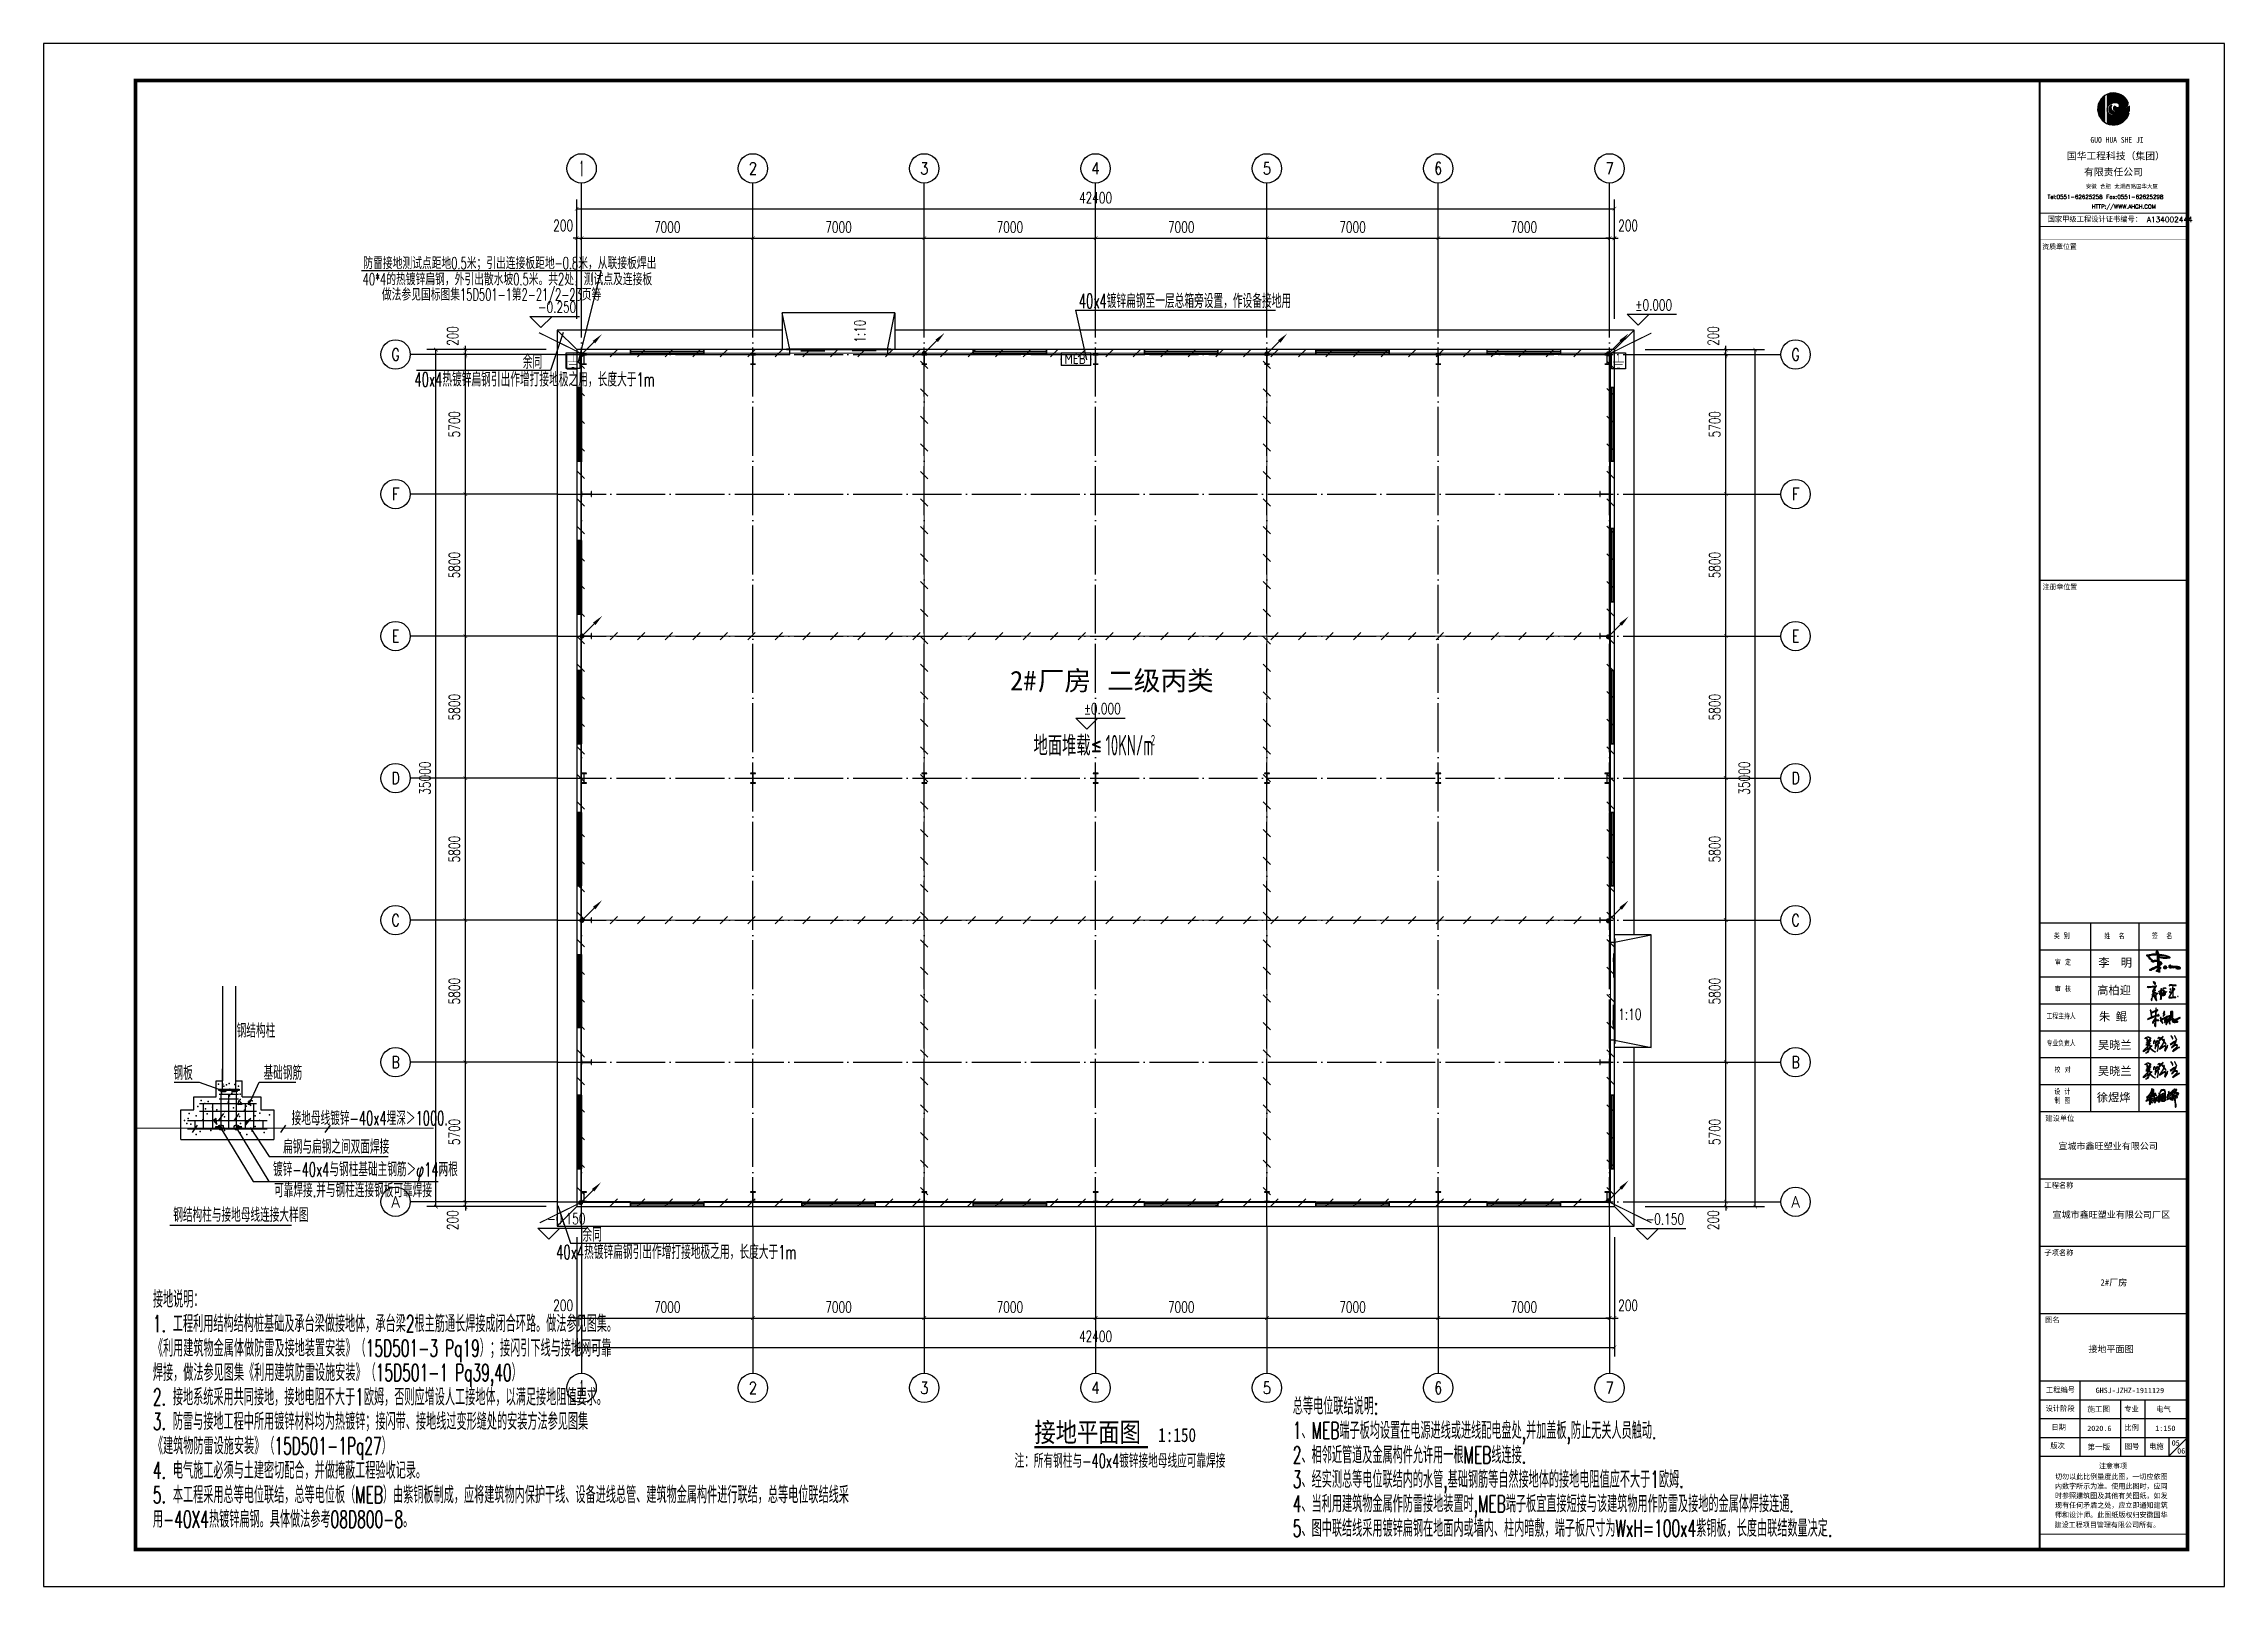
# Model space of a CAD drawing. Extents: x 33088 to 140010, y 13737 to 369010.
# Drawn here: x 33293 to 122393, y 81629 to 144629 of the extents above; entities that cross this region are included whole.
import ezdxf
from ezdxf.enums import TextEntityAlignment as Align

# ---------------------------------------------------------------- set-up
doc = ezdxf.new("R2010")
doc.units = 0
doc.header["$LTSCALE"] = 1000
doc.header["$MEASUREMENT"] = 0
for name, pattern in [('ACAD_ISO10W100', [18.5, 12, -3, 0.5, -3]), ('CENTER2', [1.14, 0.75, -0.13, 0.13, -0.13]), ('CONTINOUS', [0]), ('DOTE', [2.42, 2, -0.2, 0.02, -0.2])]:
    doc.linetypes.add(name, pattern=pattern)
doc.layers.get('0').update_dxf_attribs({"linetype": 'CONTINUOUS'})
doc.layers.get('DEFPOINTS').update_dxf_attribs({"linetype": 'CONTINUOUS'})
for name, color, linetype in [('1', 7, 'CONTINUOUS'), ('AXIS', 3, 'CONTINUOUS'), ('AXIS_TEXT', 7, 'CONTINUOUS'), ('COLUMN', 99, 'CONTINUOUS'), ('DIM_ELEV', 3, 'CONTINUOUS'), ('DIM_SYMB', 3, 'CONTINUOUS'), ('DOTE', 1, 'DOTE'), ('ELEMENT', 3, 'CONTINUOUS'), ('EQUIP-箱柜', 3, 'CONTINUOUS'), ('GROUND', 2, 'CONTINUOUS'), ('LWIRE', 4, 'CONTINUOUS'), ('PP-PM-TK', 7, 'CONTINUOUS'), ('PUB_DIM', 3, 'CONTINUOUS'), ('PUB_TEXT', 7, 'CONTINUOUS'), ('PUB_TITLE', 4, 'CONTINUOUS'), ('SHTLN', 4, 'CONTINUOUS'), ('STAIR', 2, 'CONTINUOUS'), ('TEL_LEAD', 3, 'CONTINUOUS'), ('TEL_SYMB', 3, 'CONTINUOUS'), ('TEL_TEXT', 7, 'CONTINUOUS'), ('WALL', 9, 'CONTINUOUS'), ('WINDOW', 99, 'CONTINUOUS'), ('WIRE-接地', 4, 'CONTINUOUS'), ('WIRE-照明', 1, 'CONTINUOUS'), ('签名', 255, 'CONTINUOUS')]:
    doc.layers.add(name, color=color, linetype=linetype)
doc.styles.add('-黑体', font='simhei.ttf', dxfattribs={"width": 0.8})
doc.styles.add('_TCH_AXIS', font='COMPLEX', dxfattribs={"bigfont": 'GBCBIG'})
doc.styles.add('_TCH_DIM', font='SIMPLEX', dxfattribs={"bigfont": 'GBCBIG'})
doc.styles.add('_TCH_DYN', font='')
doc.styles.add('COMPLEX', font='COMPLEX')
doc.styles.add('DIM_FONT', font='SIMPLEX', dxfattribs={"width": 0.7, "bigfont": 'GBCBIG'})
doc.styles.get("Standard").update_dxf_attribs({"font": 'gbenor.shx', "bigfont": 'gbcbig.shx'})
doc.styles.add('STY53', font='COMPLEX', dxfattribs={"width": 0.6, "bigfont": 'HZTXT'})
doc.styles.add('STYLE1', font='simhei.ttf', dxfattribs={"width": 0.8})
doc.styles.add('TQ', font='txt.shx', dxfattribs={"width": 0.8, "bigfont": 'hztxt.shx'})
doc.styles.add('新宋体', font='', dxfattribs={"width": 0.8})
doc.styles.get('_TCH_DYN').set_extended_font_data('SimSun')
doc.styles.get('新宋体').set_extended_font_data('NSimSun')
doc.dimstyles.new('DIMN150', dxfattribs={"dimscale": 1.5, "dimtxt": 300, "dimasz": 100, "dimexe": 250, "dimexo": 300, "dimgap": 150, "dimtad": 1, "dimdec": 0, "dimzin": 0, "dimtxsty": 'DIM_FONT', "dimblk": 'ARCHTICK', "dimcen": 0.09, "dimclrt": 7, "dimazin": 3, "dimtfac": 1, "dimtdec": 0, "dimtix": 1, "dimtmove": 0, "dimatfit": 3, "dimtolj": 1, "dimtzin": 0})

msp = doc.modelspace()

# ---------------------------------------------------------------- texts
at = {"layer": 'PUB_TEXT', "color": 2, "style": 'STYLE1', "width": 0.8}
msp.add_text('GUO HUA SHE JI', height=237.6, dxfattribs=at).set_placement((116920, 140581))
at = {"layer": 'PUB_TEXT', "color": 2}
for s, height, style, p in [('国华工程科技（集团）', 286, '-黑体', (115958, 139902)), ('有限责任公司', 286, '-黑体', (116661, 139245)), ('Tel:0551-62625258 Fax:0551-62625298', 165, 'TQ', (115171, 138290)), ('安徽', 165, 'TQ', (116731, 138704)), ('合肥', 165, 'TQ', (117313, 138704)), ('太湖西路国华大厦', 165, 'TQ', (117895, 138704)), ('国家甲级工程设计证书编号： A134002444', 220, 'TQ', (115170, 137337)), ('    HTTP://WWW.AHGH.COM', 165, 'TQ', (116331, 137893)), ('资质章位置', 209, 'TQ', (114951, 136214)), ('注册章位置', 209, 'TQ', (114966, 122323)), ('建设单位', 220, 'TQ', (115077, 100616)), ('工程名称', 220, 'TQ', (115040, 97876)), ('子项名称', 220, 'TQ', (115040, 95125)), ('图名', 220, 'TQ', (115067, 92383)), ('工程编号', 220, 'TQ', (115101, 89524)), ('设计阶段', 220, 'TQ', (115086, 88769)), ('日期', 220, 'TQ', (115326, 87999)), ('专业', 220, 'TQ', (118303, 88751)), ('比例', 220, 'TQ', (118303, 87981)), ('版次', 220, 'TQ', (115283, 87244)), ('图号', 220, 'TQ', (118327, 87219)), ('电施', 220, 'TQ', (119313, 87218)), ('注意事项', 213, 'TQ', (117267, 86420)), ('切勿以此比例量度此图，一切应依图', 212.96, 'TQ', (115474, 85985)), ('内数字所示为准。使用此图时，应同', 212.96, 'TQ', (115474, 85595)), ('现有任何矛盾之处，应立即通知建筑', 212.96, 'TQ', (115474, 84815)), ('时参照建筑图及其他有关图纸，如发', 212.96, 'TQ', (115474, 85205)), ('师和设计师。此图纸版权归安徽国华', 212.96, 'TQ', (115474, 84424)), ('建设工程项目管理有限公司所有。', 212.96, 'TQ', (115454, 84018))]:
    msp.add_text(s, height=height, dxfattribs=dict(at, style=style)).set_placement(p)
at = {"layer": 'PUB_TEXT', "color": 3, "ltscale": 10, "style": 'STY53', "width": 0.6}
for s, height, p in [('钢结构柱', 571.5, (41182, 104034)), ('钢板 ', 571.5, (38600, 102309)), ('基础钢筋', 571.5, (42278, 102316)), ('接地母线镀锌-40x4埋深＞1000. ', 571.54, (43426, 100458)), ('扁钢与扁钢之间双面焊接 ', 571.54, (43078, 99294)), ('镀锌-40x4与钢柱基础主钢筋＞φ14两根 ', 571.54, (42665, 98372)), ('可靠焊接.并与钢柱连接钢板可靠焊接 ', 571.54, (42707, 97518)), ('注：所有钢柱与-40x4镀锌接地母线应可靠焊接', 571.54, (72964, 86468))]:
    msp.add_text(s, height=height, dxfattribs=at).set_placement(p)
at = {"layer": 'PUB_TEXT', "color": 7, "ltscale": 10, "style": 'STY53', "width": 0.6}
msp.add_text('钢结构柱与接地母线连接大样图 ', height=571.54, dxfattribs=at).set_placement((38589, 96512))
at = {"layer": 'PUB_TEXT', "color": 2, "char_height": 220, "width": 1847.81, "attachment_point": 1, "style": 'TQ'}
for s, insert in [('类 别', (115425, 108290)), ('姓  名', (117487, 108282)), ('签  名', (119436, 108290)), ('审 定', (115473, 107211)), ('审 核', (115471, 106121)), ('工程主持人', (115128, 105012)), ('专业负责人', (115127, 103908)), ('校 对', (115456, 102825)), ('设 计 \\P制 图', (115449, 101931))]:
    msp.add_mtext(s, dxfattribs=dict(at, insert=insert))
at = {"layer": 'PUB_TITLE', "color": 255, "style": '-黑体'}
for s, height, p in [('宣城市鑫旺塑业有限公司', 264, (115610, 99478)), ('宣城市鑫旺塑业有限公司厂区', 264, (115372, 96677)), ('2#厂房', 264, (117329, 93907)), ('GHSJ-JZHZ-1911129', 220, (117132, 89521)), ('施工图', 220, (116798, 88758)), ('电气', 220, (119595, 88758)), ('2020.6', 220, (116790, 87972)), ('第一版', 220, (116802, 87211)), ('1:150', 220, (119569, 87973)), ('05', 220, (120240, 87377)), ('06', 220, (120467, 87051))]:
    msp.add_text(s, height=height, dxfattribs=at).set_placement(p)
at = {"layer": 'PUB_TITLE', "color": 6, "style": '-黑体'}
msp.add_text('接地平面图', height=264, dxfattribs=at).set_placement((116837, 91188))
at = {"layer": 'TEL_TEXT', "color": 1, "style": '新宋体', "width": 0.8}
for s, height, p in [('接地平面图', 797.5, (73773, 87525)), ('1:150', 569.6, (78830, 87525))]:
    msp.add_text(s, height=height, dxfattribs=at).set_placement(p)
at = {"layer": 'WIRE-照明', "color": 3, "linetype": 'CONTINUOUS', "style": 'STY53', "width": 0.6}
for s, height, p in [('防雷接地测试点距地0.5米；引出连接板距地-0.8米，从联接板焊出', 492.69, (46356, 135420)), ('40*4的热镀锌扁钢，外引出散水坡0.5米。共2处，测试点及连接板', 492.69, (46330, 134761)), ('做法参见国标图集15D501-1第2-21/2-23页等', 492.69, (47114, 134135)), ('40x4镀锌扁钢至一层总箱旁设置，作设备接地用', 574.8, (75589, 133832)), ('余同', 574.8, (52870, 131351)), ('40x4热镀锌扁钢引出作增打接地极之用，长度大于1m', 574.8, (48445, 130626)), ('余同', 574.8, (55307, 95706)), ('40x4热镀锌扁钢引出作增打接地极之用，长度大于1m', 574.8, (54236, 94993)), ('接地说明：', 689.8, (37758, 93008)), ('1. 工程利用结构结构桩基础及承台梁做接地体，承台梁2根主筋通长焊接成闭合环路。做法参见图集。', 689.76, (37758, 92010)), ('《利用建筑物金属体做防雷及接地装置安装》（15D501-3 Pq19）；接闪引下线与接地网可靠', 689.76, (37758, 91012)), ('焊接，做法参见图集《利用建筑防雷设施安装》（15D501-1 Pq39,40）', 689.76, (37758, 90014)), ('2. 接地系统采用共同接地，接地电阻不大于1欧姆，否则应增设人工接地体，以满足接地阻值要求。', 689.76, (37758, 89016)), ('总等电位联结说明:', 689.8, (84332, 88646)), ('3. 防雷与接地工程中所用镀锌材料均为热镀锌；接闪带、接地线过变形缝处的安装方法参见图集', 689.76, (37758, 88018)), ('1、MEB端子板均设置在电源进线或进线配电盘处,并加盖板,防止无关人员触动.', 689.76, (84332, 87648)), ('《建筑物防雷设施安装》（15D501-1Pq27）', 689.76, (37758, 87020)), ('2、相邻近管道及金属构件允许用一根MEB线连接.', 689.76, (84332, 86650)), ('4. 电气施工必须与土建密切配合，并做掩蔽工程验收记录。', 689.76, (37758, 86022)), ('5. 本工程采用总等电位联结，总等电位板（MEB）由紫铜板制成，应将建筑物内保护干线、设备进线总管、建筑物金属构件进行联结，总等电位联结线采', 689.76, (37758, 85024)), ('3、经实测总等电位联结内的水管,基础钢筋等自然接地体的接地电阻值应不大于1欧姆.', 689.76, (84332, 85652)), ('用-40X4热镀锌扁钢。具体做法参考08D800-8。', 689.76, (37758, 84026)), ('4、当利用建筑物金属作防雷接地装置时,MEB端子板宜直接短接与该建筑物用作防雷及接地的金属体焊接连通.', 689.76, (84332, 84654)), ('5、图中联结线采用镀锌扁钢在地面内或墙内、柱内暗敷，端子板尺寸为WxH=100x4紫铜板，长度由联结数量决定.', 689.76, (84332, 83656))]:
    msp.add_text(s, height=height, dxfattribs=at).set_placement(p)
at = {"layer": '签名', "linetype": 'CONTINUOUS', "style": '-黑体'}
for s, p in [('李  明', (117243, 106933)), ('高柏迎', (117198, 105804)), ('朱 鲲', (117270, 104733)), ('吴晓兰', (117225, 103569)), ('吴晓兰', (117225, 102505)), ('徐煜烨', (117180, 101427))]:
    msp.add_text(s, height=336.6, dxfattribs=at).set_placement(p)

# ---------------------------------------------------------------- blocks, each defined once
blk = doc.blocks.new('$TELECSYS$00000008')
blk.add_line((0.4, 0.4), (-0.4, -0.4))
blk = doc.blocks.new('$ELEMENT$00000390')
at = {"const_width": 0.0233}
for points in [[(0, 0), (0, -0.375)], [(-0.25, -0.375), (0.25, -0.375)], [(-0.188, -0.5), (0.188, -0.5)], [(-0.062, -0.625), (0.062, -0.625)]]:
    blk.add_lwpolyline(points, dxfattribs=at)
at = {"flags": 9}
blk.add_attdef('S', (0, 0), '', height=0.00000667, dxfattribs=at)
blk = doc.blocks.new('S')
at = {"layer": 'WINDOW', "color": 3}
blk.add_lwpolyline([(-940, 1072), (0, 1072), (0, 0), (-940, 0)], close=True, dxfattribs=at)
at = {"layer": 'ELEMENT', "xscale": 1500, "yscale": 1500, "zscale": 1500}
blk.add_blockref('$ELEMENT$00000390', (-469, 1025), dxfattribs=at)
blk = doc.blocks.new('$TELECSYS$00000079')
for p, q in [((0.7, 0.7), (0, 0)), ((0.1, 0.1), (0.1, 0.1)), ((-0.1, -0.1), (-0.1, -0.1))]:
    blk.add_line(p, q)
at = {"const_width": 0.142}
blk.add_lwpolyline([(-0.07, 0, 1), (0.07, 0, 1)], format="xyb", close=True, dxfattribs=at)
blk.add_solid([(0.63, 0.77), (0.77, 0.63), (1.15, 1.15)])
at = {"width": 0.8, "flags": 9}
blk.add_attdef('A', (0, 0), '', height=0.00002, dxfattribs=at)
blk = doc.blocks.new('$EQUIP$00002700')
for p, q in [((-0.75, 0.6), (-0.75, 0)), ((0.75, 0.6), (-0.75, 0.6)), ((-0.75, 0), (0.75, 0)), ((0.75, 0), (0.75, 0.6))]:
    blk.add_line(p, q)
at = {"const_width": 0.04}
blk.add_lwpolyline([(-0.75, 0.6), (-0.75, 0), (0.75, 0), (0.75, 0.6), (-0.75, 0.6), (-0.75, 0)], dxfattribs=at)
for p in [(-0.75, 0.3), (0, 0.6), (0, 0), (0.75, 0.3)]:
    blk.add_point(p)
at = {"color": 7}
blk.add_attdef('$TEXT$', text='', height=0.5, dxfattribs=at).set_placement((0, 0.3), align=Align.MIDDLE_CENTER)
blk = doc.blocks.new('*U40')
at = {"layer": 'PP-PM-TK', "color": 1}
for points in [[(-734, 26), (-725, -117), (-725, 92)], [(-725, 92), (-715, -155), (-715, 168)], [(-725, -117), (-725, 92), (-715, -155)], [(-715, 168), (-689, -255), (-689, 245)], [(-715, -155), (-715, 168), (-689, -255)], [(-689, 245), (-669, -296), (-669, 303)], [(-689, -255), (-689, 245), (-669, -296)], [(-669, 303), (-627, -384), (-627, 377)], [(-669, -296), (-669, 303), (-627, -384)], [(-627, 377), (-598, -422), (-598, 427)], [(-627, -384), (-627, 377), (-598, -422)], [(-598, 427), (-540, -498), (-540, 493)], [(-598, -422), (-598, 427), (-540, -498)], [(-540, 493), (-504, -531), (-504, 535)], [(-540, -498), (-540, 493), (-504, -531)], [(-504, 535), (-434, -593), (-434, 589)], [(-504, -531), (-504, 535), (-434, -593)], [(-434, 589), (-390, -619), (-390, 622)], [(-434, -593), (-434, 589), (-390, -619)], [(-390, 622), (-310, -666), (-310, 662)], [(-390, -619), (-390, 622), (-310, -666)], [(-310, 662), (-302, -669), (-302, 667)], [(-310, -666), (-310, 662), (-302, -669)], [(-302, 667), (-300, 1), (-300, 667)], [(-300, 667), (-299, 9), (-299, 668)], [(-299, 668), (-289, 51), (-289, 673)], [(-289, 673), (-287, 62), (-287, 674)], [(-287, 674), (-274, 89), (-274, 680)], [(-274, 680), (-262, 115), (-262, 686)], [(-262, 686), (-255, 126), (-255, 688)], [(-262, 686), (-262, 115), (-262, 686)], [(-255, 688), (-231, 157), (-231, 695)], [(-231, 695), (-227, 163), (-227, 696)], [(-227, 696), (-222, 168), (-222, 697)], [(-222, 697), (-221, 168), (-221, 697)], [(-222, 3), (-221, -43), (-221, 4)], [(-221, 697), (-215, 174), (-215, 699)], [(-221, 4), (-215, -82), (-215, 32)], [(-221, -43), (-221, 4), (-215, -82)], [(-215, 699), (-211, 177), (-211, 700)], [(-215, 32), (-211, -92), (-211, 48)], [(-215, -82), (-215, 32), (-211, -92)], [(-211, 700), (-202, 186), (-202, 703)], [(-211, 48), (-202, -118), (-202, 68)], [(-211, -92), (-211, 48), (-202, -118)], [(-202, 703), (-199, 188), (-199, 704)], [(-202, 68), (-199, -122), (-199, 73)], [(-202, -118), (-202, 68), (-199, -122)], [(-199, 704), (-185, 201), (-185, 708)], [(-199, 73), (-185, -143), (-185, 93)], [(-199, -122), (-199, 73), (-185, -143)], [(-185, 708), (-183, 203), (-183, 708)], [(-185, 93), (-183, -145), (-183, 96)], [(-185, -143), (-185, 93), (-183, -145)], [(-183, 708), (-179, 206), (-179, 709)], [(-183, 96), (-179, -149), (-179, 100)], [(-183, -145), (-183, 96), (-179, -149)], [(-179, 709), (-176, 208), (-176, 710)], [(-179, 100), (-176, -152), (-176, 103)], [(-179, -149), (-179, 100), (-176, -152)], [(-176, 710), (-175, 208), (-175, 710)], [(-176, 103), (-175, -153), (-175, 104)], [(-176, -152), (-176, 103), (-175, -153)], [(-175, 710), (-163, 216), (-163, 714)], [(-175, 104), (-163, -165), (-163, 116)], [(-175, -153), (-175, 104), (-163, -165)], [(-163, 714), (-142, 228), (-142, 719)], [(-163, 116), (-142, -181), (-142, 137)], [(-163, -165), (-163, 116), (-142, -181)], [(-142, 719), (-124, 239), (-124, 724)], [(-142, 137), (-124, -195), (-124, 151)], [(-142, -181), (-142, 137), (-124, -195)], [(-124, 724), (-123, 240), (-123, 724)], [(-124, 151), (-123, -196), (-123, 152)], [(-124, -195), (-124, 151), (-123, -196)], [(-123, 724), (-122, 240), (-122, 724)], [(-123, 152), (-122, -196), (-122, 153)], [(-123, -196), (-123, 152), (-122, -196)], [(-122, 724), (-114, 243), (-114, 725)], [(-122, 153), (-114, -202), (-114, 157)], [(-122, -196), (-122, 153), (-114, -202)], [(-114, 725), (-112, 244), (-112, 725)], [(-114, 157), (-112, 107), (-112, 158)], [(-114, -202), (-114, 87), (-112, -204)], [(-112, 725), (-112, 244), (-112, 725)], [(-112, 725), (-111, 244), (-111, 725)], [(-112, 158), (-111, 117), (-111, 159)], [(-112, 158), (-112, 108), (-112, 158)], [(-112, -204), (-112, 45), (-112, -204)], [(-112, -204), (-112, 42), (-111, -204)], [(-111, 725), (-110, 245), (-110, 725)], [(-111, 159), (-110, 119), (-110, 159)], [(-111, -204), (-111, 38), (-110, -205)], [(-110, 725), (-105, 247), (-105, 725)], [(-110, 159), (-105, 131), (-105, 162)], [(-110, -205), (-110, 34), (-105, -208)], [(-105, 725), (-102, 248), (-102, 726)], [(-105, 162), (-102, 135), (-102, 164)], [(-105, -208), (-105, 12), (-102, -210)], [(-102, 726), (-101, 249), (-101, 726)], [(-102, 164), (-101, 137), (-101, 165)], [(-101, 726), (-95, 251), (-95, 726)], [(-101, 165), (-95, 145), (-95, 166)], [(-95, 726), (-89, 254), (-89, 727)], [(-95, 166), (-89, 151), (-89, 167)], [(-89, 727), (-85, 255), (-85, 727)], [(-85, 727), (-83, 256), (-83, 727)], [(-83, 727), (-79, 257), (-79, 727)], [(-79, 727), (-59, 265), (-59, 729)], [(-59, 729), (-54, 267), (-54, 729)], [(-54, 729), (-45, 270), (-45, 730)], [(-45, 730), (-34, 272), (-34, 731)], [(-34, 731), (-28, 273), (-28, 731)], [(-28, 731), (-19, 276), (-19, 732)], [(-19, 732), (-12, 276), (-12, 732)], [(-12, 732), (-10, 277), (-10, 732)], [(-12, 25), (-10, 11), (-10, 47)], [(-10, 732), (-10, 277), (-10, 732)], [(-10, 732), (-9, 277), (-9, 732)], [(-10, 47), (-9, 4), (-9, 50)], [(-10, 11), (-10, 47), (-10, 10)], [(-10, 47), (-10, 10), (-10, 47)], [(-10, 10), (-10, 47), (-9, 4)], [(-9, 732), (-4, 277), (-4, 733)], [(-9, 50), (-4, -7), (-4, 68)], [(-9, 4), (-9, 50), (-4, -7)], [(-4, 733), (-3, 277), (-3, 733)], [(-4, 68), (-3, -8), (-3, 69)], [(-4, -7), (-4, 68), (-3, -8)], [(-3, 733), (2, 278), (2, 733)], [(-3, 69), (2, -19), (2, 80)], [(-3, -8), (-3, 69), (2, -19)], [(2, 733), (7, 279), (7, 734)], [(2, 80), (7, -24), (7, 87)], [(2, -19), (2, 80), (7, -24)], [(7, 734), (16, 280), (16, 734)], [(7, 87), (16, -35), (16, 98)], [(7, -24), (7, 87), (16, -35)], [(16, 280), (16, 734), (18, 279)], [(16, 734), (18, 279), (18, 734)], [(16, 98), (18, -37), (18, 100)], [(16, -35), (16, 98), (18, -37)], [(18, 279), (18, 734), (21, 279)], [(18, 100), (21, -39), (21, 103)], [(18, -37), (18, 100), (21, -39)], [(21, 279), (21, 734), (28, 279)], [(21, 103), (28, -45), (28, 111)], [(21, -39), (21, 103), (28, -45)], [(28, 279), (28, 733), (30, 279)], [(28, 111), (30, -46), (30, 113)], [(28, -45), (28, 111), (30, -46)], [(30, 279), (30, 733), (40, 278)], [(30, 113), (40, -53), (40, 121)], [(30, -46), (30, 113), (40, -53)], [(40, 278), (40, 732), (44, 278)], [(40, 121), (44, -56), (44, 124)], [(40, -53), (40, 121), (44, -56)], [(44, 278), (44, 731), (58, 277)], [(44, 124), (58, -63), (58, 135)], [(44, -56), (44, 124), (58, -63)], [(58, 277), (58, 730), (69, 276)], [(58, -63), (58, 135), (69, -69)], [(69, 276), (69, 728), (70, 276)], [(69, -69), (69, 126), (70, -69)], [(70, 276), (70, 728), (84, 275)], [(70, -69), (70, 125), (84, -74)], [(84, 275), (84, 726), (85, 275)], [(84, -74), (84, 113), (85, -74)], [(85, 275), (85, 726), (108, 274)], [(85, -74), (85, 112), (108, -81)], [(108, 274), (108, 723), (108, 274)], [(108, 274), (108, 723), (108, 274)], [(108, 274), (108, 723), (109, 274)], [(108, -81), (108, 88), (108, -82)], [(108, -82), (108, 87), (108, -82)], [(108, -82), (108, 87), (109, -82)], [(109, 274), (109, 723), (112, 273)], [(109, -82), (109, 87), (112, -82)], [(112, 273), (112, 723), (135, 270)], [(112, -82), (112, 84), (135, -86)], [(135, 270), (135, 720), (147, 269)], [(135, -86), (135, 66), (147, -88)], [(147, 269), (147, 719), (152, 268)], [(147, -88), (147, 62), (152, -88)], [(152, 268), (152, 718), (152, 268)], [(152, 268), (152, 718), (159, 268)], [(152, -88), (152, 60), (152, -89)], [(152, -89), (152, 60), (159, -89)], [(159, 268), (159, 717), (160, 267)], [(159, -89), (159, 59), (160, -89)], [(160, 267), (160, 717), (164, 267)], [(160, -89), (160, 59), (164, -89)], [(164, 267), (164, 716), (171, 265)], [(164, -89), (164, 59), (171, -89)], [(171, 265), (171, 713), (179, 263)], [(171, 58), (179, -90), (179, 60)], [(171, -89), (171, 58), (179, -90)], [(179, 263), (179, 711), (185, 262)], [(179, 60), (185, -90), (185, 61)], [(179, -90), (179, 60), (185, -90)], [(185, 262), (185, 709), (191, 261)], [(185, 61), (191, -90), (191, 62)], [(191, 261), (191, 707), (207, 254)], [(191, 62), (207, -89), (207, 65)], [(207, 254), (207, 702), (209, 253)], [(207, 65), (209, -89), (209, 66)], [(209, 253), (209, 701), (217, 250)], [(209, 66), (217, -89), (217, 70)], [(217, 250), (217, 698), (225, 244)], [(217, 70), (225, -89), (225, 75)], [(225, 244), (225, 696), (243, 230)], [(225, 75), (243, -87), (243, 86)], [(243, 230), (243, 690), (246, 228)], [(243, 86), (246, -86), (246, 91)], [(246, 228), (246, 689), (248, 227)], [(246, 91), (248, -86), (248, 93)], [(248, 227), (248, 688), (249, 226)], [(248, 93), (249, -86), (249, 94)], [(249, 226), (249, 688), (255, 216)], [(249, 94), (255, -86), (255, 102)], [(255, 216), (255, 686), (266, 199)], [(255, 102), (266, -84), (266, 117)], [(266, 199), (266, 682), (270, 192)], [(266, 117), (270, -84), (270, 133)], [(270, 192), (270, 681), (276, 155)], [(270, 133), (276, -83), (276, 155)], [(569, -14), (588, -190), (588, 2)], [(588, 2), (593, -187), (593, 6)], [(593, 6), (610, -177), (610, 20)], [(610, 20), (616, -173), (616, 25)], [(616, 25), (618, -171), (618, 27)], [(618, 27), (637, -159), (637, 43)], [(637, 43), (643, -155), (643, 48)], [(643, 48), (653, -148), (653, 57)], [(653, 57), (662, -142), (662, 66)], [(662, 66), (664, -140), (664, 68)], [(664, 68), (683, -126), (683, 86)], [(683, 86), (711, -105), (711, 112)], [(711, 112), (724, -95), (724, 124)], [(-302, -669), (-302, -30), (-300, -669)], [(-300, -669), (-300, -43), (-299, -670)], [(-299, -670), (-299, -61), (-289, -673)], [(-289, -673), (-289, -97), (-287, -674)], [(-287, -674), (-287, -102), (-274, -679)], [(-274, -679), (-274, -130), (-262, -683)], [(-262, -683), (-262, -150), (-262, -683)], [(-262, -683), (-262, -150), (-255, -686)], [(-255, -686), (-255, -162), (-231, -694)], [(-231, -694), (-231, -192), (-227, -695)], [(-227, -695), (-227, -195), (-222, -697)], [(-222, -697), (-222, -201), (-221, -697)], [(-221, -697), (-221, -201), (-215, -699)], [(-215, -699), (-215, -207), (-211, -701)], [(-211, -701), (-211, -210), (-202, -704)], [(-202, -704), (-202, -219), (-199, -705)], [(-199, -705), (-199, -222), (-185, -710)], [(-185, -710), (-185, -235), (-183, -711)], [(-183, -711), (-183, -237), (-179, -712)], [(-179, -712), (-179, -241), (-176, -713)], [(-176, -713), (-176, -244), (-175, -713)], [(-175, -713), (-175, -244), (-163, -715)], [(-163, -715), (-163, -252), (-142, -718)], [(-142, -718), (-142, -265), (-124, -721)], [(-124, -721), (-124, -276), (-123, -721)], [(-123, -721), (-123, -277), (-122, -721)], [(-122, -721), (-122, -277), (-114, -722)], [(-114, -722), (-114, -282), (-112, -723)], [(-112, -723), (-112, -284), (-112, -723)], [(-112, -723), (-112, -284), (-111, -723)], [(-111, -723), (-111, -284), (-110, -723)], [(-110, -723), (-110, -285), (-105, -724)], [(-105, -724), (-105, -287), (-102, -724)], [(-102, -210), (-102, -2), (-101, -212)], [(-102, -724), (-102, -288), (-101, -724)], [(-101, -212), (-101, -5), (-95, -215)], [(-101, -724), (-101, -289), (-95, -725)], [(-95, -215), (-95, -17), (-89, -219)], [(-95, -725), (-95, -291), (-89, -726)], [(-89, -219), (-89, -28), (-85, -222)], [(-89, -726), (-89, -294), (-85, -727)], [(-85, -222), (-85, -35), (-83, -223)], [(-85, -727), (-85, -295), (-83, -727)], [(-83, -223), (-83, -39), (-79, -226)], [(-83, -727), (-83, -296), (-79, -727)], [(-79, -226), (-79, -46), (-59, -239)], [(-79, -727), (-79, -298), (-59, -730)], [(-59, -239), (-59, -68), (-54, -241)], [(-59, -730), (-59, -306), (-54, -731)], [(-54, -241), (-54, -73), (-45, -246)], [(-54, -731), (-54, -308), (-45, -732)], [(-45, -246), (-45, -83), (-34, -252)], [(-45, -732), (-45, -312), (-34, -734)], [(-34, -252), (-34, -91), (-28, -254)], [(-28, -254), (-28, -95), (-19, -259)], [(-19, -259), (-19, -101), (-12, -263)], [(-12, -263), (-12, -106), (-10, -264)], [(-10, -264), (-10, -108), (-10, -264)], [(-10, -264), (-10, -108), (-9, -264)], [(-9, -264), (-9, -108), (-4, -267)], [(-4, -267), (-4, -111), (-3, -267)], [(-3, -267), (-3, -111), (2, -269)], [(2, -269), (2, -114), (7, -270)], [(7, -270), (7, -116), (16, -273)], [(16, -273), (16, -121), (18, -274)], [(18, -274), (18, -122), (21, -274)], [(21, -274), (21, -123), (28, -277)], [(28, -277), (28, -127), (30, -277)], [(30, -277), (30, -128), (40, -280)], [(40, -280), (40, -131), (44, -281)], [(44, -281), (44, -133), (58, -283)], [(58, -283), (58, -137), (69, -285)], [(69, -285), (69, -141), (70, -285)], [(70, -285), (70, -141), (84, -288)], [(84, -288), (84, -144), (85, -288)], [(85, -288), (85, -144), (108, -289)], [(108, -289), (108, -149), (108, -289)], [(108, -289), (108, -149), (108, -289)], [(108, -289), (108, -149), (109, -289)], [(109, -289), (109, -150), (112, -289)], [(112, -289), (112, -150), (135, -291)], [(135, -291), (135, -153), (147, -291)], [(147, -291), (147, -154), (152, -291)], [(152, -291), (152, -155), (152, -291)], [(152, -291), (152, -155), (159, -292)], [(152, -344), (152, -716), (152, -344)], [(152, -344), (159, -714), (159, -344)], [(159, -292), (159, -155), (160, -292)], [(159, -344), (160, -714), (160, -344)], [(160, -292), (160, -156), (164, -292)], [(160, -344), (164, -713), (164, -344)], [(164, -292), (164, -156), (171, -292)], [(164, -344), (171, -711), (171, -344)], [(171, -292), (171, -156), (179, -293)], [(171, -344), (179, -709), (179, -343)], [(179, -343), (185, -707), (185, -343)], [(185, -343), (191, -706), (191, -343)], [(191, -343), (207, -702), (207, -342)], [(207, -156), (209, -291), (209, -156)], [(207, -342), (209, -701), (209, -342)], [(209, -156), (217, -291), (217, -155)], [(209, -342), (217, -699), (217, -342)], [(217, -155), (225, -290), (225, -155)], [(217, -342), (225, -697), (225, -341)], [(225, -155), (243, -289), (243, -153)], [(225, -341), (243, -693), (243, -340)], [(243, -153), (246, -289), (246, -153)], [(243, -340), (246, -692), (246, -340)], [(246, -153), (248, -289), (248, -153)], [(246, -340), (248, -692), (248, -340)], [(248, -153), (249, -289), (249, -153)], [(248, -340), (249, -691), (249, -340)], [(249, -153), (255, -289), (255, -152)], [(249, -340), (255, -688), (255, -339)], [(255, -152), (266, -288), (266, -150)], [(255, -339), (266, -683), (266, -338)], [(266, -150), (270, -288), (270, -150)], [(266, -338), (270, -681), (270, -338)], [(270, -150), (276, -288), (276, -149)], [(270, -338), (276, -678), (276, -337)], [(276, -149), (283, -287), (283, -147)], [(276, -337), (283, -675), (283, -337)], [(283, -147), (296, -287), (296, -145)], [(283, -337), (296, -669), (296, -335)], [(296, -145), (302, -286), (302, -144)], [(296, -335), (302, -666), (302, -335)], [(302, -144), (307, -286), (307, -143)], [(302, -335), (307, -664), (307, -334)], [(307, -143), (311, -285), (311, -142)], [(307, -334), (311, -662), (311, -334)], [(311, -142), (341, -281), (341, -133)], [(311, -334), (341, -648), (341, -328)], [(341, -133), (369, -276), (369, -125)], [(341, -328), (369, -634), (369, -323)], [(369, -125), (375, -275), (375, -123)], [(369, -323), (375, -631), (375, -322)], [(375, -123), (377, -275), (377, -123)], [(375, -322), (377, -631), (377, -322)], [(377, -123), (383, -273), (383, -121)], [(377, -322), (383, -626), (383, -320)], [(383, -121), (397, -269), (397, -115)], [(383, -320), (397, -616), (397, -316)], [(397, -115), (421, -264), (421, -104)], [(397, -316), (421, -598), (421, -309)], [(421, -104), (431, -261), (431, -100)], [(421, -309), (431, -591), (431, -307)], [(431, -100), (444, -256), (444, -94)], [(431, -307), (444, -581), (444, -303)], [(444, -94), (450, -254), (450, -91)], [(444, -303), (450, -576), (450, -300)], [(450, -91), (460, -250), (460, -87)], [(450, -300), (460, -569), (460, -297)], [(460, -87), (483, -242), (483, -74)], [(460, -297), (483, -552), (483, -288)], [(483, -74), (492, -239), (492, -68)], [(483, -288), (492, -546), (492, -285)], [(492, -68), (509, -231), (509, -58)], [(492, -68), (492, -239), (492, -68)], [(492, -284), (509, -527), (509, -278)], [(492, -285), (492, -545), (492, -284)], [(509, -58), (512, -229), (512, -56)], [(509, -278), (512, -524), (512, -277)], [(512, -56), (513, -229), (513, -55)], [(512, -277), (513, -522), (513, -276)], [(513, -55), (530, -221), (530, -43)], [(513, -276), (530, -504), (530, -269)], [(530, -43), (542, -215), (542, -35)], [(530, -269), (542, -491), (542, -263)], [(542, -35), (552, -210), (552, -28)], [(542, -263), (552, -480), (552, -258)], [(552, -28), (555, -209), (555, -25)], [(552, -258), (555, -476), (555, -257)], [(555, -25), (569, -201), (569, -14)], [(555, -257), (569, -461), (569, -251)], [(569, -251), (588, -440), (588, -242)], [(588, -242), (593, -432), (593, -239)], [(593, -239), (610, -405), (610, -232)], [(610, -232), (616, -395), (616, -229)], [(616, -229), (618, -391), (618, -228)], [(618, -228), (637, -360), (637, -219)], [(637, -219), (643, -350), (643, -217)], [(643, -217), (653, -334), (653, -212)], [(653, -212), (662, -318), (662, -207)], [(662, -207), (664, -312), (664, -206)], [(664, -206), (683, -260), (683, -197)], [(683, -260), (683, -197), (711, -183)]]:
    blk.add_solid(points, dxfattribs=at)
at = {"layer": 'PP-PM-TK', "color": 1, "extrusion": (0, 0, -1)}
for points in [[(302, -30), (302, 667), (300, 1)], [(300, 1), (300, 667), (299, 9)], [(299, 9), (299, 668), (289, 51)], [(289, 51), (289, 673), (287, 62)], [(287, 62), (287, 674), (274, 89)], [(274, 89), (274, 680), (262, 115)], [(262, 115), (262, 686), (262, 115)], [(262, 115), (262, 686), (255, 126)], [(255, 126), (255, 688), (231, 157)], [(231, 157), (231, 695), (227, 163)], [(227, 163), (227, 696), (222, 168)], [(222, 168), (222, 697), (221, 168)], [(221, 168), (221, 697), (215, 174)], [(215, 174), (215, 699), (211, 177)], [(211, 177), (211, 700), (202, 186)], [(202, 186), (202, 703), (199, 188)], [(199, 188), (199, 704), (185, 201)], [(185, 201), (185, 708), (183, 203)], [(183, 203), (183, 708), (179, 206)], [(179, 206), (179, 709), (176, 208)], [(176, 208), (176, 710), (175, 208)], [(175, 208), (175, 710), (163, 216)], [(163, 216), (163, 714), (142, 228)], [(142, 228), (142, 719), (124, 239)], [(124, 239), (124, 724), (123, 240)], [(123, 240), (123, 724), (122, 240)], [(122, 240), (122, 724), (114, 243)], [(114, 243), (114, 725), (112, 244)], [(114, 87), (114, 157), (112, 107)], [(114, 87), (112, -204), (112, 45)], [(112, 244), (112, 725), (112, 244)], [(112, 244), (112, 725), (111, 244)], [(112, 107), (112, 158), (112, 108)], [(112, 108), (112, 158), (111, 117)], [(112, 45), (112, -204), (112, 42)], [(112, 42), (111, -204), (111, 38)], [(111, 244), (111, 725), (110, 245)], [(111, 117), (111, 159), (110, 119)], [(111, 38), (110, -205), (110, 34)], [(110, 245), (110, 725), (105, 247)], [(110, 119), (110, 159), (105, 131)], [(110, 34), (105, -208), (105, 12)], [(105, 247), (105, 725), (102, 248)], [(105, 131), (105, 162), (102, 135)], [(105, 12), (102, -210), (102, -2)], [(102, 248), (102, 726), (101, 249)], [(102, 135), (102, 164), (101, 137)], [(101, 249), (101, 726), (95, 251)], [(101, 137), (101, 165), (95, 145)], [(95, 251), (95, 726), (89, 254)], [(95, 145), (95, 166), (89, 151)], [(89, 254), (89, 727), (85, 255)], [(89, 151), (89, 167), (85, 154)], [(89, 167), (85, 154), (85, 164)], [(85, 255), (85, 727), (83, 256)], [(85, 154), (85, 164), (83, 163)], [(83, 256), (83, 727), (79, 257)], [(79, 257), (79, 727), (59, 265)], [(59, 265), (59, 729), (54, 267)], [(54, 267), (54, 729), (45, 270)], [(45, 270), (45, 730), (34, 272)], [(34, 272), (34, 731), (28, 273)], [(28, 273), (28, 731), (19, 276)], [(19, 276), (19, 732), (12, 276)], [(12, 276), (12, 732), (10, 277)], [(10, 277), (10, 732), (10, 277)], [(10, 277), (10, 732), (9, 277)], [(9, 277), (9, 732), (4, 277)], [(4, 277), (4, 733), (3, 277)], [(3, 277), (3, 733), (-2, 278)], [(-2, 278), (-2, 733), (-7, 279)], [(-7, 279), (-7, 734), (-16, 280)], [(-18, 734), (-21, 279), (-21, 734)], [(-21, 734), (-28, 279), (-28, 733)], [(-28, 733), (-30, 279), (-30, 733)], [(-30, 733), (-40, 278), (-40, 732)], [(-40, 732), (-44, 278), (-44, 731)], [(-44, 731), (-58, 277), (-58, 730)], [(-58, 730), (-69, 276), (-69, 728)], [(-58, 135), (-69, -69), (-69, 126)], [(-69, 728), (-70, 276), (-70, 728)], [(-69, 126), (-70, -69), (-70, 125)], [(-70, 728), (-84, 275), (-84, 726)], [(-70, 125), (-84, -74), (-84, 113)], [(-84, 726), (-85, 275), (-85, 726)], [(-84, 113), (-85, -74), (-85, 112)], [(-85, 726), (-108, 274), (-108, 723)], [(-85, 112), (-108, -81), (-108, 88)], [(-108, 723), (-108, 274), (-108, 723)], [(-108, 723), (-108, 274), (-108, 723)], [(-108, 723), (-109, 274), (-109, 723)], [(-108, 88), (-108, -82), (-108, 87)], [(-108, 87), (-108, -82), (-108, 87)], [(-108, 87), (-109, -82), (-109, 87)], [(-109, 723), (-112, 273), (-112, 723)], [(-109, 87), (-112, -82), (-112, 84)], [(-112, 723), (-135, 270), (-135, 720)], [(-112, 84), (-135, -86), (-135, 66)], [(-135, 720), (-147, 269), (-147, 719)], [(-135, 66), (-147, -88), (-147, 62)], [(-147, 719), (-152, 268), (-152, 718)], [(-147, 62), (-152, -88), (-152, 60)], [(-152, 718), (-152, 268), (-152, 718)], [(-152, 718), (-159, 268), (-159, 717)], [(-152, 60), (-152, -89), (-152, 60)], [(-152, 60), (-159, -89), (-159, 59)], [(-159, 717), (-160, 267), (-160, 717)], [(-159, 59), (-160, -89), (-160, 59)], [(-160, 717), (-164, 267), (-164, 716)], [(-160, 59), (-164, -89), (-164, 59)], [(-164, 716), (-171, 265), (-171, 713)], [(-164, 59), (-171, -89), (-171, 58)], [(-171, 713), (-179, 263), (-179, 711)], [(-179, 711), (-185, 262), (-185, 709)], [(-185, 709), (-191, 261), (-191, 707)], [(-185, -90), (-185, 61), (-191, -90)], [(-191, 707), (-207, 254), (-207, 702)], [(-191, -90), (-191, 62), (-207, -89)], [(-207, 702), (-209, 253), (-209, 701)], [(-207, -89), (-207, 65), (-209, -89)], [(-209, 701), (-217, 250), (-217, 698)], [(-209, -89), (-209, 66), (-217, -89)], [(-217, 698), (-225, 244), (-225, 696)], [(-217, -89), (-217, 70), (-225, -89)], [(-225, 696), (-243, 230), (-243, 690)], [(-225, -89), (-225, 75), (-243, -87)], [(-243, 690), (-246, 228), (-246, 689)], [(-243, -87), (-243, 86), (-246, -86)], [(-246, 689), (-248, 227), (-248, 688)], [(-246, -86), (-246, 91), (-248, -86)], [(-248, 688), (-249, 226), (-249, 688)], [(-248, -86), (-248, 93), (-249, -86)], [(-249, 688), (-255, 216), (-255, 686)], [(-249, -86), (-249, 94), (-255, -86)], [(-255, 686), (-266, 199), (-266, 682)], [(-255, -86), (-255, 102), (-266, -84)], [(-266, 682), (-270, 192), (-270, 681)], [(-266, -84), (-266, 117), (-270, -84)], [(-270, 681), (-276, 155), (-276, 679)], [(-270, -84), (-270, 133), (-276, -83)], [(-276, -83), (-276, 679), (-283, -83)], [(-276, 679), (-283, -83), (-283, 677)], [(-283, -83), (-283, 677), (-296, -80)], [(-283, 677), (-296, -80), (-296, 672)], [(-296, -80), (-296, 672), (-302, -79)], [(-296, 672), (-302, -79), (-302, 669)], [(-302, -79), (-302, 669), (-307, -78)], [(-302, 669), (-307, -78), (-307, 666)], [(-307, -78), (-307, 666), (-311, -77)], [(-307, 666), (-311, -77), (-311, 664)], [(-311, -77), (-311, 664), (-341, -71)], [(-311, 664), (-341, -71), (-341, 647)], [(-341, -71), (-341, 647), (-369, -62)], [(-341, 647), (-369, -62), (-369, 631)], [(-369, -62), (-369, 631), (-375, -61)], [(-369, 631), (-375, -61), (-375, 628)], [(-375, -61), (-375, 628), (-377, -60)], [(-375, 628), (-377, -60), (-377, 627)], [(-377, -60), (-377, 627), (-383, -58)], [(-377, 627), (-383, -58), (-383, 623)], [(-383, -58), (-383, 623), (-397, -54)], [(-383, 623), (-397, -54), (-397, 616)], [(-397, -54), (-397, 616), (-421, -43)], [(-397, 616), (-421, -43), (-421, 602)], [(-421, -43), (-421, 602), (-431, -38)], [(-421, 602), (-431, -38), (-431, 594)], [(-431, -38), (-431, 594), (-444, -32)], [(-431, 594), (-444, -32), (-444, 582)], [(-444, -32), (-444, 582), (-450, -29)], [(-444, 582), (-450, -29), (-450, 577)], [(-450, -29), (-450, 577), (-460, -23)], [(-450, 577), (-460, -23), (-460, 568)], [(-460, -23), (-460, 568), (-483, -10)], [(-460, 568), (-483, -10), (-483, 549)], [(-483, -10), (-483, 549), (-492, -3)], [(-483, 549), (-492, -3), (-492, 541)], [(-492, -3), (-492, 541), (-492, -3)], [(-492, 541), (-492, -3), (-492, 541)], [(-492, -3), (-492, 541), (-509, 10)], [(-492, 541), (-509, 10), (-509, 527)], [(-509, 10), (-509, 527), (-512, 12)], [(-509, 527), (-512, 12), (-512, 524)], [(-512, 12), (-512, 524), (-513, 13)], [(-512, 524), (-513, 13), (-513, 523)], [(-513, 13), (-513, 523), (-530, 27)], [(-513, 523), (-530, 27), (-530, 509)], [(-530, 27), (-530, 509), (-542, 38)], [(-530, 509), (-542, 38), (-542, 493)], [(-542, 38), (-542, 493), (-552, 48)], [(-542, 493), (-552, 48), (-552, 481)], [(-552, 48), (-552, 481), (-555, 52)], [(-552, 481), (-555, 52), (-555, 476)], [(-555, 52), (-555, 476), (-569, 65)], [(-555, 476), (-569, 65), (-569, 460)], [(-569, 65), (-569, 460), (-588, 89)], [(-569, 460), (-588, 89), (-588, 435)], [(-588, 89), (-588, 435), (-593, 95)], [(-588, 435), (-593, 95), (-593, 429)], [(-588, -190), (-588, 2), (-593, -187)], [(-593, 95), (-593, 429), (-610, 118)], [(-593, 429), (-610, 118), (-610, 408)], [(-593, -187), (-593, 6), (-610, -177)], [(-610, 118), (-610, 408), (-616, 126)], [(-610, 408), (-616, 126), (-616, 400)], [(-610, -177), (-610, 20), (-616, -173)], [(-616, 126), (-616, 400), (-618, 131)], [(-616, 400), (-618, 131), (-618, 397)], [(-616, -173), (-616, 25), (-618, -171)], [(-618, 131), (-618, 397), (-637, 164)], [(-618, 397), (-637, 164), (-637, 361)], [(-618, -171), (-618, 27), (-637, -159)], [(-637, 164), (-637, 361), (-643, 175)], [(-637, 361), (-643, 175), (-643, 349)], [(-637, -159), (-637, 43), (-643, -155)], [(-643, 175), (-643, 349), (-653, 192)], [(-643, 349), (-653, 192), (-653, 330)], [(-643, -155), (-643, 48), (-653, -148)], [(-653, 192), (-653, 330), (-662, 217)], [(-653, 330), (-662, 217), (-662, 311)], [(-653, -148), (-653, 57), (-662, -142)], [(-662, 217), (-662, 311), (-664, 222)], [(-662, 311), (-664, 222), (-664, 307)], [(-662, -142), (-662, 66), (-664, -140)], [(-664, 222), (-664, 307), (-683, 270)], [(-664, -140), (-664, 68), (-683, -126)], [(-683, -126), (-683, 86), (-711, -105)], [(-711, -105), (-711, 112), (-724, -95)], [(-724, -95), (-724, 124), (-729, -91)], [(-724, 124), (-729, -91), (-729, 74)], [(-729, -91), (-729, 74), (-734, 17)], [(302, -30), (300, -669), (300, -43)], [(300, -43), (299, -670), (299, -61)], [(299, -61), (289, -673), (289, -97)], [(289, -97), (287, -674), (287, -102)], [(287, -102), (274, -679), (274, -130)], [(274, -130), (262, -683), (262, -150)], [(262, -150), (262, -683), (262, -150)], [(262, -150), (255, -686), (255, -162)], [(255, -162), (231, -694), (231, -192)], [(231, -192), (227, -695), (227, -195)], [(227, -195), (222, -697), (222, -201)], [(222, -201), (221, -697), (221, -201)], [(221, -201), (215, -699), (215, -207)], [(215, -207), (211, -701), (211, -210)], [(211, -210), (202, -704), (202, -219)], [(202, -219), (199, -705), (199, -222)], [(199, -222), (185, -710), (185, -235)], [(185, -235), (183, -711), (183, -237)], [(183, -237), (179, -712), (179, -241)], [(179, -241), (176, -713), (176, -244)], [(176, -244), (175, -713), (175, -244)], [(175, -244), (163, -715), (163, -252)], [(163, -252), (142, -718), (142, -265)], [(142, -265), (124, -721), (124, -276)], [(124, -276), (123, -721), (123, -277)], [(123, -277), (122, -721), (122, -277)], [(122, -277), (114, -722), (114, -282)], [(114, -282), (112, -723), (112, -284)], [(112, -284), (112, -723), (112, -284)], [(112, -284), (111, -723), (111, -284)], [(111, -284), (110, -723), (110, -285)], [(110, -285), (105, -724), (105, -287)], [(105, -287), (102, -724), (102, -288)], [(102, -2), (101, -212), (101, -5)], [(102, -288), (101, -724), (101, -289)], [(101, -5), (95, -215), (95, -17)], [(101, -289), (95, -725), (95, -291)], [(95, -17), (89, -219), (89, -28)], [(95, -291), (89, -726), (89, -294)], [(89, -28), (85, -222), (85, -35)], [(89, -294), (85, -727), (85, -295)], [(85, -35), (83, -223), (83, -39)], [(85, -295), (83, -727), (83, -296)], [(83, -39), (79, -226), (79, -46)], [(83, -296), (79, -727), (79, -298)], [(79, -46), (59, -239), (59, -68)], [(79, -298), (59, -730), (59, -306)], [(59, -68), (54, -241), (54, -73)], [(59, -306), (54, -731), (54, -308)], [(54, -73), (45, -246), (45, -83)], [(54, -308), (45, -732), (45, -312)], [(45, -83), (34, -252), (34, -91)], [(45, -312), (34, -734), (34, -316)], [(34, -91), (28, -254), (28, -95)], [(34, -734), (34, -316), (28, -734)], [(34, -316), (28, -734), (28, -319)], [(28, -95), (19, -259), (19, -101)], [(28, -734), (28, -319), (19, -733)], [(28, -319), (19, -733), (19, -321)], [(19, -101), (12, -263), (12, -106)], [(19, -733), (19, -321), (12, -733)], [(19, -321), (12, -733), (12, -322)], [(12, -106), (10, -264), (10, -108)], [(12, -733), (12, -322), (10, -733)], [(12, -322), (10, -733), (10, -323)], [(10, -108), (10, -264), (10, -108)], [(10, -108), (9, -264), (9, -108)], [(10, -733), (10, -323), (10, -733)], [(10, -323), (10, -733), (10, -323)], [(10, -733), (10, -323), (9, -733)], [(10, -323), (9, -733), (9, -323)], [(9, -108), (4, -267), (4, -111)], [(9, -733), (9, -323), (4, -732)], [(9, -323), (4, -732), (4, -324)], [(4, -111), (3, -267), (3, -111)], [(4, -732), (4, -324), (3, -732)], [(4, -324), (3, -732), (3, -324)], [(3, -111), (-2, -269), (-2, -114)], [(3, -732), (3, -324), (-2, -732)], [(3, -324), (-2, -732), (-2, -326)], [(-2, -114), (-7, -270), (-7, -116)], [(-2, -732), (-2, -326), (-7, -732)], [(-2, -326), (-7, -732), (-7, -327)], [(-7, -116), (-16, -273), (-16, -121)], [(-7, -732), (-7, -327), (-16, -731)], [(-7, -327), (-16, -731), (-16, -329)], [(-16, -121), (-18, -274), (-18, -122)], [(-16, -731), (-16, -329), (-18, -731)], [(-16, -329), (-18, -731), (-18, -329)], [(-18, -122), (-21, -274), (-21, -123)], [(-18, -731), (-18, -329), (-21, -731)], [(-18, -329), (-21, -731), (-21, -330)], [(-21, -123), (-28, -277), (-28, -127)], [(-21, -731), (-21, -330), (-28, -731)], [(-21, -330), (-28, -731), (-28, -332)], [(-28, -127), (-30, -277), (-30, -128)], [(-28, -731), (-28, -332), (-30, -731)], [(-28, -332), (-30, -731), (-30, -332)], [(-30, -128), (-40, -280), (-40, -131)], [(-30, -731), (-30, -332), (-40, -730)], [(-30, -332), (-40, -730), (-40, -334)], [(-40, -131), (-44, -281), (-44, -133)], [(-40, -730), (-40, -334), (-44, -730)], [(-40, -334), (-44, -730), (-44, -335)], [(-44, -133), (-58, -283), (-58, -137)], [(-44, -730), (-44, -335), (-58, -729)], [(-44, -335), (-58, -729), (-58, -338)], [(-58, -137), (-69, -285), (-69, -141)], [(-58, -729), (-58, -338), (-69, -729)], [(-58, -338), (-69, -729), (-69, -339)], [(-69, -141), (-70, -285), (-70, -141)], [(-69, -729), (-69, -339), (-70, -729)], [(-69, -339), (-70, -729), (-70, -339)], [(-70, -141), (-84, -288), (-84, -144)], [(-70, -729), (-70, -339), (-84, -728)], [(-70, -339), (-84, -728), (-84, -340)], [(-84, -144), (-85, -288), (-85, -144)], [(-84, -728), (-84, -340), (-85, -728)], [(-84, -340), (-85, -728), (-85, -340)], [(-85, -144), (-108, -289), (-108, -149)], [(-85, -728), (-85, -340), (-108, -727)], [(-85, -340), (-108, -727), (-108, -342)], [(-108, -149), (-108, -289), (-108, -149)], [(-108, -149), (-108, -289), (-108, -149)], [(-108, -149), (-109, -289), (-109, -150)], [(-108, -727), (-108, -342), (-108, -727)], [(-108, -342), (-108, -727), (-108, -342)], [(-108, -727), (-108, -342), (-108, -727)], [(-108, -342), (-108, -727), (-108, -342)], [(-108, -727), (-108, -342), (-109, -727)], [(-108, -342), (-109, -727), (-109, -342)], [(-109, -150), (-112, -289), (-112, -150)], [(-109, -727), (-109, -342), (-112, -726)], [(-109, -342), (-112, -726), (-112, -342)], [(-112, -150), (-135, -291), (-135, -153)], [(-112, -726), (-112, -342), (-135, -720)], [(-112, -342), (-135, -720), (-135, -343)], [(-135, -153), (-147, -291), (-147, -154)], [(-135, -720), (-135, -343), (-147, -717)], [(-135, -343), (-147, -717), (-147, -344)], [(-147, -154), (-152, -291), (-152, -155)], [(-147, -717), (-147, -344), (-152, -716)], [(-147, -344), (-152, -716), (-152, -344)], [(-152, -155), (-152, -291), (-152, -155)], [(-152, -155), (-159, -292), (-159, -155)], [(-152, -716), (-152, -344), (-152, -716)], [(-152, -716), (-152, -344), (-159, -714)], [(-159, -155), (-160, -292), (-160, -156)], [(-159, -714), (-159, -344), (-160, -714)], [(-160, -156), (-164, -292), (-164, -156)], [(-160, -714), (-160, -344), (-164, -713)], [(-164, -156), (-171, -292), (-171, -156)], [(-164, -713), (-164, -344), (-171, -711)], [(-171, -156), (-179, -293), (-179, -156)], [(-171, -711), (-171, -344), (-179, -709)], [(-179, -293), (-179, -156), (-185, -292)], [(-179, -156), (-185, -292), (-185, -156)], [(-179, -709), (-179, -343), (-185, -707)], [(-185, -292), (-185, -156), (-191, -292)], [(-185, -156), (-191, -292), (-191, -156)], [(-185, -707), (-185, -343), (-191, -706)], [(-191, -292), (-191, -156), (-207, -291)], [(-191, -156), (-207, -291), (-207, -156)], [(-191, -706), (-191, -343), (-207, -702)], [(-207, -291), (-207, -156), (-209, -291)], [(-207, -702), (-207, -342), (-209, -701)], [(-209, -291), (-209, -156), (-217, -291)], [(-209, -701), (-209, -342), (-217, -699)], [(-217, -291), (-217, -155), (-225, -290)], [(-217, -699), (-217, -342), (-225, -697)], [(-225, -290), (-225, -155), (-243, -289)], [(-225, -697), (-225, -341), (-243, -693)], [(-243, -289), (-243, -153), (-246, -289)], [(-243, -693), (-243, -340), (-246, -692)], [(-246, -289), (-246, -153), (-248, -289)], [(-246, -692), (-246, -340), (-248, -692)], [(-248, -289), (-248, -153), (-249, -289)], [(-248, -692), (-248, -340), (-249, -691)], [(-249, -289), (-249, -153), (-255, -289)], [(-249, -691), (-249, -340), (-255, -688)], [(-255, -289), (-255, -152), (-266, -288)], [(-255, -688), (-255, -339), (-266, -683)], [(-266, -288), (-266, -150), (-270, -288)], [(-266, -683), (-266, -338), (-270, -681)], [(-270, -288), (-270, -150), (-276, -288)], [(-270, -681), (-270, -338), (-276, -678)], [(-276, -288), (-276, -149), (-283, -287)], [(-276, -678), (-276, -337), (-283, -675)], [(-283, -287), (-283, -147), (-296, -287)], [(-283, -675), (-283, -337), (-296, -669)], [(-296, -287), (-296, -145), (-302, -286)], [(-296, -669), (-296, -335), (-302, -666)], [(-302, -286), (-302, -144), (-307, -286)], [(-302, -666), (-302, -335), (-307, -664)], [(-307, -286), (-307, -143), (-311, -285)], [(-307, -664), (-307, -334), (-311, -662)], [(-311, -285), (-311, -142), (-341, -281)], [(-311, -662), (-311, -334), (-341, -648)], [(-341, -281), (-341, -133), (-369, -276)], [(-341, -648), (-341, -328), (-369, -634)], [(-369, -276), (-369, -125), (-375, -275)], [(-369, -634), (-369, -323), (-375, -631)], [(-375, -275), (-375, -123), (-377, -275)], [(-375, -631), (-375, -322), (-377, -631)], [(-377, -275), (-377, -123), (-383, -273)], [(-377, -631), (-377, -322), (-383, -626)], [(-383, -273), (-383, -121), (-397, -269)], [(-383, -626), (-383, -320), (-397, -616)], [(-397, -269), (-397, -115), (-421, -264)], [(-397, -616), (-397, -316), (-421, -598)], [(-421, -264), (-421, -104), (-431, -261)], [(-421, -598), (-421, -309), (-431, -591)], [(-431, -261), (-431, -100), (-444, -256)], [(-431, -591), (-431, -307), (-444, -581)], [(-444, -256), (-444, -94), (-450, -254)], [(-444, -581), (-444, -303), (-450, -576)], [(-450, -254), (-450, -91), (-460, -250)], [(-450, -576), (-450, -300), (-460, -569)], [(-460, -250), (-460, -87), (-483, -242)], [(-460, -569), (-460, -297), (-483, -552)], [(-483, -242), (-483, -74), (-492, -239)], [(-483, -552), (-483, -288), (-492, -546)], [(-492, -239), (-492, -68), (-492, -239)], [(-492, -239), (-492, -68), (-509, -231)], [(-492, -545), (-492, -284), (-509, -527)], [(-492, -546), (-492, -285), (-492, -545)], [(-509, -231), (-509, -58), (-512, -229)], [(-509, -527), (-509, -278), (-512, -524)], [(-512, -229), (-512, -56), (-513, -229)], [(-512, -524), (-512, -277), (-513, -522)], [(-513, -229), (-513, -55), (-530, -221)], [(-513, -522), (-513, -276), (-530, -504)], [(-530, -221), (-530, -43), (-542, -215)], [(-530, -504), (-530, -269), (-542, -491)], [(-542, -215), (-542, -35), (-552, -210)], [(-542, -491), (-542, -263), (-552, -480)], [(-552, -210), (-552, -28), (-555, -209)], [(-552, -480), (-552, -258), (-555, -476)], [(-555, -209), (-555, -25), (-569, -201)], [(-555, -476), (-555, -257), (-569, -461)], [(-569, -201), (-569, -14), (-588, -190)], [(-569, -461), (-569, -251), (-588, -440)], [(-588, -440), (-588, -242), (-593, -432)], [(-593, -432), (-593, -239), (-610, -405)], [(-610, -405), (-610, -232), (-616, -395)], [(-616, -395), (-616, -229), (-618, -391)], [(-618, -391), (-618, -228), (-637, -360)], [(-637, -360), (-637, -219), (-643, -350)], [(-643, -350), (-643, -217), (-653, -334)], [(-653, -334), (-653, -212), (-662, -318)], [(-662, -318), (-662, -207), (-664, -312)], [(-664, -312), (-664, -206), (-683, -260)]]:
    blk.add_solid(points, dxfattribs=at)
blk = doc.blocks.new('70406170226736')
at = {"layer": 'PP-PM-TK', "color": 1}
for points in [[(58, 135), (84, 113), (108, 87), (121, 75), (135, 66), (152, 60), (171, 58), (190, 60), (209, 66), (227, 74), (243, 86), (256, 101), (266, 117), (273, 135), (276, 155), (275, 174), (270, 192), (261, 210), (249, 226), (234, 239), (217, 250), (191, 261), (164, 267), (108, 274), (62, 278), (16, 280), (-19, 276), (-54, 267), (-89, 255), (-122, 240), (-151, 224), (-179, 206), (-204, 186), (-227, 163), (-246, 140), (-262, 115), (-276, 89), (-287, 62), (-295, 32), (-300, 1), (-302, -30), (-299, -61), (-289, -97), (-274, -130), (-255, -162), (-231, -192), (-204, -219), (-175, -244), (-144, -266), (-110, -285), (-70, -304), (-28, -319), (14, -330), (58, -338), (105, -343), (152, -344), (246, -340), (311, -334), (375, -322), (444, -303), (512, -277), (637, -219), (711, -183)], [(724, 124), (643, 48), (600, 10), (555, -25), (509, -58), (460, -87), (422, -105), (383, -121), (343, -134), (302, -144), (255, -152), (207, -156), (159, -155), (112, -150), (69, -141), (28, -127), (-10, -108), (-45, -83), (-63, -65), (-79, -46), (-92, -24), (-102, -2), (-109, 20), (-112, 42), (-114, 87), (-114, 102), (-111, 117), (-105, 131), (-95, 145), (-85, 154), (-82, 159), (-83, 163), (-89, 167), (-95, 167), (-101, 165), (-123, 152), (-142, 137), (-163, 118), (-183, 96), (-199, 73), (-211, 48), (-218, 26), (-222, 3), (-223, -20), (-221, -43), (-215, -82), (-209, -101), (-202, -118), (-185, -143), (-163, -165), (-112, -204), (-59, -239), (-32, -254), (-3, -267), (40, -280), (85, -288), (132, -292), (179, -293), (243, -291), (307, -286), (369, -276), (431, -261), (492, -239), (552, -210), (610, -177), (664, -140), (729, -91)], [(58, 135), (30, 113), (17, 101), (7, 87), (-4, 68), (-10, 47), (-12, 25), (-9, 4), (-5, -8), (2, -19), (11, -30), (21, -39), (44, -56), (70, -69), (89, -76), (108, -82), (147, -88), (185, -90), (225, -89), (283, -83), (312, -78), (341, -71), (369, -63), (397, -54), (424, -42), (450, -29), (483, -10), (513, 13), (542, 38), (569, 65), (593, 95), (616, 126), (635, 159), (653, 192), (669, 231), (683, 270)]]:
    blk.add_lwpolyline(points, dxfattribs=at)
for start, end in [(21.5384, 345.55673), (352.85444, 9.73276)]:
    blk.add_arc((0, 0), 735, start, end, dxfattribs=at)
blk.add_blockref('*U40', (0, 0), dxfattribs=at)
blk = doc.blocks.new('_AXISO')
blk.add_circle((0, 0), 0.5)
at = {"layer": 'AXIS_TEXT', "style": 'COMPLEX', "width": 1.041667}
blk.add_attdef('A', text='', height=0.56, dxfattribs=at).set_placement((-0.25, -0.28), (0.25, -0.28), align=Align.FIT)
blk = doc.blocks.new('_ARCHTICK')
at = {"color": 0, "linetype": 'BYBLOCK', "const_width": 0.15}
blk.add_lwpolyline([(-0.5, -0.5), (0.5, 0.5)], dxfattribs=at)
blk = doc.blocks.new('*D74')
at = {"layer": 'AXIS', "color": 0}
for p, q in [((165343, 234065), (165343, 229190)), ((207743, 234065), (207743, 229190)), ((165343, 229565), (207743, 229565))]:
    blk.add_line(p, q, dxfattribs=at)
at = {"layer": 'DEFPOINTS', "color": 0}
for p in [(165343, 234515), (207743, 234515), (207743, 229565)]:
    blk.add_point(p, dxfattribs=at)
at = {"layer": 'AXIS', "color": 0, "xscale": 150, "yscale": 150, "zscale": 150, "rotation": 180}
blk.add_blockref('_ARCHTICK', (165343, 229565), dxfattribs=at)
at = {"layer": 'AXIS', "color": 0, "xscale": 150, "yscale": 150, "zscale": 150}
blk.add_blockref('_ARCHTICK', (207743, 229565), dxfattribs=at)
at = {"layer": 'AXIS', "color": 7, "insert": (186543, 230015), "char_height": 450, "attachment_point": 5, "style": 'DIM_FONT'}
blk.add_mtext('\\A1;42400', dxfattribs=at)
blk = doc.blocks.new('*D75')
at = {"layer": 'AXIS', "color": 0}
for p, q in [((165343, 234065), (165343, 230390)), ((165543, 234065), (165543, 230390)), ((165343, 230765), (165193, 230765)), ((165343, 230765), (165543, 230765)), ((165543, 230765), (165693, 230765))]:
    blk.add_line(p, q, dxfattribs=at)
at = {"layer": 'DEFPOINTS', "color": 0}
for p in [(165343, 234515), (165543, 234515), (165543, 230765)]:
    blk.add_point(p, dxfattribs=at)
at = {"layer": 'AXIS', "color": 0, "xscale": 150, "yscale": 150, "zscale": 150}
blk.add_blockref('_ARCHTICK', (165343, 230765), dxfattribs=at)
at = {"layer": 'AXIS', "color": 0, "xscale": 150, "yscale": 150, "zscale": 150, "rotation": 180}
blk.add_blockref('_ARCHTICK', (165543, 230765), dxfattribs=at)
at = {"layer": 'AXIS', "color": 7, "insert": (164788, 231283), "char_height": 450, "attachment_point": 5, "style": 'DIM_FONT'}
blk.add_mtext('\\A1;200', dxfattribs=at)
blk = doc.blocks.new('*D76')
at = {"layer": 'AXIS', "color": 0}
for p, q in [((165543, 234065), (165543, 230390)), ((172543, 234065), (172543, 230390)), ((165543, 230765), (172543, 230765))]:
    blk.add_line(p, q, dxfattribs=at)
at = {"layer": 'DEFPOINTS', "color": 0}
for p in [(165543, 234515), (172543, 234515), (172543, 230765)]:
    blk.add_point(p, dxfattribs=at)
at = {"layer": 'AXIS', "color": 0, "xscale": 150, "yscale": 150, "zscale": 150, "rotation": 180}
blk.add_blockref('_ARCHTICK', (165543, 230765), dxfattribs=at)
at = {"layer": 'AXIS', "color": 0, "xscale": 150, "yscale": 150, "zscale": 150}
blk.add_blockref('_ARCHTICK', (172543, 230765), dxfattribs=at)
at = {"layer": 'AXIS', "color": 7, "insert": (169043, 231215), "char_height": 450, "attachment_point": 5, "style": 'DIM_FONT'}
blk.add_mtext('\\A1;7000', dxfattribs=at)
blk = doc.blocks.new('*D77')
at = {"layer": 'AXIS', "color": 0}
for p, q in [((172543, 234065), (172543, 230390)), ((179543, 234065), (179543, 230390)), ((172543, 230765), (179543, 230765))]:
    blk.add_line(p, q, dxfattribs=at)
at = {"layer": 'DEFPOINTS', "color": 0}
for p in [(172543, 234515), (179543, 234515), (179543, 230765)]:
    blk.add_point(p, dxfattribs=at)
at = {"layer": 'AXIS', "color": 0, "xscale": 150, "yscale": 150, "zscale": 150, "rotation": 180}
blk.add_blockref('_ARCHTICK', (172543, 230765), dxfattribs=at)
at = {"layer": 'AXIS', "color": 0, "xscale": 150, "yscale": 150, "zscale": 150}
blk.add_blockref('_ARCHTICK', (179543, 230765), dxfattribs=at)
at = {"layer": 'AXIS', "color": 7, "insert": (176043, 231215), "char_height": 450, "attachment_point": 5, "style": 'DIM_FONT'}
blk.add_mtext('\\A1;7000', dxfattribs=at)
blk = doc.blocks.new('*D78')
at = {"layer": 'AXIS', "color": 0}
for p, q in [((179543, 234065), (179543, 230390)), ((186543, 234065), (186543, 230390)), ((179543, 230765), (186543, 230765))]:
    blk.add_line(p, q, dxfattribs=at)
at = {"layer": 'DEFPOINTS', "color": 0}
for p in [(179543, 234515), (186543, 234515), (186543, 230765)]:
    blk.add_point(p, dxfattribs=at)
at = {"layer": 'AXIS', "color": 0, "xscale": 150, "yscale": 150, "zscale": 150, "rotation": 180}
blk.add_blockref('_ARCHTICK', (179543, 230765), dxfattribs=at)
at = {"layer": 'AXIS', "color": 0, "xscale": 150, "yscale": 150, "zscale": 150}
blk.add_blockref('_ARCHTICK', (186543, 230765), dxfattribs=at)
at = {"layer": 'AXIS', "color": 7, "insert": (183043, 231215), "char_height": 450, "attachment_point": 5, "style": 'DIM_FONT'}
blk.add_mtext('\\A1;7000', dxfattribs=at)
blk = doc.blocks.new('*D79')
at = {"layer": 'AXIS', "color": 0}
for p, q in [((186543, 234065), (186543, 230390)), ((193543, 234065), (193543, 230390)), ((186543, 230765), (193543, 230765))]:
    blk.add_line(p, q, dxfattribs=at)
at = {"layer": 'DEFPOINTS', "color": 0}
for p in [(186543, 234515), (193543, 234515), (193543, 230765)]:
    blk.add_point(p, dxfattribs=at)
at = {"layer": 'AXIS', "color": 0, "xscale": 150, "yscale": 150, "zscale": 150, "rotation": 180}
blk.add_blockref('_ARCHTICK', (186543, 230765), dxfattribs=at)
at = {"layer": 'AXIS', "color": 0, "xscale": 150, "yscale": 150, "zscale": 150}
blk.add_blockref('_ARCHTICK', (193543, 230765), dxfattribs=at)
at = {"layer": 'AXIS', "color": 7, "insert": (190043, 231215), "char_height": 450, "attachment_point": 5, "style": 'DIM_FONT'}
blk.add_mtext('\\A1;7000', dxfattribs=at)
blk = doc.blocks.new('*D80')
at = {"layer": 'AXIS', "color": 0}
for p, q in [((193543, 234065), (193543, 230390)), ((200543, 234065), (200543, 230390)), ((193543, 230765), (200543, 230765))]:
    blk.add_line(p, q, dxfattribs=at)
at = {"layer": 'DEFPOINTS', "color": 0}
for p in [(193543, 234515), (200543, 234515), (200543, 230765)]:
    blk.add_point(p, dxfattribs=at)
at = {"layer": 'AXIS', "color": 0, "xscale": 150, "yscale": 150, "zscale": 150, "rotation": 180}
blk.add_blockref('_ARCHTICK', (193543, 230765), dxfattribs=at)
at = {"layer": 'AXIS', "color": 0, "xscale": 150, "yscale": 150, "zscale": 150}
blk.add_blockref('_ARCHTICK', (200543, 230765), dxfattribs=at)
at = {"layer": 'AXIS', "color": 7, "insert": (197043, 231215), "char_height": 450, "attachment_point": 5, "style": 'DIM_FONT'}
blk.add_mtext('\\A1;7000', dxfattribs=at)
blk = doc.blocks.new('*D81')
at = {"layer": 'AXIS', "color": 0}
for p, q in [((200543, 234065), (200543, 230390)), ((207543, 234065), (207543, 230390)), ((200543, 230765), (207543, 230765))]:
    blk.add_line(p, q, dxfattribs=at)
at = {"layer": 'DEFPOINTS', "color": 0}
for p in [(200543, 234515), (207543, 234515), (207543, 230765)]:
    blk.add_point(p, dxfattribs=at)
at = {"layer": 'AXIS', "color": 0, "xscale": 150, "yscale": 150, "zscale": 150, "rotation": 180}
blk.add_blockref('_ARCHTICK', (200543, 230765), dxfattribs=at)
at = {"layer": 'AXIS', "color": 0, "xscale": 150, "yscale": 150, "zscale": 150}
blk.add_blockref('_ARCHTICK', (207543, 230765), dxfattribs=at)
at = {"layer": 'AXIS', "color": 7, "insert": (204043, 231215), "char_height": 450, "attachment_point": 5, "style": 'DIM_FONT'}
blk.add_mtext('\\A1;7000', dxfattribs=at)
blk = doc.blocks.new('*D82')
at = {"layer": 'AXIS', "color": 0}
for p, q in [((207543, 234065), (207543, 230390)), ((207743, 234065), (207743, 230390)), ((207543, 230765), (207393, 230765)), ((207543, 230765), (207743, 230765)), ((207743, 230765), (207893, 230765))]:
    blk.add_line(p, q, dxfattribs=at)
at = {"layer": 'DEFPOINTS', "color": 0}
for p in [(207543, 234515), (207743, 234515), (207743, 230765)]:
    blk.add_point(p, dxfattribs=at)
at = {"layer": 'AXIS', "color": 0, "xscale": 150, "yscale": 150, "zscale": 150}
blk.add_blockref('_ARCHTICK', (207543, 230765), dxfattribs=at)
at = {"layer": 'AXIS', "color": 0, "xscale": 150, "yscale": 150, "zscale": 150, "rotation": 180}
blk.add_blockref('_ARCHTICK', (207743, 230765), dxfattribs=at)
at = {"layer": 'AXIS', "color": 7, "insert": (208298, 231283), "char_height": 450, "attachment_point": 5, "style": 'DIM_FONT'}
blk.add_mtext('\\A1;200', dxfattribs=at)
blk = doc.blocks.new('*D83')
at = {"layer": 'AXIS', "color": 0}
for p, q in [((165343, 271565), (165343, 276440)), ((207743, 271565), (207743, 276440)), ((165343, 276065), (207743, 276065))]:
    blk.add_line(p, q, dxfattribs=at)
at = {"layer": 'DEFPOINTS', "color": 0}
for p in [(207743, 276065), (165343, 271115), (207743, 271115)]:
    blk.add_point(p, dxfattribs=at)
at = {"layer": 'AXIS', "color": 0, "xscale": 150, "yscale": 150, "zscale": 150, "rotation": 180}
blk.add_blockref('_ARCHTICK', (165343, 276065), dxfattribs=at)
at = {"layer": 'AXIS', "color": 0, "xscale": 150, "yscale": 150, "zscale": 150}
blk.add_blockref('_ARCHTICK', (207743, 276065), dxfattribs=at)
at = {"layer": 'AXIS', "color": 7, "insert": (186543, 276515), "char_height": 450, "attachment_point": 5, "style": 'DIM_FONT'}
blk.add_mtext('\\A1;42400', dxfattribs=at)
blk = doc.blocks.new('*D84')
at = {"layer": 'AXIS', "color": 0}
for p, q in [((165343, 274865), (165193, 274865)), ((165343, 271565), (165343, 275240)), ((165343, 274865), (165543, 274865)), ((165543, 271565), (165543, 275240)), ((165543, 274865), (165693, 274865))]:
    blk.add_line(p, q, dxfattribs=at)
at = {"layer": 'DEFPOINTS', "color": 0}
for p in [(165543, 274865), (165343, 271115), (165543, 271115)]:
    blk.add_point(p, dxfattribs=at)
at = {"layer": 'AXIS', "color": 0, "xscale": 150, "yscale": 150, "zscale": 150}
blk.add_blockref('_ARCHTICK', (165343, 274865), dxfattribs=at)
at = {"layer": 'AXIS', "color": 0, "xscale": 150, "yscale": 150, "zscale": 150, "rotation": 180}
blk.add_blockref('_ARCHTICK', (165543, 274865), dxfattribs=at)
at = {"layer": 'AXIS', "color": 7, "insert": (164788, 275383), "char_height": 450, "attachment_point": 5, "style": 'DIM_FONT'}
blk.add_mtext('\\A1;200', dxfattribs=at)
blk = doc.blocks.new('*D85')
at = {"layer": 'AXIS', "color": 0}
for p, q in [((165543, 271565), (165543, 275240)), ((165543, 274865), (172543, 274865)), ((172543, 271565), (172543, 275240))]:
    blk.add_line(p, q, dxfattribs=at)
at = {"layer": 'DEFPOINTS', "color": 0}
for p in [(172543, 274865), (165543, 271115), (172543, 271115)]:
    blk.add_point(p, dxfattribs=at)
at = {"layer": 'AXIS', "color": 0, "xscale": 150, "yscale": 150, "zscale": 150, "rotation": 180}
blk.add_blockref('_ARCHTICK', (165543, 274865), dxfattribs=at)
at = {"layer": 'AXIS', "color": 0, "xscale": 150, "yscale": 150, "zscale": 150}
blk.add_blockref('_ARCHTICK', (172543, 274865), dxfattribs=at)
at = {"layer": 'AXIS', "color": 7, "insert": (169043, 275315), "char_height": 450, "attachment_point": 5, "style": 'DIM_FONT'}
blk.add_mtext('\\A1;7000', dxfattribs=at)
blk = doc.blocks.new('*D86')
at = {"layer": 'AXIS', "color": 0}
for p, q in [((172543, 271565), (172543, 275240)), ((172543, 274865), (179543, 274865)), ((179543, 271565), (179543, 275240))]:
    blk.add_line(p, q, dxfattribs=at)
at = {"layer": 'DEFPOINTS', "color": 0}
for p in [(179543, 274865), (172543, 271115), (179543, 271115)]:
    blk.add_point(p, dxfattribs=at)
at = {"layer": 'AXIS', "color": 0, "xscale": 150, "yscale": 150, "zscale": 150, "rotation": 180}
blk.add_blockref('_ARCHTICK', (172543, 274865), dxfattribs=at)
at = {"layer": 'AXIS', "color": 0, "xscale": 150, "yscale": 150, "zscale": 150}
blk.add_blockref('_ARCHTICK', (179543, 274865), dxfattribs=at)
at = {"layer": 'AXIS', "color": 7, "insert": (176043, 275315), "char_height": 450, "attachment_point": 5, "style": 'DIM_FONT'}
blk.add_mtext('\\A1;7000', dxfattribs=at)
blk = doc.blocks.new('*D87')
at = {"layer": 'AXIS', "color": 0}
for p, q in [((179543, 271565), (179543, 275240)), ((179543, 274865), (186543, 274865)), ((186543, 271565), (186543, 275240))]:
    blk.add_line(p, q, dxfattribs=at)
at = {"layer": 'DEFPOINTS', "color": 0}
for p in [(186543, 274865), (179543, 271115), (186543, 271115)]:
    blk.add_point(p, dxfattribs=at)
at = {"layer": 'AXIS', "color": 0, "xscale": 150, "yscale": 150, "zscale": 150, "rotation": 180}
blk.add_blockref('_ARCHTICK', (179543, 274865), dxfattribs=at)
at = {"layer": 'AXIS', "color": 0, "xscale": 150, "yscale": 150, "zscale": 150}
blk.add_blockref('_ARCHTICK', (186543, 274865), dxfattribs=at)
at = {"layer": 'AXIS', "color": 7, "insert": (183043, 275315), "char_height": 450, "attachment_point": 5, "style": 'DIM_FONT'}
blk.add_mtext('\\A1;7000', dxfattribs=at)
blk = doc.blocks.new('*D88')
at = {"layer": 'AXIS', "color": 0}
for p, q in [((186543, 271565), (186543, 275240)), ((186543, 274865), (193543, 274865)), ((193543, 271565), (193543, 275240))]:
    blk.add_line(p, q, dxfattribs=at)
at = {"layer": 'DEFPOINTS', "color": 0}
for p in [(193543, 274865), (186543, 271115), (193543, 271115)]:
    blk.add_point(p, dxfattribs=at)
at = {"layer": 'AXIS', "color": 0, "xscale": 150, "yscale": 150, "zscale": 150, "rotation": 180}
blk.add_blockref('_ARCHTICK', (186543, 274865), dxfattribs=at)
at = {"layer": 'AXIS', "color": 0, "xscale": 150, "yscale": 150, "zscale": 150}
blk.add_blockref('_ARCHTICK', (193543, 274865), dxfattribs=at)
at = {"layer": 'AXIS', "color": 7, "insert": (190043, 275315), "char_height": 450, "attachment_point": 5, "style": 'DIM_FONT'}
blk.add_mtext('\\A1;7000', dxfattribs=at)
blk = doc.blocks.new('*D89')
at = {"layer": 'AXIS', "color": 0}
for p, q in [((193543, 271565), (193543, 275240)), ((193543, 274865), (200543, 274865)), ((200543, 271565), (200543, 275240))]:
    blk.add_line(p, q, dxfattribs=at)
at = {"layer": 'DEFPOINTS', "color": 0}
for p in [(200543, 274865), (193543, 271115), (200543, 271115)]:
    blk.add_point(p, dxfattribs=at)
at = {"layer": 'AXIS', "color": 0, "xscale": 150, "yscale": 150, "zscale": 150, "rotation": 180}
blk.add_blockref('_ARCHTICK', (193543, 274865), dxfattribs=at)
at = {"layer": 'AXIS', "color": 0, "xscale": 150, "yscale": 150, "zscale": 150}
blk.add_blockref('_ARCHTICK', (200543, 274865), dxfattribs=at)
at = {"layer": 'AXIS', "color": 7, "insert": (197043, 275315), "char_height": 450, "attachment_point": 5, "style": 'DIM_FONT'}
blk.add_mtext('\\A1;7000', dxfattribs=at)
blk = doc.blocks.new('*D90')
at = {"layer": 'AXIS', "color": 0}
for p, q in [((200543, 271565), (200543, 275240)), ((200543, 274865), (207543, 274865)), ((207543, 271565), (207543, 275240))]:
    blk.add_line(p, q, dxfattribs=at)
at = {"layer": 'DEFPOINTS', "color": 0}
for p in [(207543, 274865), (200543, 271115), (207543, 271115)]:
    blk.add_point(p, dxfattribs=at)
at = {"layer": 'AXIS', "color": 0, "xscale": 150, "yscale": 150, "zscale": 150, "rotation": 180}
blk.add_blockref('_ARCHTICK', (200543, 274865), dxfattribs=at)
at = {"layer": 'AXIS', "color": 0, "xscale": 150, "yscale": 150, "zscale": 150}
blk.add_blockref('_ARCHTICK', (207543, 274865), dxfattribs=at)
at = {"layer": 'AXIS', "color": 7, "insert": (204043, 275315), "char_height": 450, "attachment_point": 5, "style": 'DIM_FONT'}
blk.add_mtext('\\A1;7000', dxfattribs=at)
blk = doc.blocks.new('*D91')
at = {"layer": 'AXIS', "color": 0}
for p, q in [((207543, 274865), (207393, 274865)), ((207543, 271565), (207543, 275240)), ((207543, 274865), (207743, 274865)), ((207743, 271565), (207743, 275240)), ((207743, 274865), (207893, 274865))]:
    blk.add_line(p, q, dxfattribs=at)
at = {"layer": 'DEFPOINTS', "color": 0}
for p in [(207743, 274865), (207543, 271115), (207743, 271115)]:
    blk.add_point(p, dxfattribs=at)
at = {"layer": 'AXIS', "color": 0, "xscale": 150, "yscale": 150, "zscale": 150}
blk.add_blockref('_ARCHTICK', (207543, 274865), dxfattribs=at)
at = {"layer": 'AXIS', "color": 0, "xscale": 150, "yscale": 150, "zscale": 150, "rotation": 180}
blk.add_blockref('_ARCHTICK', (207743, 274865), dxfattribs=at)
at = {"layer": 'AXIS', "color": 7, "insert": (208298, 275383), "char_height": 450, "attachment_point": 5, "style": 'DIM_FONT'}
blk.add_mtext('\\A1;200', dxfattribs=at)
blk = doc.blocks.new('*D92')
at = {"layer": 'AXIS', "color": 0}
for p, q in [((208993, 270315), (213868, 270315)), ((213493, 235315), (213493, 270315)), ((208993, 235315), (213868, 235315))]:
    blk.add_line(p, q, dxfattribs=at)
at = {"layer": 'DEFPOINTS', "color": 0}
for p in [(208543, 270315), (213493, 270315), (208543, 235315)]:
    blk.add_point(p, dxfattribs=at)
at = {"layer": 'AXIS', "color": 0, "xscale": 150, "yscale": 150, "zscale": 150}
for p, rotation in [((213493, 270315), 90), ((213493, 235315), 270)]:
    blk.add_blockref('_ARCHTICK', p, dxfattribs=dict(at, rotation=rotation))
at = {"layer": 'AXIS', "color": 7, "insert": (213043, 252815), "char_height": 450, "attachment_point": 5, "rotation": 90, "style": 'DIM_FONT'}
blk.add_mtext('\\A1;35000', dxfattribs=at)
blk = doc.blocks.new('*D93')
at = {"layer": 'AXIS', "color": 0}
for p, q in [((208993, 235515), (212668, 235515)), ((208993, 235315), (212668, 235315)), ((212293, 235515), (212293, 235665)), ((212293, 235315), (212293, 235515)), ((212293, 235315), (212293, 235165))]:
    blk.add_line(p, q, dxfattribs=at)
at = {"layer": 'DEFPOINTS', "color": 0}
for p in [(208543, 235515), (208543, 235315), (212293, 235515)]:
    blk.add_point(p, dxfattribs=at)
at = {"layer": 'AXIS', "color": 0, "xscale": 150, "yscale": 150, "zscale": 150}
for p, rotation in [((212293, 235515), 270), ((212293, 235315), 90)]:
    blk.add_blockref('_ARCHTICK', p, dxfattribs=dict(at, rotation=rotation))
at = {"layer": 'AXIS', "color": 7, "insert": (211776, 234760), "char_height": 450, "attachment_point": 5, "rotation": 90, "style": 'DIM_FONT'}
blk.add_mtext('\\A1;200', dxfattribs=at)
blk = doc.blocks.new('*D94')
at = {"layer": 'AXIS', "color": 0}
for p, q in [((208993, 241215), (212668, 241215)), ((212293, 235515), (212293, 241215)), ((208993, 235515), (212668, 235515))]:
    blk.add_line(p, q, dxfattribs=at)
at = {"layer": 'DEFPOINTS', "color": 0}
for p in [(208543, 241215), (212293, 241215), (208543, 235515)]:
    blk.add_point(p, dxfattribs=at)
at = {"layer": 'AXIS', "color": 0, "xscale": 150, "yscale": 150, "zscale": 150}
for p, rotation in [((212293, 241215), 90), ((212293, 235515), 270)]:
    blk.add_blockref('_ARCHTICK', p, dxfattribs=dict(at, rotation=rotation))
at = {"layer": 'AXIS', "color": 7, "insert": (211843, 238365), "char_height": 450, "attachment_point": 5, "rotation": 90, "style": 'DIM_FONT'}
blk.add_mtext('\\A1;5700', dxfattribs=at)
blk = doc.blocks.new('*D95')
at = {"layer": 'AXIS', "color": 0}
for p, q in [((208993, 247015), (212668, 247015)), ((212293, 241215), (212293, 247015)), ((208993, 241215), (212668, 241215))]:
    blk.add_line(p, q, dxfattribs=at)
at = {"layer": 'DEFPOINTS', "color": 0}
for p in [(208543, 247015), (212293, 247015), (208543, 241215)]:
    blk.add_point(p, dxfattribs=at)
at = {"layer": 'AXIS', "color": 0, "xscale": 150, "yscale": 150, "zscale": 150}
for p, rotation in [((212293, 247015), 90), ((212293, 241215), 270)]:
    blk.add_blockref('_ARCHTICK', p, dxfattribs=dict(at, rotation=rotation))
at = {"layer": 'AXIS', "color": 7, "insert": (211843, 244115), "char_height": 450, "attachment_point": 5, "rotation": 90, "style": 'DIM_FONT'}
blk.add_mtext('\\A1;5800', dxfattribs=at)
blk = doc.blocks.new('*D96')
at = {"layer": 'AXIS', "color": 0}
for p, q in [((208993, 252815), (212668, 252815)), ((212293, 247015), (212293, 252815)), ((208993, 247015), (212668, 247015))]:
    blk.add_line(p, q, dxfattribs=at)
at = {"layer": 'DEFPOINTS', "color": 0}
for p in [(208543, 252815), (212293, 252815), (208543, 247015)]:
    blk.add_point(p, dxfattribs=at)
at = {"layer": 'AXIS', "color": 0, "xscale": 150, "yscale": 150, "zscale": 150}
for p, rotation in [((212293, 252815), 90), ((212293, 247015), 270)]:
    blk.add_blockref('_ARCHTICK', p, dxfattribs=dict(at, rotation=rotation))
at = {"layer": 'AXIS', "color": 7, "insert": (211843, 249915), "char_height": 450, "attachment_point": 5, "rotation": 90, "style": 'DIM_FONT'}
blk.add_mtext('\\A1;5800', dxfattribs=at)
blk = doc.blocks.new('*D97')
at = {"layer": 'AXIS', "color": 0}
for p, q in [((208993, 258615), (212668, 258615)), ((212293, 252815), (212293, 258615)), ((208993, 252815), (212668, 252815))]:
    blk.add_line(p, q, dxfattribs=at)
at = {"layer": 'DEFPOINTS', "color": 0}
for p in [(208543, 258615), (212293, 258615), (208543, 252815)]:
    blk.add_point(p, dxfattribs=at)
at = {"layer": 'AXIS', "color": 0, "xscale": 150, "yscale": 150, "zscale": 150}
for p, rotation in [((212293, 258615), 90), ((212293, 252815), 270)]:
    blk.add_blockref('_ARCHTICK', p, dxfattribs=dict(at, rotation=rotation))
at = {"layer": 'AXIS', "color": 7, "insert": (211843, 255715), "char_height": 450, "attachment_point": 5, "rotation": 90, "style": 'DIM_FONT'}
blk.add_mtext('\\A1;5800', dxfattribs=at)
blk = doc.blocks.new('*D98')
at = {"layer": 'AXIS', "color": 0}
for p, q in [((208993, 264415), (212668, 264415)), ((212293, 258615), (212293, 264415)), ((208993, 258615), (212668, 258615))]:
    blk.add_line(p, q, dxfattribs=at)
at = {"layer": 'DEFPOINTS', "color": 0}
for p in [(208543, 264415), (212293, 264415), (208543, 258615)]:
    blk.add_point(p, dxfattribs=at)
at = {"layer": 'AXIS', "color": 0, "xscale": 150, "yscale": 150, "zscale": 150}
for p, rotation in [((212293, 264415), 90), ((212293, 258615), 270)]:
    blk.add_blockref('_ARCHTICK', p, dxfattribs=dict(at, rotation=rotation))
at = {"layer": 'AXIS', "color": 7, "insert": (211843, 261515), "char_height": 450, "attachment_point": 5, "rotation": 90, "style": 'DIM_FONT'}
blk.add_mtext('\\A1;5800', dxfattribs=at)
blk = doc.blocks.new('*D99')
at = {"layer": 'AXIS', "color": 0}
for p, q in [((208993, 270115), (212668, 270115)), ((212293, 264415), (212293, 270115)), ((208993, 264415), (212668, 264415))]:
    blk.add_line(p, q, dxfattribs=at)
at = {"layer": 'DEFPOINTS', "color": 0}
for p in [(208543, 270115), (212293, 270115), (208543, 264415)]:
    blk.add_point(p, dxfattribs=at)
at = {"layer": 'AXIS', "color": 0, "xscale": 150, "yscale": 150, "zscale": 150}
for p, rotation in [((212293, 270115), 90), ((212293, 264415), 270)]:
    blk.add_blockref('_ARCHTICK', p, dxfattribs=dict(at, rotation=rotation))
at = {"layer": 'AXIS', "color": 7, "insert": (211843, 267265), "char_height": 450, "attachment_point": 5, "rotation": 90, "style": 'DIM_FONT'}
blk.add_mtext('\\A1;5700', dxfattribs=at)
blk = doc.blocks.new('*D100')
at = {"layer": 'AXIS', "color": 0}
for p, q in [((208993, 270315), (212668, 270315)), ((208993, 270115), (212668, 270115)), ((212293, 270315), (212293, 270465)), ((212293, 270115), (212293, 270315)), ((212293, 270115), (212293, 269965))]:
    blk.add_line(p, q, dxfattribs=at)
at = {"layer": 'DEFPOINTS', "color": 0}
for p in [(208543, 270315), (208543, 270115), (212293, 270315)]:
    blk.add_point(p, dxfattribs=at)
at = {"layer": 'AXIS', "color": 0, "xscale": 150, "yscale": 150, "zscale": 150}
for p, rotation in [((212293, 270315), 270), ((212293, 270115), 90)]:
    blk.add_blockref('_ARCHTICK', p, dxfattribs=dict(at, rotation=rotation))
at = {"layer": 'AXIS', "color": 7, "insert": (211776, 270870), "char_height": 450, "attachment_point": 5, "rotation": 90, "style": 'DIM_FONT'}
blk.add_mtext('\\A1;200', dxfattribs=at)
blk = doc.blocks.new('*D101')
at = {"layer": 'AXIS', "color": 0}
for p, q in [((164093, 270315), (159218, 270315)), ((159593, 235315), (159593, 270315)), ((164093, 235315), (159218, 235315))]:
    blk.add_line(p, q, dxfattribs=at)
at = {"layer": 'DEFPOINTS', "color": 0}
for p in [(159593, 270315), (164543, 270315), (164543, 235315)]:
    blk.add_point(p, dxfattribs=at)
at = {"layer": 'AXIS', "color": 0, "xscale": 150, "yscale": 150, "zscale": 150}
for p, rotation in [((159593, 270315), 90), ((159593, 235315), 270)]:
    blk.add_blockref('_ARCHTICK', p, dxfattribs=dict(at, rotation=rotation))
at = {"layer": 'AXIS', "color": 7, "insert": (159143, 252815), "char_height": 450, "attachment_point": 5, "rotation": 90, "style": 'DIM_FONT'}
blk.add_mtext('\\A1;35000', dxfattribs=at)
blk = doc.blocks.new('*D102')
at = {"layer": 'AXIS', "color": 0}
for p, q in [((164093, 235515), (160418, 235515)), ((164093, 235315), (160418, 235315)), ((160793, 235515), (160793, 235665)), ((160793, 235315), (160793, 235515)), ((160793, 235315), (160793, 235165))]:
    blk.add_line(p, q, dxfattribs=at)
at = {"layer": 'DEFPOINTS', "color": 0}
for p in [(160793, 235515), (164543, 235515), (164543, 235315)]:
    blk.add_point(p, dxfattribs=at)
at = {"layer": 'AXIS', "color": 0, "xscale": 150, "yscale": 150, "zscale": 150}
for p, rotation in [((160793, 235515), 270), ((160793, 235315), 90)]:
    blk.add_blockref('_ARCHTICK', p, dxfattribs=dict(at, rotation=rotation))
at = {"layer": 'AXIS', "color": 7, "insert": (160276, 234760), "char_height": 450, "attachment_point": 5, "rotation": 90, "style": 'DIM_FONT'}
blk.add_mtext('\\A1;200', dxfattribs=at)
blk = doc.blocks.new('*D103')
at = {"layer": 'AXIS', "color": 0}
for p, q in [((164093, 241215), (160418, 241215)), ((160793, 235515), (160793, 241215)), ((164093, 235515), (160418, 235515))]:
    blk.add_line(p, q, dxfattribs=at)
at = {"layer": 'DEFPOINTS', "color": 0}
for p in [(160793, 241215), (164543, 241215), (164543, 235515)]:
    blk.add_point(p, dxfattribs=at)
at = {"layer": 'AXIS', "color": 0, "xscale": 150, "yscale": 150, "zscale": 150}
for p, rotation in [((160793, 241215), 90), ((160793, 235515), 270)]:
    blk.add_blockref('_ARCHTICK', p, dxfattribs=dict(at, rotation=rotation))
at = {"layer": 'AXIS', "color": 7, "insert": (160343, 238365), "char_height": 450, "attachment_point": 5, "rotation": 90, "style": 'DIM_FONT'}
blk.add_mtext('\\A1;5700', dxfattribs=at)
blk = doc.blocks.new('*D104')
at = {"layer": 'AXIS', "color": 0}
for p, q in [((164093, 247015), (160418, 247015)), ((160793, 241215), (160793, 247015)), ((164093, 241215), (160418, 241215))]:
    blk.add_line(p, q, dxfattribs=at)
at = {"layer": 'DEFPOINTS', "color": 0}
for p in [(160793, 247015), (164543, 247015), (164543, 241215)]:
    blk.add_point(p, dxfattribs=at)
at = {"layer": 'AXIS', "color": 0, "xscale": 150, "yscale": 150, "zscale": 150}
for p, rotation in [((160793, 247015), 90), ((160793, 241215), 270)]:
    blk.add_blockref('_ARCHTICK', p, dxfattribs=dict(at, rotation=rotation))
at = {"layer": 'AXIS', "color": 7, "insert": (160343, 244115), "char_height": 450, "attachment_point": 5, "rotation": 90, "style": 'DIM_FONT'}
blk.add_mtext('\\A1;5800', dxfattribs=at)
blk = doc.blocks.new('*D105')
at = {"layer": 'AXIS', "color": 0}
for p, q in [((164093, 252815), (160418, 252815)), ((160793, 247015), (160793, 252815)), ((164093, 247015), (160418, 247015))]:
    blk.add_line(p, q, dxfattribs=at)
at = {"layer": 'DEFPOINTS', "color": 0}
for p in [(160793, 252815), (164543, 252815), (164543, 247015)]:
    blk.add_point(p, dxfattribs=at)
at = {"layer": 'AXIS', "color": 0, "xscale": 150, "yscale": 150, "zscale": 150}
for p, rotation in [((160793, 252815), 90), ((160793, 247015), 270)]:
    blk.add_blockref('_ARCHTICK', p, dxfattribs=dict(at, rotation=rotation))
at = {"layer": 'AXIS', "color": 7, "insert": (160343, 249915), "char_height": 450, "attachment_point": 5, "rotation": 90, "style": 'DIM_FONT'}
blk.add_mtext('\\A1;5800', dxfattribs=at)
blk = doc.blocks.new('*D106')
at = {"layer": 'AXIS', "color": 0}
for p, q in [((164093, 258615), (160418, 258615)), ((160793, 252815), (160793, 258615)), ((164093, 252815), (160418, 252815))]:
    blk.add_line(p, q, dxfattribs=at)
at = {"layer": 'DEFPOINTS', "color": 0}
for p in [(160793, 258615), (164543, 258615), (164543, 252815)]:
    blk.add_point(p, dxfattribs=at)
at = {"layer": 'AXIS', "color": 0, "xscale": 150, "yscale": 150, "zscale": 150}
for p, rotation in [((160793, 258615), 90), ((160793, 252815), 270)]:
    blk.add_blockref('_ARCHTICK', p, dxfattribs=dict(at, rotation=rotation))
at = {"layer": 'AXIS', "color": 7, "insert": (160343, 255715), "char_height": 450, "attachment_point": 5, "rotation": 90, "style": 'DIM_FONT'}
blk.add_mtext('\\A1;5800', dxfattribs=at)
blk = doc.blocks.new('*D107')
at = {"layer": 'AXIS', "color": 0}
for p, q in [((164093, 264415), (160418, 264415)), ((160793, 258615), (160793, 264415)), ((164093, 258615), (160418, 258615))]:
    blk.add_line(p, q, dxfattribs=at)
at = {"layer": 'DEFPOINTS', "color": 0}
for p in [(160793, 264415), (164543, 264415), (164543, 258615)]:
    blk.add_point(p, dxfattribs=at)
at = {"layer": 'AXIS', "color": 0, "xscale": 150, "yscale": 150, "zscale": 150}
for p, rotation in [((160793, 264415), 90), ((160793, 258615), 270)]:
    blk.add_blockref('_ARCHTICK', p, dxfattribs=dict(at, rotation=rotation))
at = {"layer": 'AXIS', "color": 7, "insert": (160343, 261515), "char_height": 450, "attachment_point": 5, "rotation": 90, "style": 'DIM_FONT'}
blk.add_mtext('\\A1;5800', dxfattribs=at)
blk = doc.blocks.new('*D108')
at = {"layer": 'AXIS', "color": 0}
for p, q in [((164093, 270115), (160418, 270115)), ((160793, 264415), (160793, 270115)), ((164093, 264415), (160418, 264415))]:
    blk.add_line(p, q, dxfattribs=at)
at = {"layer": 'DEFPOINTS', "color": 0}
for p in [(160793, 270115), (164543, 270115), (164543, 264415)]:
    blk.add_point(p, dxfattribs=at)
at = {"layer": 'AXIS', "color": 0, "xscale": 150, "yscale": 150, "zscale": 150}
for p, rotation in [((160793, 270115), 90), ((160793, 264415), 270)]:
    blk.add_blockref('_ARCHTICK', p, dxfattribs=dict(at, rotation=rotation))
at = {"layer": 'AXIS', "color": 7, "insert": (160343, 267265), "char_height": 450, "attachment_point": 5, "rotation": 90, "style": 'DIM_FONT'}
blk.add_mtext('\\A1;5700', dxfattribs=at)
blk = doc.blocks.new('*D109')
at = {"layer": 'AXIS', "color": 0}
for p, q in [((164093, 270315), (160418, 270315)), ((164093, 270115), (160418, 270115)), ((160793, 270315), (160793, 270465)), ((160793, 270115), (160793, 270315)), ((160793, 270115), (160793, 269965))]:
    blk.add_line(p, q, dxfattribs=at)
at = {"layer": 'DEFPOINTS', "color": 0}
for p in [(160793, 270315), (164543, 270315), (164543, 270115)]:
    blk.add_point(p, dxfattribs=at)
at = {"layer": 'AXIS', "color": 0, "xscale": 150, "yscale": 150, "zscale": 150}
for p, rotation in [((160793, 270315), 270), ((160793, 270115), 90)]:
    blk.add_blockref('_ARCHTICK', p, dxfattribs=dict(at, rotation=rotation))
at = {"layer": 'AXIS', "color": 7, "insert": (160276, 270870), "char_height": 450, "attachment_point": 5, "rotation": 90, "style": 'DIM_FONT'}
blk.add_mtext('\\A1;200', dxfattribs=at)
blk = doc.blocks.new('$WINLIB2D$00000001')
for p, q in [((-0.5, 0.5), (0.5, 0.5)), ((-0.5, 0.5), (-0.5, -0.5)), ((0.5, -0.5), (0.5, 0.5)), ((0.5, 0.167), (-0.5, 0.167)), ((0.5, -0.167), (-0.5, -0.167)), ((-0.5, -0.5), (0.5, -0.5))]:
    blk.add_line(p, q)
blk = doc.blocks.new('$DORLIB2D$00000130')
at = {"color": 0, "linetype": 'CONTINUOUS'}
for p, q in [((-0.533, 0.66), (-0.533, 0.513)), ((0, 0.66), (-0.533, 0.66)), ((0, 0.513), (-0.533, 0.513)), ((0, 0.513), (0, 0.66)), ((0.533, 0.66), (0, 0.66)), ((0.533, 0.513), (0, 0.513)), ((0.533, 0.66), (0.533, 0.513)), ((-0.385, 0.269), (-0.14, 0.269)), ((-0.385, 0.269), (-0.3, 0.214)), ((-0.3, 0.214), (-0.3, 0.269)), ((0.385, 0.269), (0.14, 0.269)), ((0.3, 0.214), (0.3, 0.269)), ((0.385, 0.269), (0.3, 0.214))]:
    blk.add_line(p, q, dxfattribs=at)
blk = doc.blocks.new('DF212R')
at = {"color": 8, "const_width": 30}
blk.add_lwpolyline([(165343.5, 269515), (164943.5, 269515), (164943.5, 270115), (165343.5, 270115)], dxfattribs=at)
at = {"layer": 'AXIS', "color": 8}
for p, q in [((165543.5, 271115), (165543.5, 277115)), ((172543.5, 271115), (172543.5, 277115)), ((179543.5, 271115), (179543.5, 277115)), ((186543.5, 271115), (186543.5, 277115)), ((193543.5, 271115), (193543.5, 277115)), ((200543.5, 271115), (200543.5, 277115)), ((207543.5, 271115), (207543.5, 277115)), ((164543.5, 270115), (158543.5, 270115)), ((208543.5, 270115), (214543.5, 270115)), ((164543.5, 264415), (158543.5, 264415)), ((208543.5, 264415), (214543.5, 264415)), ((164543.5, 258615), (158543.5, 258615)), ((208543.5, 258615), (214543.5, 258615)), ((164543.5, 252815), (158543.5, 252815)), ((208543.5, 252815), (214543.5, 252815)), ((164543.5, 247015), (158543.5, 247015)), ((208543.5, 247015), (214543.5, 247015)), ((164543.5, 241215), (158543.5, 241215)), ((208543.5, 241215), (214543.5, 241215)), ((164543.5, 235515), (158543.5, 235515)), ((208543.5, 235515), (214543.5, 235515)), ((165543.5, 234515), (165543.5, 228515)), ((172543.5, 234515), (172543.5, 228515)), ((179543.5, 234515), (179543.5, 228515)), ((186543.5, 234515), (186543.5, 228515)), ((193543.5, 234515), (193543.5, 228515)), ((200543.5, 234515), (200543.5, 228515)), ((207543.5, 234515), (207543.5, 228515))]:
    blk.add_line(p, q, dxfattribs=at)
at = {"layer": 'COLUMN', "color": 8}
for p, q in [((165743.5, 270115), (165543.5, 270115)), ((165543.5, 270115), (165543.5, 270105)), ((165543.5, 270105), (165631.3, 270105)), ((165631.3, 270105), (165636.3, 270100)), ((165636.3, 270100), (165636.3, 269730)), ((165642.3, 270100), (165647.3, 270105)), ((165642.3, 269730), (165642.3, 270100)), ((165647.3, 270105), (165743.5, 270105)), ((165743.5, 270105), (165743.5, 270115)), ((172645.5, 270115), (172445.5, 270115)), ((172445.5, 270115), (172445.5, 270105)), ((172445.5, 270105), (172533.3, 270105)), ((172533.3, 270105), (172538.3, 270100)), ((172538.3, 270100), (172538.3, 269730)), ((172544.3, 270100), (172549.3, 270105)), ((172544.3, 269730), (172544.3, 270100)), ((172549.3, 270105), (172645.5, 270105)), ((172645.5, 270105), (172645.5, 270115)), ((179643.5, 270115), (179443.5, 270115)), ((179443.5, 270115), (179443.5, 270105)), ((179443.5, 270105), (179531.3, 270105)), ((179531.3, 270105), (179536.3, 270100)), ((179536.3, 270100), (179536.3, 269730)), ((179542.3, 270100), (179547.3, 270105)), ((179542.3, 269730), (179542.3, 270100)), ((179547.3, 270105), (179643.5, 270105)), ((179643.5, 270105), (179643.5, 270115)), ((186643.5, 270115), (186443.5, 270115)), ((186443.5, 270115), (186443.5, 270105)), ((186443.5, 270105), (186531.3, 270105)), ((186531.3, 270105), (186536.3, 270100)), ((186536.3, 270100), (186536.3, 269730)), ((186542.3, 270100), (186547.3, 270105)), ((186542.3, 269730), (186542.3, 270100)), ((186547.3, 270105), (186643.5, 270105)), ((186643.5, 270105), (186643.5, 270115)), ((193643.5, 270115), (193443.5, 270115)), ((193443.5, 270115), (193443.5, 270105)), ((193443.5, 270105), (193531.3, 270105)), ((193531.3, 270105), (193536.3, 270100)), ((193536.3, 270100), (193536.3, 269730)), ((193542.3, 270100), (193547.3, 270105)), ((193542.3, 269730), (193542.3, 270100)), ((193547.3, 270105), (193643.5, 270105)), ((193643.5, 270105), (193643.5, 270115)), ((200643.5, 270115), (200443.5, 270115)), ((200443.5, 270115), (200443.5, 270105)), ((200443.5, 270105), (200531.3, 270105)), ((200531.3, 270105), (200536.3, 270100)), ((200536.3, 270100), (200536.3, 269730)), ((200542.3, 270100), (200547.3, 270105)), ((200542.3, 269730), (200542.3, 270100)), ((200547.3, 270105), (200643.5, 270105)), ((200643.5, 270105), (200643.5, 270115)), ((207543.5, 270115), (207343.5, 270115)), ((207343.5, 270115), (207343.5, 270105)), ((207343.5, 270105), (207431.3, 270105)), ((207431.3, 270105), (207436.3, 270100)), ((207436.3, 270100), (207436.3, 269730)), ((207442.3, 270100), (207447.3, 270105)), ((207442.3, 269730), (207442.3, 270100)), ((207447.3, 270105), (207543.5, 270105)), ((207543.5, 270105), (207543.5, 270115)), ((165631.3, 269725), (165543.5, 269725)), ((165543.5, 269725), (165543.5, 269715)), ((165543.5, 269715), (165743.5, 269715)), ((165636.3, 269730), (165631.3, 269725)), ((165647.3, 269725), (165642.3, 269730)), ((165743.5, 269725), (165647.3, 269725)), ((165743.5, 269715), (165743.5, 269725)), ((172533.3, 269725), (172445.5, 269725)), ((172445.5, 269725), (172445.5, 269715)), ((172445.5, 269715), (172645.5, 269715)), ((172538.3, 269730), (172533.3, 269725)), ((172549.3, 269725), (172544.3, 269730)), ((172645.5, 269725), (172549.3, 269725)), ((172645.5, 269715), (172645.5, 269725)), ((179531.3, 269725), (179443.5, 269725)), ((179443.5, 269725), (179443.5, 269715)), ((179443.5, 269715), (179643.5, 269715)), ((179536.3, 269730), (179531.3, 269725)), ((179547.3, 269725), (179542.3, 269730)), ((179643.5, 269725), (179547.3, 269725)), ((179643.5, 269715), (179643.5, 269725)), ((186531.3, 269725), (186443.5, 269725)), ((186443.5, 269725), (186443.5, 269715)), ((186443.5, 269715), (186643.5, 269715)), ((186536.3, 269730), (186531.3, 269725)), ((186547.3, 269725), (186542.3, 269730)), ((186643.5, 269725), (186547.3, 269725)), ((186643.5, 269715), (186643.5, 269725)), ((193531.3, 269725), (193443.5, 269725)), ((193443.5, 269725), (193443.5, 269715)), ((193443.5, 269715), (193643.5, 269715)), ((193536.3, 269730), (193531.3, 269725)), ((193547.3, 269725), (193542.3, 269730)), ((193643.5, 269725), (193547.3, 269725)), ((193643.5, 269715), (193643.5, 269725)), ((200531.3, 269725), (200443.5, 269725)), ((200443.5, 269725), (200443.5, 269715)), ((200443.5, 269715), (200643.5, 269715)), ((200536.3, 269730), (200531.3, 269725)), ((200547.3, 269725), (200542.3, 269730)), ((200643.5, 269725), (200547.3, 269725)), ((200643.5, 269715), (200643.5, 269725)), ((207431.3, 269725), (207343.5, 269725)), ((207343.5, 269725), (207343.5, 269715)), ((207343.5, 269715), (207543.5, 269715)), ((207436.3, 269730), (207431.3, 269725)), ((207447.3, 269725), (207442.3, 269730)), ((207543.5, 269725), (207447.3, 269725)), ((207543.5, 269715), (207543.5, 269725)), ((165553.5, 264515), (165543.5, 264515)), ((165543.5, 264515), (165543.5, 264315)), ((165543.5, 264315), (165553.5, 264315)), ((165553.5, 264418.9), (165553.5, 264515)), ((165558.5, 264413.9), (165553.5, 264418.9)), ((165553.5, 264402.9), (165558.5, 264407.9)), ((165553.5, 264315), (165553.5, 264402.9)), ((165928.5, 264413.9), (165558.5, 264413.9)), ((165558.5, 264407.9), (165928.5, 264407.9)), ((165933.5, 264418.9), (165928.5, 264413.9)), ((165928.5, 264407.9), (165933.5, 264402.9)), ((165943.5, 264515), (165933.5, 264515)), ((165933.5, 264515), (165933.5, 264418.9)), ((165933.5, 264402.9), (165933.5, 264315)), ((165933.5, 264315), (165943.5, 264315)), ((165943.5, 264315), (165943.5, 264515)), ((207153.5, 264515), (207143.5, 264515)), ((207143.5, 264515), (207143.5, 264315)), ((207143.5, 264315), (207153.5, 264315)), ((207153.5, 264418.9), (207153.5, 264515)), ((207158.5, 264413.9), (207153.5, 264418.9)), ((207153.5, 264402.9), (207158.5, 264407.9)), ((207153.5, 264315), (207153.5, 264402.9)), ((207528.5, 264413.9), (207158.5, 264413.9)), ((207158.5, 264407.9), (207528.5, 264407.9)), ((207533.5, 264418.9), (207528.5, 264413.9)), ((207528.5, 264407.9), (207533.5, 264402.9)), ((207543.5, 264515), (207533.5, 264515)), ((207533.5, 264515), (207533.5, 264418.9)), ((207533.5, 264402.9), (207533.5, 264315)), ((207533.5, 264315), (207543.5, 264315)), ((207543.5, 264315), (207543.5, 264515)), ((165553.5, 258715), (165543.5, 258715)), ((165543.5, 258715), (165543.5, 258515)), ((165543.5, 258515), (165553.5, 258515)), ((165553.5, 258618.9), (165553.5, 258715)), ((165558.5, 258613.9), (165553.5, 258618.9)), ((165553.5, 258602.9), (165558.5, 258607.9)), ((165553.5, 258515), (165553.5, 258602.9)), ((165928.5, 258613.9), (165558.5, 258613.9)), ((165558.5, 258607.9), (165928.5, 258607.9)), ((165933.5, 258618.9), (165928.5, 258613.9)), ((165928.5, 258607.9), (165933.5, 258602.9)), ((165943.5, 258715), (165933.5, 258715)), ((165933.5, 258715), (165933.5, 258618.9)), ((165933.5, 258602.9), (165933.5, 258515)), ((165933.5, 258515), (165943.5, 258515)), ((165943.5, 258515), (165943.5, 258715)), ((207153.5, 258715), (207143.5, 258715)), ((207143.5, 258715), (207143.5, 258515)), ((207143.5, 258515), (207153.5, 258515)), ((207153.5, 258618.9), (207153.5, 258715)), ((207158.5, 258613.9), (207153.5, 258618.9)), ((207153.5, 258602.9), (207158.5, 258607.9)), ((207153.5, 258515), (207153.5, 258602.9)), ((207528.5, 258613.9), (207158.5, 258613.9)), ((207158.5, 258607.9), (207528.5, 258607.9)), ((207533.5, 258618.9), (207528.5, 258613.9)), ((207528.5, 258607.9), (207533.5, 258602.9)), ((207543.5, 258715), (207533.5, 258715)), ((207533.5, 258715), (207533.5, 258618.9)), ((207533.5, 258602.9), (207533.5, 258515)), ((207533.5, 258515), (207543.5, 258515)), ((207543.5, 258515), (207543.5, 258715)), ((165743.5, 253015), (165543.5, 253015)), ((165543.5, 253015), (165543.5, 253005)), ((165543.5, 253005), (165631.3, 253005)), ((165631.3, 252625), (165543.5, 252625)), ((165543.5, 252625), (165543.5, 252615)), ((165543.5, 252615), (165743.5, 252615)), ((165631.3, 253005), (165636.3, 253000)), ((165636.3, 252630), (165631.3, 252625)), ((165636.3, 253000), (165636.3, 252630)), ((165642.3, 253000), (165647.3, 253005)), ((165642.3, 252630), (165642.3, 253000)), ((165647.3, 252625), (165642.3, 252630)), ((165647.3, 253005), (165743.5, 253005)), ((165743.5, 252625), (165647.3, 252625)), ((165743.5, 253005), (165743.5, 253015)), ((165743.5, 252615), (165743.5, 252625)), ((172643.5, 253015), (172443.5, 253015)), ((172443.5, 253015), (172443.5, 253005)), ((172443.5, 253005), (172531.3, 253005)), ((172531.3, 252625), (172443.5, 252625)), ((172443.5, 252625), (172443.5, 252615)), ((172443.5, 252615), (172643.5, 252615)), ((172531.3, 253005), (172536.3, 253000)), ((172536.3, 252630), (172531.3, 252625)), ((172536.3, 253000), (172536.3, 252630)), ((172542.3, 253000), (172547.3, 253005)), ((172542.3, 252630), (172542.3, 253000)), ((172547.3, 252625), (172542.3, 252630)), ((172547.3, 253005), (172643.5, 253005)), ((172643.5, 252625), (172547.3, 252625)), ((172643.5, 253005), (172643.5, 253015)), ((172643.5, 252615), (172643.5, 252625)), ((179643.5, 253015), (179443.5, 253015)), ((179443.5, 253015), (179443.5, 253005)), ((179443.5, 253005), (179531.3, 253005)), ((179531.3, 252625), (179443.5, 252625)), ((179443.5, 252625), (179443.5, 252615)), ((179443.5, 252615), (179643.5, 252615)), ((179531.3, 253005), (179536.3, 253000)), ((179536.3, 252630), (179531.3, 252625)), ((179536.3, 253000), (179536.3, 252630)), ((179542.3, 253000), (179547.3, 253005)), ((179542.3, 252630), (179542.3, 253000)), ((179547.3, 252625), (179542.3, 252630)), ((179547.3, 253005), (179643.5, 253005)), ((179643.5, 252625), (179547.3, 252625)), ((179643.5, 253005), (179643.5, 253015)), ((179643.5, 252615), (179643.5, 252625)), ((186643.5, 253015), (186443.5, 253015)), ((186443.5, 253015), (186443.5, 253005)), ((186443.5, 253005), (186531.3, 253005)), ((186531.3, 252625), (186443.5, 252625)), ((186443.5, 252625), (186443.5, 252615)), ((186443.5, 252615), (186643.5, 252615)), ((186531.3, 253005), (186536.3, 253000)), ((186536.3, 252630), (186531.3, 252625)), ((186536.3, 253000), (186536.3, 252630)), ((186542.3, 253000), (186547.3, 253005)), ((186542.3, 252630), (186542.3, 253000)), ((186547.3, 252625), (186542.3, 252630)), ((186547.3, 253005), (186643.5, 253005)), ((186643.5, 252625), (186547.3, 252625)), ((186643.5, 253005), (186643.5, 253015)), ((186643.5, 252615), (186643.5, 252625)), ((193643.5, 253015), (193443.5, 253015)), ((193443.5, 253015), (193443.5, 253005)), ((193443.5, 253005), (193531.3, 253005)), ((193531.3, 252625), (193443.5, 252625)), ((193443.5, 252625), (193443.5, 252615)), ((193443.5, 252615), (193643.5, 252615)), ((193531.3, 253005), (193536.3, 253000)), ((193536.3, 252630), (193531.3, 252625)), ((193536.3, 253000), (193536.3, 252630)), ((193542.3, 253000), (193547.3, 253005)), ((193542.3, 252630), (193542.3, 253000)), ((193547.3, 252625), (193542.3, 252630)), ((193547.3, 253005), (193643.5, 253005)), ((193643.5, 252625), (193547.3, 252625)), ((193643.5, 253005), (193643.5, 253015)), ((193643.5, 252615), (193643.5, 252625)), ((200643.5, 253015), (200443.5, 253015)), ((200443.5, 253015), (200443.5, 253005)), ((200443.5, 253005), (200531.3, 253005)), ((200531.3, 252625), (200443.5, 252625)), ((200443.5, 252625), (200443.5, 252615)), ((200443.5, 252615), (200643.5, 252615)), ((200531.3, 253005), (200536.3, 253000)), ((200536.3, 252630), (200531.3, 252625)), ((200536.3, 253000), (200536.3, 252630)), ((200542.3, 253000), (200547.3, 253005)), ((200542.3, 252630), (200542.3, 253000)), ((200547.3, 252625), (200542.3, 252630)), ((200547.3, 253005), (200643.5, 253005)), ((200643.5, 252625), (200547.3, 252625)), ((200643.5, 253005), (200643.5, 253015)), ((200643.5, 252615), (200643.5, 252625)), ((207543.5, 253015), (207343.5, 253015)), ((207343.5, 253015), (207343.5, 253005)), ((207343.5, 253005), (207431.3, 253005)), ((207431.3, 252625), (207343.5, 252625)), ((207343.5, 252625), (207343.5, 252615)), ((207343.5, 252615), (207543.5, 252615)), ((207431.3, 253005), (207436.3, 253000)), ((207436.3, 252630), (207431.3, 252625)), ((207436.3, 253000), (207436.3, 252630)), ((207442.3, 253000), (207447.3, 253005)), ((207442.3, 252630), (207442.3, 253000)), ((207447.3, 252625), (207442.3, 252630)), ((207447.3, 253005), (207543.5, 253005)), ((207543.5, 252625), (207447.3, 252625)), ((207543.5, 253005), (207543.5, 253015)), ((207543.5, 252615), (207543.5, 252625)), ((165553.5, 247115), (165543.5, 247115)), ((165543.5, 247115), (165543.5, 246915)), ((165543.5, 246915), (165553.5, 246915)), ((165553.5, 247018.9), (165553.5, 247115)), ((165558.5, 247013.9), (165553.5, 247018.9)), ((165553.5, 247002.9), (165558.5, 247007.9)), ((165553.5, 246915), (165553.5, 247002.9)), ((165928.5, 247013.9), (165558.5, 247013.9)), ((165558.5, 247007.9), (165928.5, 247007.9)), ((165933.5, 247018.9), (165928.5, 247013.9)), ((165928.5, 247007.9), (165933.5, 247002.9)), ((165943.5, 247115), (165933.5, 247115)), ((165933.5, 247115), (165933.5, 247018.9)), ((165933.5, 247002.9), (165933.5, 246915)), ((165933.5, 246915), (165943.5, 246915)), ((165943.5, 246915), (165943.5, 247115)), ((207153.5, 247115), (207143.5, 247115)), ((207143.5, 247115), (207143.5, 246915)), ((207143.5, 246915), (207153.5, 246915)), ((207153.5, 247018.9), (207153.5, 247115)), ((207158.5, 247013.9), (207153.5, 247018.9)), ((207153.5, 247002.9), (207158.5, 247007.9)), ((207153.5, 246915), (207153.5, 247002.9)), ((207528.5, 247013.9), (207158.5, 247013.9)), ((207158.5, 247007.9), (207528.5, 247007.9)), ((207533.5, 247018.9), (207528.5, 247013.9)), ((207528.5, 247007.9), (207533.5, 247002.9)), ((207543.5, 247115), (207533.5, 247115)), ((207533.5, 247115), (207533.5, 247018.9)), ((207533.5, 247002.9), (207533.5, 246915)), ((207533.5, 246915), (207543.5, 246915)), ((207543.5, 246915), (207543.5, 247115)), ((165553.5, 241315), (165543.5, 241315)), ((165543.5, 241315), (165543.5, 241115)), ((165543.5, 241115), (165553.5, 241115)), ((165553.5, 241218.9), (165553.5, 241315)), ((165558.5, 241213.9), (165553.5, 241218.9)), ((165553.5, 241202.9), (165558.5, 241207.9)), ((165553.5, 241115), (165553.5, 241202.9)), ((165928.5, 241213.9), (165558.5, 241213.9)), ((165558.5, 241207.9), (165928.5, 241207.9)), ((165933.5, 241218.9), (165928.5, 241213.9)), ((165928.5, 241207.9), (165933.5, 241202.9)), ((165943.5, 241315), (165933.5, 241315)), ((165933.5, 241315), (165933.5, 241218.9)), ((165933.5, 241202.9), (165933.5, 241115)), ((165933.5, 241115), (165943.5, 241115)), ((165943.5, 241115), (165943.5, 241315)), ((207153.5, 241315), (207143.5, 241315)), ((207143.5, 241315), (207143.5, 241115)), ((207143.5, 241115), (207153.5, 241115)), ((207153.5, 241218.9), (207153.5, 241315)), ((207158.5, 241213.9), (207153.5, 241218.9)), ((207153.5, 241202.9), (207158.5, 241207.9)), ((207153.5, 241115), (207153.5, 241202.9)), ((207528.5, 241213.9), (207158.5, 241213.9)), ((207158.5, 241207.9), (207528.5, 241207.9)), ((207533.5, 241218.9), (207528.5, 241213.9)), ((207528.5, 241207.9), (207533.5, 241202.9)), ((207543.5, 241315), (207533.5, 241315)), ((207533.5, 241315), (207533.5, 241218.9)), ((207533.5, 241202.9), (207533.5, 241115)), ((207533.5, 241115), (207543.5, 241115)), ((207543.5, 241115), (207543.5, 241315)), ((165743.5, 235915), (165543.5, 235915)), ((165543.5, 235915), (165543.5, 235905)), ((165543.5, 235905), (165631.3, 235905)), ((165631.3, 235525), (165543.5, 235525)), ((165543.5, 235525), (165543.5, 235515)), ((165543.5, 235515), (165743.5, 235515)), ((165631.3, 235905), (165636.3, 235900)), ((165636.3, 235530), (165631.3, 235525)), ((165636.3, 235900), (165636.3, 235530)), ((165642.3, 235900), (165647.3, 235905)), ((165642.3, 235530), (165642.3, 235900)), ((165647.3, 235525), (165642.3, 235530)), ((165647.3, 235905), (165743.5, 235905)), ((165743.5, 235525), (165647.3, 235525)), ((165743.5, 235905), (165743.5, 235915)), ((165743.5, 235515), (165743.5, 235525)), ((172643.5, 235915), (172443.5, 235915)), ((172443.5, 235915), (172443.5, 235905)), ((172443.5, 235905), (172531.3, 235905)), ((172531.3, 235525), (172443.5, 235525)), ((172443.5, 235525), (172443.5, 235515)), ((172443.5, 235515), (172643.5, 235515)), ((172531.3, 235905), (172536.3, 235900)), ((172536.3, 235530), (172531.3, 235525)), ((172536.3, 235900), (172536.3, 235530)), ((172542.3, 235900), (172547.3, 235905)), ((172542.3, 235530), (172542.3, 235900)), ((172547.3, 235525), (172542.3, 235530)), ((172547.3, 235905), (172643.5, 235905)), ((172643.5, 235525), (172547.3, 235525)), ((172643.5, 235905), (172643.5, 235915)), ((172643.5, 235515), (172643.5, 235525)), ((179643.5, 235915), (179443.5, 235915)), ((179443.5, 235915), (179443.5, 235905)), ((179443.5, 235905), (179531.3, 235905)), ((179531.3, 235525), (179443.5, 235525)), ((179443.5, 235525), (179443.5, 235515)), ((179443.5, 235515), (179643.5, 235515)), ((179531.3, 235905), (179536.3, 235900)), ((179536.3, 235530), (179531.3, 235525)), ((179536.3, 235900), (179536.3, 235530)), ((179542.3, 235900), (179547.3, 235905)), ((179542.3, 235530), (179542.3, 235900)), ((179547.3, 235525), (179542.3, 235530)), ((179547.3, 235905), (179643.5, 235905)), ((179643.5, 235525), (179547.3, 235525)), ((179643.5, 235905), (179643.5, 235915)), ((179643.5, 235515), (179643.5, 235525)), ((186643.5, 235915), (186443.5, 235915)), ((186443.5, 235915), (186443.5, 235905)), ((186443.5, 235905), (186531.3, 235905)), ((186531.3, 235525), (186443.5, 235525)), ((186443.5, 235525), (186443.5, 235515)), ((186443.5, 235515), (186643.5, 235515)), ((186531.3, 235905), (186536.3, 235900)), ((186536.3, 235530), (186531.3, 235525)), ((186536.3, 235900), (186536.3, 235530)), ((186542.3, 235900), (186547.3, 235905)), ((186542.3, 235530), (186542.3, 235900)), ((186547.3, 235525), (186542.3, 235530)), ((186547.3, 235905), (186643.5, 235905)), ((186643.5, 235525), (186547.3, 235525)), ((186643.5, 235905), (186643.5, 235915)), ((186643.5, 235515), (186643.5, 235525)), ((193643.5, 235915), (193443.5, 235915)), ((193443.5, 235915), (193443.5, 235905)), ((193443.5, 235905), (193531.3, 235905)), ((193531.3, 235525), (193443.5, 235525)), ((193443.5, 235525), (193443.5, 235515)), ((193443.5, 235515), (193643.5, 235515)), ((193531.3, 235905), (193536.3, 235900)), ((193536.3, 235530), (193531.3, 235525)), ((193536.3, 235900), (193536.3, 235530)), ((193542.3, 235900), (193547.3, 235905)), ((193542.3, 235530), (193542.3, 235900)), ((193547.3, 235525), (193542.3, 235530)), ((193547.3, 235905), (193643.5, 235905)), ((193643.5, 235525), (193547.3, 235525)), ((193643.5, 235905), (193643.5, 235915)), ((193643.5, 235515), (193643.5, 235525)), ((200643.5, 235915), (200443.5, 235915)), ((200443.5, 235915), (200443.5, 235905)), ((200443.5, 235905), (200531.3, 235905)), ((200531.3, 235525), (200443.5, 235525)), ((200443.5, 235525), (200443.5, 235515)), ((200443.5, 235515), (200643.5, 235515)), ((200531.3, 235905), (200536.3, 235900)), ((200536.3, 235530), (200531.3, 235525)), ((200536.3, 235900), (200536.3, 235530)), ((200542.3, 235900), (200547.3, 235905)), ((200542.3, 235530), (200542.3, 235900)), ((200547.3, 235525), (200542.3, 235530)), ((200547.3, 235905), (200643.5, 235905)), ((200643.5, 235525), (200547.3, 235525)), ((200643.5, 235905), (200643.5, 235915)), ((200643.5, 235515), (200643.5, 235525)), ((207543.5, 235915), (207343.5, 235915)), ((207343.5, 235915), (207343.5, 235905)), ((207343.5, 235905), (207431.3, 235905)), ((207431.3, 235525), (207343.5, 235525)), ((207343.5, 235525), (207343.5, 235515)), ((207343.5, 235515), (207543.5, 235515)), ((207431.3, 235905), (207436.3, 235900)), ((207436.3, 235530), (207431.3, 235525)), ((207436.3, 235900), (207436.3, 235530)), ((207442.3, 235900), (207447.3, 235905)), ((207442.3, 235530), (207442.3, 235900)), ((207447.3, 235525), (207442.3, 235530)), ((207447.3, 235905), (207543.5, 235905)), ((207543.5, 235525), (207447.3, 235525)), ((207543.5, 235905), (207543.5, 235915)), ((207543.5, 235515), (207543.5, 235525))]:
    blk.add_line(p, q, dxfattribs=at)
at = {"layer": 'DIM_ELEV', "color": 8}
for p, q in [((208714.3, 271307.5), (208264.3, 271757.5)), ((208264.3, 271757.5), (210284, 271757.5)), ((208714.3, 271307.5), (209164.3, 271757.5)), ((163883.5, 271220.1), (163433.5, 271670.1)), ((163433.5, 271670.1), (165453.2, 271670.1)), ((163883.5, 271220.1), (164333.5, 271670.1)), ((186183.5, 254819.1), (185733.5, 255269.1)), ((185733.5, 255269.1), (187753.2, 255269.1)), ((186183.5, 254819.1), (186633.5, 255269.1)), ((164199.2, 233990.9), (163749.2, 234440.9)), ((163749.2, 234440.9), (165769, 234440.9)), ((164199.2, 233990.9), (164649.2, 234440.9)), ((209086, 233977.8), (208636, 234427.8)), ((208636, 234427.8), (210655.8, 234427.8)), ((209086, 233977.8), (209536, 234427.8))]:
    blk.add_line(p, q, dxfattribs=at)
at = {"layer": 'DIM_SYMB', "color": 8}
for points in [[(177294.7, 270569.8, 0, 0, 0), (177294.7, 271077, 120, 0, 0), (177294.7, 271527, 0, 0, 0)], [(207879.9, 242791.5, 0, 0, 0), (208387.1, 242791.5, 120, 0, 0), (208837.1, 242791.5, 0, 0, 0)]]:
    blk.add_lwpolyline(points, format="xyseb", dxfattribs=at)
at = {"layer": 'DOTE', "color": 8}
for p, q in [((165543.5, 234515), (165543.5, 271115)), ((172543.5, 234515), (172543.5, 271115)), ((179543.5, 234515), (179543.5, 271115)), ((186543.5, 234515), (186543.5, 271115)), ((193543.5, 234515), (193543.5, 271115)), ((200543.5, 234515), (200543.5, 271115)), ((207543.5, 234515), (207543.5, 271115)), ((164543.5, 270115), (208543.5, 270115)), ((164543.5, 264415), (208543.5, 264415)), ((164543.5, 258615), (208543.5, 258615)), ((164543.5, 252815), (208543.5, 252815)), ((164543.5, 247015), (208543.5, 247015)), ((164543.5, 241215), (208543.5, 241215)), ((164543.5, 235515), (208543.5, 235515))]:
    blk.add_line(p, q, dxfattribs=at)
at = {"layer": 'GROUND', "color": 8}
for p, q in [((173744, 271115), (164543.5, 271115)), ((164543.5, 271115), (164543.5, 234515)), ((165343.5, 270315), (164543.5, 271115)), ((208543.5, 271115), (178344, 271115)), ((207743.5, 270315), (208543.5, 271115)), ((208543.5, 246414.6), (208543.5, 271115)), ((173744, 270315), (165343.5, 270315)), ((165343.5, 270315), (165343.5, 235315)), ((207743.5, 270315), (178344, 270315)), ((207743.5, 246414.6), (207743.5, 270315)), ((207743.5, 235315), (207743.5, 241814.6)), ((208543.5, 234515), (208543.5, 241814.6)), ((165343.5, 235315), (164543.5, 234515)), ((165343.5, 235315), (207743.5, 235315)), ((207743.5, 235315), (208543.5, 234515)), ((164543.5, 234515), (208543.5, 234515))]:
    blk.add_line(p, q, dxfattribs=at)
at = {"layer": 'STAIR', "color": 8}
for p, q in [((178344, 271815), (173744, 271815)), ((173744, 271815), (173744, 270315)), ((174044, 270315), (173744, 271815)), ((178044, 270315), (178344, 271815)), ((178344, 271815), (178344, 270315)), ((178344, 270315), (173744, 270315)), ((209243.5, 246414.6), (207743.5, 246414.6)), ((207743.5, 241814.6), (207743.5, 246414.6)), ((207743.5, 246114.6), (209243.5, 246414.6)), ((209243.5, 241814.6), (209243.5, 246414.6)), ((207743.5, 242114.6), (209243.5, 241814.6)), ((209243.5, 241814.6), (207743.5, 241814.6))]:
    blk.add_line(p, q, dxfattribs=at)
at = {"layer": 'WALL', "color": 8}
for p, q in [((165343.5, 270315), (165343.5, 268765)), ((167543.5, 270315), (165343.5, 270315)), ((165543.5, 269725), (165543.5, 270105)), ((165743.5, 270115), (167543.5, 270115)), ((167543.5, 270115), (167543.5, 270315)), ((172541.4, 270315), (170543.5, 270315)), ((170543.5, 270315), (170543.5, 270115)), ((170543.5, 270115), (172445.5, 270115)), ((174044, 270315), (172541.4, 270315)), ((172645.5, 270115), (174044, 270115)), ((174044, 270115), (174044, 270315)), ((179541.4, 270315), (178044, 270315)), ((178044, 270315), (178044, 270115)), ((178044, 270115), (179443.5, 270115)), ((181543.5, 270315), (179541.4, 270315)), ((179643.5, 270115), (181543.5, 270115)), ((181543.5, 270115), (181543.5, 270315)), ((186541.4, 270315), (184543.5, 270315)), ((184543.5, 270315), (184543.5, 270115)), ((184543.5, 270115), (186443.5, 270115)), ((188543.5, 270315), (186541.4, 270315)), ((186643.5, 270115), (188543.5, 270115)), ((188543.5, 270115), (188543.5, 270315)), ((193541.4, 270315), (191543.5, 270315)), ((191543.5, 270315), (191543.5, 270115)), ((191543.5, 270115), (193443.5, 270115)), ((195543, 270315), (193541.4, 270315)), ((193643.5, 270115), (195543, 270115)), ((195543, 270115), (195543, 270315)), ((200541.4, 270315), (198543, 270315)), ((198543, 270315), (198543, 270115)), ((198543, 270115), (200443.5, 270115)), ((202543.5, 270315), (200541.4, 270315)), ((200643.5, 270115), (202543.5, 270115)), ((202543.5, 270115), (202543.5, 270315)), ((207743.5, 270315), (205543.5, 270315)), ((205543.5, 270315), (205543.5, 270115)), ((205543.5, 270115), (207343.5, 270115)), ((207543.5, 270105), (207543.5, 269725)), ((207743.5, 268765), (207743.5, 270315)), ((165543.5, 268765), (165543.5, 269715)), ((207543.5, 269715), (207543.5, 268765)), ((165343.5, 268765), (165543.5, 268765)), ((207543.5, 268765), (207743.5, 268765)), ((165543.5, 265765), (165343.5, 265765)), ((165343.5, 265765), (165343.5, 264413)), ((165543.5, 264515), (165543.5, 265765)), ((207743.5, 265765), (207543.5, 265765)), ((207543.5, 265765), (207543.5, 264515)), ((207743.5, 264413), (207743.5, 265765)), ((165343.5, 264413), (165343.5, 262515)), ((165543.5, 262515), (165543.5, 264315)), ((207543.5, 264315), (207543.5, 263015)), ((207743.5, 263015), (207743.5, 264413)), ((207543.5, 263015), (207743.5, 263015)), ((165343.5, 262515), (165543.5, 262515)), ((165543.5, 259515), (165343.5, 259515)), ((165343.5, 259515), (165343.5, 258613)), ((165543.5, 258715), (165543.5, 259515)), ((207743.5, 260015), (207543.5, 260015)), ((207543.5, 260015), (207543.5, 258715)), ((207743.5, 258613), (207743.5, 260015)), ((165343.5, 258613), (165343.5, 257215)), ((165543.5, 257215), (165543.5, 258515)), ((207543.5, 258515), (207543.5, 257215)), ((207743.5, 257215), (207743.5, 258613)), ((165343.5, 257215), (165543.5, 257215)), ((207543.5, 257215), (207743.5, 257215)), ((165343.5, 254215), (165343.5, 251415)), ((165543.5, 254215), (165343.5, 254215)), ((165543.5, 251415), (165543.5, 254215)), ((207743.5, 254215), (207543.5, 254215)), ((207543.5, 254215), (207543.5, 251415)), ((207743.5, 251415), (207743.5, 254215)), ((165343.5, 251415), (165543.5, 251415)), ((207543.5, 251415), (207743.5, 251415)), ((165543.5, 248415), (165343.5, 248415)), ((165343.5, 248415), (165343.5, 247013)), ((165543.5, 247115), (165543.5, 248415)), ((207743.5, 248415), (207543.5, 248415)), ((207543.5, 248415), (207543.5, 247115)), ((207743.5, 247013), (207743.5, 248415)), ((165343.5, 247013), (165343.5, 245615)), ((165543.5, 245615), (165543.5, 246915)), ((207543.5, 246915), (207543.5, 246115)), ((207743.5, 246115), (207743.5, 247013)), ((207543.5, 246115), (207743.5, 246115)), ((165343.5, 245615), (165543.5, 245615)), ((165543.5, 242615), (165343.5, 242615)), ((165343.5, 242615), (165343.5, 241213)), ((165543.5, 241315), (165543.5, 242615)), ((207743.5, 242115), (207543.5, 242115)), ((207543.5, 242115), (207543.5, 241315)), ((207743.5, 241213), (207743.5, 242115)), ((165343.5, 241213), (165343.5, 239865)), ((165543.5, 239865), (165543.5, 241115)), ((207543.5, 241115), (207543.5, 239865)), ((207743.5, 239865), (207743.5, 241213)), ((165343.5, 239865), (165543.5, 239865)), ((207543.5, 239865), (207743.5, 239865)), ((165543.5, 236865), (165343.5, 236865)), ((165343.5, 236865), (165343.5, 235315)), ((165543.5, 235915), (165543.5, 236865)), ((207743.5, 236865), (207543.5, 236865)), ((207543.5, 236865), (207543.5, 235915)), ((207743.5, 235315), (207743.5, 236865)), ((165343.5, 235315), (167543.5, 235315)), ((165543.5, 235525), (165543.5, 235905)), ((167543.5, 235515), (165743.5, 235515)), ((167543.5, 235315), (167543.5, 235515)), ((172443.5, 235515), (170543.5, 235515)), ((170543.5, 235515), (170543.5, 235315)), ((170543.5, 235315), (172541.4, 235315)), ((172541.4, 235315), (174543.5, 235315)), ((174543.5, 235515), (172643.5, 235515)), ((174543.5, 235315), (174543.5, 235515)), ((179443.5, 235515), (177543.5, 235515)), ((177543.5, 235515), (177543.5, 235315)), ((177543.5, 235315), (179541.4, 235315)), ((179541.4, 235315), (181543.5, 235315)), ((181543.5, 235515), (179643.5, 235515)), ((181543.5, 235315), (181543.5, 235515)), ((186443.5, 235515), (184543.5, 235515)), ((184543.5, 235515), (184543.5, 235315)), ((184543.5, 235315), (186541.4, 235315)), ((186541.4, 235315), (188543.5, 235315)), ((188543.5, 235515), (186643.5, 235515)), ((188543.5, 235315), (188543.5, 235515)), ((193443.5, 235515), (191543.5, 235515)), ((191543.5, 235515), (191543.5, 235315)), ((191543.5, 235315), (193541.4, 235315)), ((193541.4, 235315), (195543.5, 235315)), ((195543.5, 235515), (193643.5, 235515)), ((195543.5, 235315), (195543.5, 235515)), ((200443.5, 235515), (198543.5, 235515)), ((198543.5, 235515), (198543.5, 235315)), ((198543.5, 235315), (200541.4, 235315)), ((200541.4, 235315), (202543.5, 235315)), ((202543.5, 235515), (200643.5, 235515)), ((202543.5, 235315), (202543.5, 235515)), ((207343.5, 235515), (205543.5, 235515)), ((205543.5, 235515), (205543.5, 235315)), ((205543.5, 235315), (207743.5, 235315)), ((207543.5, 235905), (207543.5, 235525))]:
    blk.add_line(p, q, dxfattribs=at)
at = {"layer": 'AXIS', "color": 8}
ref = blk.add_blockref('_AXISO', (165543.5, 277715), dxfattribs=dict(at, xscale=1200, yscale=1200, zscale=1200))
ref.add_attrib('A', '1', dxfattribs={"layer": 'AXIS_TEXT', "color": 8, "height": 624.4, "style": '_TCH_AXIS', "width": 0.555556}).set_placement((165469.2, 277402.9), (165617.8, 277402.9), align=Align.FIT)
ref = blk.add_blockref('_AXISO', (172543.5, 277715), dxfattribs=dict(at, xscale=1200, yscale=1200, zscale=1200))
ref.add_attrib('A', '2', dxfattribs={"layer": 'AXIS_TEXT', "color": 8, "height": 493.2, "style": '_TCH_AXIS'}).set_placement((172379.1, 277468.5), (172707.9, 277468.5), align=Align.FIT)
ref = blk.add_blockref('_AXISO', (179543.5, 277715), dxfattribs=dict(at, xscale=1200, yscale=1200, zscale=1200))
ref.add_attrib('A', '3', dxfattribs={"layer": 'AXIS_TEXT', "color": 8, "height": 493.2, "style": '_TCH_AXIS'}).set_placement((179379.1, 277468.5), (179707.9, 277468.5), align=Align.FIT)
ref = blk.add_blockref('_AXISO', (186543.5, 277715), dxfattribs=dict(at, xscale=1200, yscale=1200, zscale=1200))
ref.add_attrib('A', '4', dxfattribs={"layer": 'AXIS_TEXT', "color": 8, "height": 480.7, "style": '_TCH_AXIS', "width": 0.9375}).set_placement((186371.8, 277474.7), (186715.2, 277474.7), align=Align.FIT)
ref = blk.add_blockref('_AXISO', (193543.5, 277715), dxfattribs=dict(at, xscale=1200, yscale=1200, zscale=1200))
ref.add_attrib('A', '5', dxfattribs={"layer": 'AXIS_TEXT', "color": 8, "height": 493.2, "style": '_TCH_AXIS'}).set_placement((193379.1, 277468.5), (193707.9, 277468.5), align=Align.FIT)
ref = blk.add_blockref('_AXISO', (200543.5, 277715), dxfattribs=dict(at, xscale=1200, yscale=1200, zscale=1200))
ref.add_attrib('A', '6', dxfattribs={"layer": 'AXIS_TEXT', "color": 8, "height": 506.1, "style": '_TCH_AXIS', "width": 0.928571}).set_placement((200386.8, 277462), (200700.1, 277462), align=Align.FIT)
ref = blk.add_blockref('_AXISO', (207543.5, 277715), dxfattribs=dict(at, xscale=1200, yscale=1200, zscale=1200))
ref.add_attrib('A', '7', dxfattribs={"layer": 'AXIS_TEXT', "color": 8, "height": 493.2, "style": '_TCH_AXIS'}).set_placement((207379.1, 277468.5), (207707.9, 277468.5), align=Align.FIT)
ref = blk.add_blockref('_AXISO', (157943.5, 270115), dxfattribs=dict(at, xscale=1200, yscale=1200, zscale=1200))
ref.add_attrib('A', 'G', dxfattribs={"layer": 'AXIS_TEXT', "color": 8, "height": 480.7, "style": '_TCH_AXIS', "width": 0.833333}).set_placement((157771.8, 269874.7), (158115.2, 269874.7), align=Align.FIT)
ref = blk.add_blockref('_AXISO', (215143.5, 270115), dxfattribs=dict(at, xscale=1200, yscale=1200, zscale=1200))
ref.add_attrib('A', 'G', dxfattribs={"layer": 'AXIS_TEXT', "color": 8, "height": 480.7, "style": '_TCH_AXIS', "width": 0.833333}).set_placement((214971.8, 269874.7), (215315.2, 269874.7), align=Align.FIT)
ref = blk.add_blockref('_AXISO', (157943.5, 264415), dxfattribs=dict(at, xscale=1200, yscale=1200, zscale=1200))
ref.add_attrib('A', 'F', dxfattribs={"layer": 'AXIS_TEXT', "color": 8, "height": 506.1, "style": '_TCH_AXIS', "width": 0.8125}).set_placement((157786.8, 264162), (158100.1, 264162), align=Align.FIT)
ref = blk.add_blockref('_AXISO', (215143.5, 264415), dxfattribs=dict(at, xscale=1200, yscale=1200, zscale=1200))
ref.add_attrib('A', 'F', dxfattribs={"layer": 'AXIS_TEXT', "color": 8, "height": 506.1, "style": '_TCH_AXIS', "width": 0.8125}).set_placement((214986.8, 264162), (215300.1, 264162), align=Align.FIT)
ref = blk.add_blockref('_AXISO', (157943.5, 258615), dxfattribs=dict(at, xscale=1200, yscale=1200, zscale=1200))
ref.add_attrib('A', 'E', dxfattribs={"layer": 'AXIS_TEXT', "color": 8, "height": 506.1, "style": '_TCH_AXIS', "width": 0.8125}).set_placement((157786.8, 258362), (158100.1, 258362), align=Align.FIT)
ref = blk.add_blockref('_AXISO', (215143.5, 258615), dxfattribs=dict(at, xscale=1200, yscale=1200, zscale=1200))
ref.add_attrib('A', 'E', dxfattribs={"layer": 'AXIS_TEXT', "color": 8, "height": 506.1, "style": '_TCH_AXIS', "width": 0.8125}).set_placement((214986.8, 258362), (215300.1, 258362), align=Align.FIT)
ref = blk.add_blockref('_AXISO', (157943.5, 252815), dxfattribs=dict(at, xscale=1200, yscale=1200, zscale=1200))
ref.add_attrib('A', 'D', dxfattribs={"layer": 'AXIS_TEXT', "color": 8, "height": 493.2, "style": '_TCH_AXIS', "width": 0.823529}).set_placement((157779.1, 252568.5), (158107.9, 252568.5), align=Align.FIT)
ref = blk.add_blockref('_AXISO', (215143.5, 252815), dxfattribs=dict(at, xscale=1200, yscale=1200, zscale=1200))
ref.add_attrib('A', 'D', dxfattribs={"layer": 'AXIS_TEXT', "color": 8, "height": 493.2, "style": '_TCH_AXIS', "width": 0.823529}).set_placement((214979.1, 252568.5), (215307.9, 252568.5), align=Align.FIT)
ref = blk.add_blockref('_AXISO', (157943.5, 247015), dxfattribs=dict(at, xscale=1200, yscale=1200, zscale=1200))
ref.add_attrib('A', 'C', dxfattribs={"layer": 'AXIS_TEXT', "color": 8, "height": 480.7, "style": '_TCH_AXIS'}).set_placement((157771.8, 246774.7), (158115.2, 246774.7), align=Align.FIT)
ref = blk.add_blockref('_AXISO', (215143.5, 247015), dxfattribs=dict(at, xscale=1200, yscale=1200, zscale=1200))
ref.add_attrib('A', 'C', dxfattribs={"layer": 'AXIS_TEXT', "color": 8, "height": 480.7, "style": '_TCH_AXIS'}).set_placement((214971.8, 246774.7), (215315.2, 246774.7), align=Align.FIT)
ref = blk.add_blockref('_AXISO', (157943.5, 241215), dxfattribs=dict(at, xscale=1200, yscale=1200, zscale=1200))
ref.add_attrib('A', 'B', dxfattribs={"layer": 'AXIS_TEXT', "color": 8, "height": 493.2, "style": '_TCH_AXIS', "width": 0.823529}).set_placement((157779.1, 240968.5), (158107.9, 240968.5), align=Align.FIT)
ref = blk.add_blockref('_AXISO', (215143.5, 241215), dxfattribs=dict(at, xscale=1200, yscale=1200, zscale=1200))
ref.add_attrib('A', 'B', dxfattribs={"layer": 'AXIS_TEXT', "color": 8, "height": 493.2, "style": '_TCH_AXIS', "width": 0.823529}).set_placement((214979.1, 240968.5), (215307.9, 240968.5), align=Align.FIT)
ref = blk.add_blockref('_AXISO', (157943.5, 235515), dxfattribs=dict(at, xscale=1200, yscale=1200, zscale=1200))
ref.add_attrib('A', 'A', dxfattribs={"layer": 'AXIS_TEXT', "color": 8, "height": 468.8, "style": '_TCH_AXIS', "width": 0.888889}).set_placement((157764.9, 235280.7), (158122.1, 235280.7), align=Align.FIT)
ref = blk.add_blockref('_AXISO', (215143.5, 235515), dxfattribs=dict(at, xscale=1200, yscale=1200, zscale=1200))
ref.add_attrib('A', 'A', dxfattribs={"layer": 'AXIS_TEXT', "color": 8, "height": 468.8, "style": '_TCH_AXIS', "width": 0.888889}).set_placement((214964.9, 235280.7), (215322.1, 235280.7), align=Align.FIT)
ref = blk.add_blockref('_AXISO', (165543.5, 227915), dxfattribs=dict(at, xscale=1200, yscale=1200, zscale=1200))
ref.add_attrib('A', '1', dxfattribs={"layer": 'AXIS_TEXT', "color": 8, "height": 624.4, "style": '_TCH_AXIS', "width": 0.555556}).set_placement((165469.2, 227602.9), (165617.8, 227602.9), align=Align.FIT)
ref = blk.add_blockref('_AXISO', (172543.5, 227915), dxfattribs=dict(at, xscale=1200, yscale=1200, zscale=1200))
ref.add_attrib('A', '2', dxfattribs={"layer": 'AXIS_TEXT', "color": 8, "height": 493.2, "style": '_TCH_AXIS'}).set_placement((172379.1, 227668.5), (172707.9, 227668.5), align=Align.FIT)
ref = blk.add_blockref('_AXISO', (179543.5, 227915), dxfattribs=dict(at, xscale=1200, yscale=1200, zscale=1200))
ref.add_attrib('A', '3', dxfattribs={"layer": 'AXIS_TEXT', "color": 8, "height": 493.2, "style": '_TCH_AXIS'}).set_placement((179379.1, 227668.5), (179707.9, 227668.5), align=Align.FIT)
ref = blk.add_blockref('_AXISO', (186543.5, 227915), dxfattribs=dict(at, xscale=1200, yscale=1200, zscale=1200))
ref.add_attrib('A', '4', dxfattribs={"layer": 'AXIS_TEXT', "color": 8, "height": 480.7, "style": '_TCH_AXIS', "width": 0.9375}).set_placement((186371.8, 227674.7), (186715.2, 227674.7), align=Align.FIT)
ref = blk.add_blockref('_AXISO', (193543.5, 227915), dxfattribs=dict(at, xscale=1200, yscale=1200, zscale=1200))
ref.add_attrib('A', '5', dxfattribs={"layer": 'AXIS_TEXT', "color": 8, "height": 493.2, "style": '_TCH_AXIS'}).set_placement((193379.1, 227668.5), (193707.9, 227668.5), align=Align.FIT)
ref = blk.add_blockref('_AXISO', (200543.5, 227915), dxfattribs=dict(at, xscale=1200, yscale=1200, zscale=1200))
ref.add_attrib('A', '6', dxfattribs={"layer": 'AXIS_TEXT', "color": 8, "height": 506.1, "style": '_TCH_AXIS', "width": 0.928571}).set_placement((200386.8, 227662), (200700.1, 227662), align=Align.FIT)
ref = blk.add_blockref('_AXISO', (207543.5, 227915), dxfattribs=dict(at, xscale=1200, yscale=1200, zscale=1200))
ref.add_attrib('A', '7', dxfattribs={"layer": 'AXIS_TEXT', "color": 8, "height": 493.2, "style": '_TCH_AXIS'}).set_placement((207379.1, 227668.5), (207707.9, 227668.5), align=Align.FIT)
at = {"layer": 'WINDOW', "color": 8}
for name, p, xscale, yscale, zscale, rotation in [('$WINLIB2D$00000001', (169043.5, 270215), 3000, 200, 3000, 180), ('$DORLIB2D$00000130', (176044, 270215), 4000, -200, 4000, 180), ('$WINLIB2D$00000001', (183043.5, 270215), 3000, 200, 3000, 180), ('$WINLIB2D$00000001', (190043.5, 270215), 3000, 200, 3000, 180), ('$WINLIB2D$00000001', (197043, 270215), -3000, -200, -3000, 180), ('$WINLIB2D$00000001', (204043.5, 270215), 3000, -200, 3000, 180), ('$WINLIB2D$00000001', (165443.5, 267265), 3000, 200, 3000, 270), ('$WINLIB2D$00000001', (207643.5, 267265), 3000, 200, 3000, 90), ('$WINLIB2D$00000001', (207643.5, 261515), 3000, 200, 3000, 90), ('$WINLIB2D$00000001', (165443.5, 261015), 3000, 200, 3000, 270), ('$WINLIB2D$00000001', (165443.5, 255715), 3000, 200, 3000, 270), ('$WINLIB2D$00000001', (207643.5, 255715), 3000, 200, 3000, 90), ('$WINLIB2D$00000001', (165443.5, 249915), 3000, 200, 3000, 270), ('$WINLIB2D$00000001', (207643.5, 249915), 3000, 200, 3000, 90), ('$DORLIB2D$00000130', (207643.5, 244115), -4000, -200, -4000, 90), ('$WINLIB2D$00000001', (165443.5, 244115), 3000, -200, 3000, 270), ('$WINLIB2D$00000001', (165443.5, 238365), 3000, 200, 3000, 270), ('$WINLIB2D$00000001', (207643.5, 238365), 3000, 200, 3000, 90)]:
    blk.add_blockref(name, p, dxfattribs=dict(at, xscale=xscale, yscale=yscale, zscale=zscale, rotation=rotation))
at = {"layer": 'WINDOW', "color": 8, "xscale": 3000, "yscale": 200, "zscale": 3000}
for p in [(169043.5, 235415), (176043.5, 235415), (183043.5, 235415), (190043.5, 235415), (197043.5, 235415), (204043.5, 235415)]:
    blk.add_blockref('$WINLIB2D$00000001', p, dxfattribs=at)
at = {"layer": 'PUB_TEXT', "color": 7, "style": '_TCH_DIM', "width": 0.705882}
for s, p in [('-0.250', (163758.2, 271827.6)), ('%%P0.000', (208589, 271915)), ('%%P0.000', (186058.2, 255426.6)), ('-0.150', (164134, 234598.4)), ('-0.150', (209020.8, 234585.3))]:
    blk.add_text(s, height=446.25, dxfattribs=at).set_placement(p)
at = {"layer": 'PUB_TEXT', "color": 8, "style": '_TCH_DIM', "width": 0.705882}
blk.add_text('1:10', height=446.25, rotation=90, dxfattribs=at).set_placement((177137.2, 270590.9))
at = {"layer": 'PUB_TEXT', "color": 8, "style": '_TCH_DYN'}
for s, p in [('2#', (183046.7, 256399.1)), ('厂房', (184180.8, 256399.1)), ('二级丙类', (187016.3, 256399.1))]:
    blk.add_text(s, height=797.47, dxfattribs=at).set_placement(p)
at = {"layer": 'PUB_TEXT', "color": 8}
blk.add_text('地面堆载≤', height=810.21, dxfattribs=at).set_placement((184005.7, 253739.1))
at = {"layer": 'PUB_TEXT', "color": 8, "width": 0.6}
for s, height, p in [('10KN/m', 840, (186954.7, 253739.1)), ('2', 420, (188804.8, 254159.1))]:
    blk.add_text(s, height=height, dxfattribs=at).set_placement(p)
at = {"layer": 'PUB_TEXT', "color": 8, "style": '_TCH_DIM', "width": 0.705882}
blk.add_text('1:10', height=446.25, dxfattribs=at).set_placement((207901, 242949))
at = {"layer": 'AXIS', "color": 8}
for p1, p2, distance, picture, middle in [((165343.5, 271115), (207743.5, 271115), 4950, '*D83', (186543.5, 276515)), ((165543.5, 271115), (172543.5, 271115), 3750, '*D85', (169043.5, 275315)), ((172543.5, 271115), (179543.5, 271115), 3750, '*D86', (176043.5, 275315)), ((179543.5, 271115), (186543.5, 271115), 3750, '*D87', (183043.5, 275315)), ((186543.5, 271115), (193543.5, 271115), 3750, '*D88', (190043.5, 275315)), ((193543.5, 271115), (200543.5, 271115), 3750, '*D89', (197043.5, 275315)), ((200543.5, 271115), (207543.5, 271115), 3750, '*D90', (204043.5, 275315)), ((164543.5, 235315), (164543.5, 270315), 4950, '*D101', (159143.5, 252815)), ((164543.5, 264415), (164543.5, 270115), 3750, '*D108', (160343.5, 267265)), ((208543.5, 235315), (208543.5, 270315), -4950, '*D92', (213043.5, 252815)), ((208543.5, 264415), (208543.5, 270115), -3750, '*D99', (211843.5, 267265)), ((164543.5, 258615), (164543.5, 264415), 3750, '*D107', (160343.5, 261515)), ((208543.5, 258615), (208543.5, 264415), -3750, '*D98', (211843.5, 261515)), ((164543.5, 252815), (164543.5, 258615), 3750, '*D106', (160343.5, 255715)), ((208543.5, 252815), (208543.5, 258615), -3750, '*D97', (211843.5, 255715)), ((164543.5, 247015), (164543.5, 252815), 3750, '*D105', (160343.5, 249915)), ((208543.5, 247015), (208543.5, 252815), -3750, '*D96', (211843.5, 249915)), ((164543.5, 241215), (164543.5, 247015), 3750, '*D104', (160343.5, 244115)), ((208543.5, 241215), (208543.5, 247015), -3750, '*D95', (211843.5, 244115)), ((164543.5, 235515), (164543.5, 241215), 3750, '*D103', (160343.5, 238365)), ((208543.5, 235515), (208543.5, 241215), -3750, '*D94', (211843.5, 238365)), ((165343.5, 234515), (207743.5, 234515), -4950, '*D74', (186543.5, 230015)), ((165543.5, 234515), (172543.5, 234515), -3750, '*D76', (169043.5, 231215)), ((172543.5, 234515), (179543.5, 234515), -3750, '*D77', (176043.5, 231215)), ((179543.5, 234515), (186543.5, 234515), -3750, '*D78', (183043.5, 231215)), ((186543.5, 234515), (193543.5, 234515), -3750, '*D79', (190043.5, 231215)), ((193543.5, 234515), (200543.5, 234515), -3750, '*D80', (197043.5, 231215)), ((200543.5, 234515), (207543.5, 234515), -3750, '*D81', (204043.5, 231215))]:
    dim = blk.add_aligned_dim(p1=p1, p2=p2, distance=distance, dimstyle='DIMN150', dxfattribs=at)
    dim.commit()
    dim.dimension.update_dxf_attribs({"geometry": picture, "text_midpoint": middle})
for base, p1, p2, angle, picture, middle in [((165543.5, 274865), (165343.5, 271115), (165543.5, 271115), 0, '*D84', (164788.5, 275382.5)), ((207743.5, 274865), (207543.5, 271115), (207743.5, 271115), 0, '*D91', (208298.5, 275382.5)), ((160793.5, 270315), (164543.5, 270115), (164543.5, 270315), 90, '*D109', (160276, 270870)), ((212293.5, 270315), (208543.5, 270115), (208543.5, 270315), 90, '*D100', (211776, 270870)), ((160793.5, 235515), (164543.5, 235315), (164543.5, 235515), 90, '*D102', (160276, 234760)), ((212293.5, 235515), (208543.5, 235315), (208543.5, 235515), 90, '*D93', (211776, 234760)), ((165543.5, 230765), (165343.5, 234515), (165543.5, 234515), 0, '*D75', (164788.5, 231282.5)), ((207743.5, 230765), (207543.5, 234515), (207743.5, 234515), 0, '*D82', (208298.5, 231282.5))]:
    dim = blk.add_linear_dim(base=base, p1=p1, p2=p2, angle=angle, dimstyle='DIMN150', dxfattribs=at)
    dim.commit()
    dim.dimension.update_dxf_attribs({"geometry": picture, "text_midpoint": middle, "dimtype": 161})

# ---------------------------------------------------------------- hatches: boundary and pattern name
h = msp.add_hatch(color=7)
h.paths.add_polyline_path([(119719, 107306), (119718, 107312), (119719, 107316), (119722, 107319), (119729, 107320), (119744, 107316), (119756, 107310), (119781, 107299), (119808, 107290), (119839, 107281), (119872, 107278), (119909, 107274), (119961, 107271), (120008, 107272), (120051, 107272), (120108, 107280), (120137, 107282), (120150, 107288), (120159, 107296), (120162, 107306), (120159, 107318), (120146, 107334), (120122, 107350), (120091, 107365), (120052, 107378), (120014, 107391), (119975, 107401), (119920, 107413), (119841, 107427), (119740, 107445), (119724, 107445), (119714, 107444), (119708, 107446), (119705, 107452), (119701, 107462), (119699, 107471), (119694, 107494), (119688, 107521), (119679, 107543), (119668, 107560), (119655, 107570), (119639, 107576), (119624, 107571), (119613, 107552), (119611, 107526), (119613, 107492), (119616, 107474), (119623, 107458), (119620, 107453), (119582, 107454), (119544, 107454), (119472, 107455), (119447, 107452), (119413, 107445), (119378, 107439), (119337, 107429), (119297, 107421), (119266, 107415), (119244, 107418), (119237, 107418), (119227, 107413), (119224, 107397), (119230, 107373), (119244, 107361), (119259, 107354), (119267, 107348), (119274, 107334), (119293, 107309), (119316, 107283), (119354, 107245), (119368, 107233), (119380, 107227), (119399, 107225), (119413, 107225), (119426, 107230), (119426, 107232), (119425, 107233), (119424, 107236), (119422, 107240), (119418, 107243), (119408, 107246), (119400, 107251), (119386, 107261), (119371, 107274), (119356, 107291), (119338, 107312), (119326, 107325), (119315, 107341), (119308, 107355), (119305, 107362), (119305, 107369), (119308, 107372), (119321, 107379), (119342, 107383), (119370, 107391), (119394, 107396), (119430, 107403), (119453, 107409), (119479, 107408), (119506, 107409), (119533, 107410), (119580, 107412), (119603, 107413), (119620, 107414), (119635, 107411), (119646, 107405), (119652, 107396), (119656, 107383), (119660, 107366), (119663, 107332), (119665, 107301), (119665, 107203), (119665, 107185), (119661, 107182), (119649, 107183), (119629, 107184), (119618, 107186), (119605, 107190), (119600, 107194), (119591, 107195), (119543, 107195), (119501, 107194), (119462, 107194), (119437, 107196), (119422, 107197), (119416, 107197), (119413, 107193), (119412, 107182), (119413, 107170), (119416, 107158), (119419, 107150), (119428, 107140), (119438, 107132), (119452, 107127), (119467, 107121), (119486, 107119), (119496, 107119), (119504, 107120), (119508, 107121), (119512, 107125), (119514, 107131), (119515, 107136), (119518, 107139), (119526, 107143), (119564, 107141), (119652, 107132), (119660, 107131), (119666, 107130), (119671, 107125), (119673, 107116), (119673, 107074), (119676, 107008), (119676, 106998), (119675, 106990), (119670, 106985), (119654, 106976), (119628, 106962), (119588, 106937), (119527, 106901), (119514, 106895), (119502, 106890), (119492, 106890), (119480, 106889), (119470, 106890), (119464, 106890), (119457, 106887), (119373, 106839), (119356, 106829), (119347, 106822), (119342, 106812), (119342, 106801), (119347, 106788), (119350, 106781), (119364, 106778), (119381, 106777), (119388, 106779), (119400, 106783), (119421, 106798), (119457, 106816), (119487, 106826), (119513, 106835), (119535, 106846), (119558, 106857), (119597, 106871), (119631, 106883), (119652, 106893), (119662, 106895), (119676, 106899), (119683, 106896), (119685, 106885), (119687, 106868), (119686, 106853), (119684, 106843), (119677, 106833), (119663, 106819), (119641, 106802), (119620, 106783), (119617, 106778), (119616, 106766), (119615, 106756), (119621, 106745), (119629, 106739), (119639, 106737), (119648, 106736), (119655, 106737), (119662, 106738), (119669, 106740), (119673, 106745), (119676, 106749), (119678, 106756), (119678, 106760), (119679, 106765), (119681, 106769), (119685, 106773), (119687, 106774), (119690, 106775), (119694, 106773), (119696, 106768), (119697, 106758), (119697, 106746), (119698, 106730), (119698, 106723), (119702, 106717), (119712, 106715), (119723, 106713), (119735, 106710), (119745, 106708), (119752, 106712), (119752, 106729), (119748, 106754), (119746, 106807), (119745, 106817), (119751, 106827), (119760, 106836), (119772, 106846), (119782, 106866), (119788, 106877), (119788, 106891), (119785, 106901), (119778, 106912), (119769, 106921), (119759, 106927), (119750, 106929), (119739, 106932), (119735, 106937), (119734, 106948), (119733, 106958), (119733, 106964), (119759, 106980), (119782, 107001), (119804, 107027), (119820, 107042), (119829, 107053), (119832, 107064), (119831, 107082), (119824, 107096), (119814, 107109), (119804, 107120), (119797, 107128), (119766, 107142), (119737, 107154), (119723, 107162), (119719, 107174), (119718, 107189), (119719, 107245)])
h.paths.add_polyline_path([(119738, 107352), (119725, 107359), (119717, 107364), (119711, 107368), (119708, 107373), (119707, 107381), (119707, 107396), (119709, 107398), (119710, 107400), (119713, 107402), (119717, 107404), (119722, 107405), (119729, 107405), (119735, 107405), (119742, 107404), (119750, 107401), (119768, 107396), (119793, 107389), (119825, 107382), (119878, 107375), (119923, 107370), (119945, 107367), (119981, 107359), (120019, 107347), (120066, 107335), (120077, 107333), (120083, 107332), (120086, 107330), (120086, 107327), (120087, 107325), (120083, 107320), (120075, 107318), (120059, 107312), (120037, 107312), (120007, 107312), (119977, 107312), (119944, 107312), (119880, 107319), (119857, 107319), (119838, 107320), (119810, 107325), (119779, 107333)], flags=16)
h.paths.add_polyline_path([(119735, 107110), (119738, 107110), (119744, 107110), (119759, 107101), (119765, 107099), (119769, 107095), (119772, 107091), (119773, 107086), (119774, 107079), (119772, 107073), (119769, 107067), (119763, 107060), (119755, 107049), (119747, 107041), (119740, 107034), (119736, 107029), (119733, 107027), (119730, 107028), (119728, 107029), (119727, 107031), (119727, 107037), (119728, 107063), (119729, 107078), (119730, 107084), (119730, 107089), (119730, 107099), (119731, 107106), (119732, 107109)], flags=16)
h = msp.add_hatch(color=7)
h.paths.add_polyline_path([(120029, 106886), (120037, 106892), (120040, 106899), (120041, 106906), (120041, 106911), (120037, 106915), (120033, 106917), (120025, 106916), (120017, 106914), (120010, 106913), (120006, 106908), (120001, 106902), (119995, 106899), (119990, 106898), (119987, 106899), (119985, 106904), (119988, 106909), (119992, 106914), (120006, 106926), (120014, 106930), (120019, 106937), (120018, 106947), (120017, 106953), (120015, 106957), (120007, 106962), (119998, 106967), (119988, 106971), (119979, 106975), (119969, 106975), (119963, 106972), (119957, 106967), (119951, 106962), (119942, 106955), (119934, 106945), (119924, 106926), (119918, 106909), (119915, 106895), (119917, 106880), (119924, 106867), (119930, 106858), (119941, 106852), (119955, 106848), (119968, 106847), (119985, 106849), (119999, 106854), (120008, 106863), (120018, 106875)])
h.paths.add_polyline_path([(120558, 106920), (120544, 106923), (120530, 106926), (120515, 106931), (120496, 106934), (120474, 106940), (120456, 106945), (120445, 106946), (120435, 106946), (120344, 106944), (120328, 106944), (120310, 106943), (120291, 106943), (120279, 106945), (120273, 106948), (120268, 106952), (120261, 106955), (120250, 106956), (120245, 106952), (120238, 106949), (120230, 106945), (120223, 106940), (120217, 106934), (120211, 106933), (120206, 106933), (120201, 106933), (120198, 106937), (120198, 106940), (120200, 106944), (120204, 106946), (120207, 106948), (120211, 106955), (120211, 106962), (120211, 106967), (120210, 106974), (120208, 106979), (120204, 106985), (120202, 106990), (120197, 106994), (120193, 106997), (120189, 106998), (120182, 106999), (120180, 106998), (120177, 106997), (120174, 106996), (120155, 106987), (120140, 106980), (120130, 106970), (120124, 106964), (120120, 106955), (120119, 106945), (120121, 106930), (120129, 106914), (120138, 106907), (120153, 106897), (120171, 106891), (120192, 106885), (120209, 106886), (120220, 106890), (120228, 106896), (120235, 106899), (120241, 106899), (120261, 106899), (120282, 106895), (120309, 106894), (120337, 106896), (120359, 106903), (120381, 106910), (120404, 106913), (120429, 106915), (120455, 106915), (120482, 106916), (120495, 106914), (120503, 106912), (120506, 106908), (120504, 106901), (120496, 106897), (120483, 106896), (120466, 106893), (120445, 106891), (120421, 106887), (120414, 106885), (120410, 106883), (120405, 106878), (120405, 106874), (120407, 106871), (120410, 106867), (120415, 106864), (120422, 106863), (120460, 106853), (120468, 106852), (120489, 106853), (120523, 106852), (120560, 106852), (120583, 106856), (120596, 106863), (120604, 106874), (120605, 106884), (120603, 106892), (120593, 106902), (120585, 106907), (120574, 106914)])
h = msp.add_hatch(color=256)
h.paths.add_polyline_path([(119524, 106319), (119510, 106328), (119501, 106328), (119501, 106312), (119515, 106258), (119520, 106251), (119523, 106253), (119523, 106256), (119523, 106261), (119520, 106267), (119520, 106278), (119520, 106307), (119546, 106263), (119556, 106211), (119562, 106206), (119568, 106213), (119568, 106239), (119561, 106263), (119541, 106301)])
h.paths.add_polyline_path([(119580, 106128), (119606, 106129), (119620, 106139), (119622, 106144), (119619, 106148), (119611, 106150), (119578, 106143), (119552, 106137), (119517, 106129), (119447, 106123), (119351, 106116), (119262, 106116), (119249, 106113), (119245, 106107), (119246, 106101), (119249, 106097), (119257, 106094), (119272, 106093), (119287, 106084), (119298, 106085), (119302, 106091), (119296, 106096), (119303, 106101), (119351, 106101), (119398, 106104), (119430, 106106), (119525, 106113)])
h.paths.add_polyline_path([(119533, 106045), (119537, 106049), (119544, 106055), (119549, 106063), (119578, 106103), (119606, 106129), (119580, 106128), (119525, 106055), (119507, 106024), (119476, 105958), (119459, 105922), (119459, 105904), (119473, 105908), (119476, 105923), (119498, 105921), (119543, 105932), (119560, 105946), (119570, 105961), (119570, 105981), (119564, 105992), (119547, 106006), (119527, 106011), (119517, 106008), (119516, 106010)])
h.paths.add_polyline_path([(119523, 105997), (119539, 105994), (119553, 105984), (119557, 105974), (119556, 105961), (119550, 105952), (119539, 105947), (119527, 105941), (119516, 105935), (119499, 105935), (119497, 105940), (119491, 105941), (119487, 105940), (119484, 105937), (119480, 105940), (119495, 105964), (119512, 105991)], flags=16)
h.paths.add_polyline_path([(119489, 105880), (119498, 105921), (119476, 105923), (119480, 105920), (119475, 105885), (119471, 105823), (119454, 105738), (119417, 105582), (119412, 105588), (119411, 105617), (119408, 105618), (119404, 105616), (119401, 105610), (119403, 105581), (119409, 105573), (119409, 105555), (119412, 105546), (119416, 105543), (119423, 105550), (119462, 105710), (119484, 105821)])
h.paths.add_polyline_path([(119586, 105869), (119564, 105873), (119535, 105876), (119520, 105872), (119486, 105843), (119484, 105821), (119520, 105856), (119529, 105861), (119555, 105861), (119582, 105855), (119596, 105845), (119591, 105729), (119595, 105682), (119620, 105574), (119595, 105592), (119571, 105634), (119536, 105699), (119534, 105699), (119532, 105698), (119562, 105625), (119578, 105594), (119598, 105572), (119625, 105554), (119633, 105554), (119638, 105562), (119611, 105670), (119607, 105713), (119608, 105806), (119611, 105822), (119609, 105852), (119602, 105862)])
h.paths.add_polyline_path([(119471, 105823), (119457, 105810), (119439, 105786), (119439, 105775), (119447, 105770), (119450, 105771), (119449, 105776), (119455, 105784), (119465, 105795)], flags=17)
h.paths.add_polyline_path([(119593, 105773), (119594, 105791), (119547, 105761), (119547, 105767), (119544, 105772), (119535, 105786), (119525, 105797), (119517, 105801), (119512, 105801), (119507, 105794), (119507, 105789), (119511, 105781), (119517, 105783), (119528, 105771), (119534, 105755), (119528, 105742), (119528, 105732), (119537, 105730)], flags=17)
h.paths.add_polyline_path([(119499, 105760), (119500, 105769), (119497, 105784), (119494, 105792), (119488, 105794), (119482, 105794), (119481, 105787), (119481, 105774), (119488, 105734), (119486, 105717), (119496, 105707), (119505, 105712)])
h.paths.add_polyline_path([(119677, 105840), (119678, 105843), (119682, 105847), (119685, 105851), (119681, 105852), (119677, 105848), (119674, 105843), (119608, 105800), (119608, 105785)])
h = msp.add_hatch(color=250)
h.paths.add_polyline_path([(119430, 106106), (119525, 106113), (119580, 106128), (119606, 106129), (119620, 106139), (119622, 106144), (119619, 106148), (119611, 106150), (119578, 106143), (119552, 106137), (119517, 106129), (119447, 106123), (119351, 106116), (119262, 106116), (119249, 106113), (119245, 106107), (119246, 106101), (119249, 106097), (119257, 106094), (119272, 106093), (119287, 106084), (119298, 106085), (119302, 106091), (119296, 106096), (119303, 106101), (119351, 106101), (119398, 106104)])
h.paths.add_polyline_path([(119578, 106103), (119606, 106129), (119580, 106128), (119525, 106055), (119507, 106024), (119476, 105958), (119459, 105922), (119459, 105904), (119473, 105908), (119476, 105923), (119498, 105921), (119543, 105932), (119560, 105946), (119570, 105961), (119570, 105981), (119564, 105992), (119547, 106006), (119527, 106011), (119517, 106008), (119516, 106010), (119533, 106045), (119537, 106049), (119544, 106055), (119549, 106063)])
h.paths.add_polyline_path([(119539, 105994), (119553, 105984), (119557, 105974), (119556, 105961), (119550, 105952), (119539, 105947), (119527, 105941), (119516, 105935), (119499, 105935), (119497, 105940), (119491, 105941), (119487, 105940), (119484, 105937), (119480, 105940), (119495, 105964), (119512, 105991), (119523, 105997)], flags=16)
h.paths.add_polyline_path([(119498, 105921), (119476, 105923), (119480, 105920), (119475, 105885), (119471, 105823), (119454, 105738), (119417, 105582), (119412, 105588), (119411, 105617), (119408, 105618), (119404, 105616), (119401, 105610), (119403, 105581), (119409, 105573), (119409, 105555), (119412, 105546), (119416, 105543), (119423, 105550), (119462, 105710), (119484, 105821), (119489, 105880)])
h.paths.add_polyline_path([(119471, 105823), (119457, 105810), (119439, 105786), (119439, 105775), (119447, 105770), (119450, 105771), (119449, 105776), (119455, 105784), (119465, 105795)], flags=17)
h.paths.add_polyline_path([(119586, 105869), (119564, 105873), (119535, 105876), (119520, 105872), (119486, 105843), (119484, 105821), (119520, 105856), (119529, 105861), (119555, 105861), (119582, 105855), (119596, 105845), (119591, 105729), (119595, 105682), (119620, 105574), (119595, 105592), (119571, 105634), (119536, 105699), (119534, 105699), (119532, 105698), (119562, 105625), (119578, 105594), (119598, 105572), (119625, 105554), (119633, 105554), (119638, 105562), (119611, 105670), (119607, 105713), (119608, 105806), (119611, 105822), (119609, 105852), (119602, 105862)])
h.paths.add_polyline_path([(119544, 105772), (119535, 105786), (119525, 105797), (119517, 105801), (119512, 105801), (119507, 105794), (119507, 105789), (119511, 105781), (119517, 105783), (119528, 105771), (119534, 105755), (119528, 105742), (119528, 105732), (119537, 105730), (119593, 105773), (119594, 105791), (119547, 105761), (119547, 105767)], flags=17)
h.paths.add_polyline_path([(119677, 105840), (119678, 105843), (119682, 105847), (119685, 105851), (119681, 105852), (119677, 105848), (119674, 105843), (119608, 105800), (119608, 105785)])
h.paths.add_polyline_path([(119500, 105769), (119497, 105784), (119494, 105792), (119488, 105794), (119482, 105794), (119481, 105787), (119481, 105774), (119488, 105734), (119486, 105717), (119496, 105707), (119505, 105712), (119499, 105760)])
for color, points in [(256, [(119245, 106107), (119246, 106101), (119249, 106097), (119257, 106094), (119272, 106093), (119287, 106084), (119298, 106085), (119302, 106091), (119296, 106096), (119303, 106101), (119351, 106101), (119398, 106104), (119430, 106106), (119525, 106113), (119580, 106128), (119606, 106129), (119620, 106139), (119622, 106144), (119619, 106148), (119611, 106150), (119578, 106143), (119552, 106137), (119517, 106129), (119447, 106123), (119351, 106116), (119262, 106116), (119249, 106113)]), (250, [(119524, 106319), (119510, 106328), (119501, 106328), (119501, 106312), (119515, 106258), (119520, 106251), (119523, 106253), (119523, 106256), (119523, 106261), (119520, 106267), (119520, 106278), (119520, 106307), (119546, 106263), (119556, 106211), (119562, 106206), (119568, 106213), (119568, 106239), (119561, 106263), (119541, 106301)]), (250, [(119994, 106065), (119986, 106069), (119973, 106071), (119939, 106075), (119923, 106077), (119915, 106073), (119910, 106065), (119907, 106055), (119907, 106043), (119908, 106033), (119912, 106026), (119917, 106025), (119917, 106036), (119917, 106046), (119921, 106056), (119928, 106060), (119960, 106057), (119983, 106054), (119990, 106049), (119997, 106049), (120001, 106052), (119999, 106060)]), (256, [(119907, 106043), (119908, 106033), (119912, 106026), (119917, 106025), (119917, 106036), (119917, 106046), (119921, 106056), (119928, 106060), (119960, 106057), (119983, 106054), (119990, 106049), (119997, 106049), (120001, 106052), (119999, 106060), (119994, 106065), (119986, 106069), (119973, 106071), (119939, 106075), (119923, 106077), (119915, 106073), (119910, 106065), (119907, 106055)]), (256, [(119608, 105800), (119608, 105785), (119677, 105840), (119678, 105843), (119682, 105847), (119685, 105851), (119681, 105852), (119677, 105848), (119674, 105843)]), (250, [(120499, 105720), (120494, 105724), (120488, 105724), (120483, 105718), (120483, 105712), (120486, 105705), (120493, 105705), (120500, 105712)]), (256, [(120494, 105724), (120488, 105724), (120483, 105718), (120483, 105712), (120486, 105705), (120493, 105705), (120500, 105712), (120499, 105720)]), (7, [(119963, 104985), (119955, 105002), (119922, 105018), (119918, 105023), (119925, 105042), (119941, 105061), (119955, 105082), (119951, 105103), (119935, 105107), (119931, 105109), (119918, 105107), (119914, 105093), (119921, 105076), (119905, 105051), (119893, 105018), (119893, 105004), (119901, 104998), (119920, 104998), (119931, 104993), (119932, 104988), (119888, 104929), (119888, 104911), (119894, 104905), (119904, 104912)]), (7, [(120266, 105004), (120227, 104998), (120227, 104985), (120266, 104992)])]:
    msp.add_hatch(color=color).paths.add_polyline_path(points)
h = msp.add_hatch(color=256)
h.paths.add_polyline_path([(119516, 106010), (119533, 106045), (119537, 106049), (119544, 106055), (119549, 106063), (119578, 106103), (119606, 106129), (119580, 106128), (119525, 106055), (119507, 106024), (119476, 105958), (119459, 105922), (119459, 105904), (119473, 105908), (119476, 105923), (119498, 105921), (119543, 105932), (119560, 105946), (119570, 105961), (119570, 105981), (119564, 105992), (119547, 106006), (119527, 106011), (119517, 106008)])
h.paths.add_polyline_path([(119523, 105997), (119539, 105994), (119553, 105984), (119557, 105974), (119556, 105961), (119550, 105952), (119539, 105947), (119527, 105941), (119516, 105935), (119499, 105935), (119497, 105940), (119491, 105941), (119487, 105940), (119484, 105937), (119480, 105940), (119495, 105964), (119512, 105991)], flags=16)
h.paths.add_polyline_path([(119498, 105921), (119476, 105923), (119480, 105920), (119475, 105885), (119471, 105823), (119454, 105738), (119417, 105582), (119412, 105588), (119411, 105617), (119408, 105618), (119404, 105616), (119401, 105610), (119403, 105581), (119409, 105573), (119409, 105555), (119412, 105546), (119416, 105543), (119423, 105550), (119462, 105710), (119484, 105821), (119489, 105880)])
h.paths.add_polyline_path([(119520, 105856), (119529, 105861), (119555, 105861), (119582, 105855), (119596, 105845), (119591, 105729), (119595, 105682), (119620, 105574), (119595, 105592), (119571, 105634), (119536, 105699), (119534, 105699), (119532, 105698), (119562, 105625), (119578, 105594), (119598, 105572), (119625, 105554), (119633, 105554), (119638, 105562), (119611, 105670), (119607, 105713), (119608, 105806), (119611, 105822), (119609, 105852), (119602, 105862), (119586, 105869), (119564, 105873), (119535, 105876), (119520, 105872), (119486, 105843), (119484, 105821)])
h.paths.add_polyline_path([(119471, 105823), (119457, 105810), (119439, 105786), (119439, 105775), (119447, 105770), (119450, 105771), (119449, 105776), (119455, 105784), (119465, 105795)], flags=17)
h.paths.add_polyline_path([(119499, 105760), (119500, 105769), (119497, 105784), (119494, 105792), (119488, 105794), (119482, 105794), (119481, 105787), (119481, 105774), (119488, 105734), (119486, 105717), (119496, 105707), (119505, 105712)])
h.paths.add_polyline_path([(119593, 105773), (119594, 105791), (119547, 105761), (119547, 105767), (119544, 105772), (119535, 105786), (119525, 105797), (119517, 105801), (119512, 105801), (119507, 105794), (119507, 105789), (119511, 105781), (119517, 105783), (119528, 105771), (119534, 105755), (119528, 105742), (119528, 105732), (119537, 105730)], flags=17)
h = msp.add_hatch(color=256)
h.paths.add_polyline_path([(119822, 106013), (119826, 106020), (119824, 106026), (119824, 106035), (119818, 106040), (119812, 106044), (119808, 106044), (119805, 106038), (119805, 106032), (119809, 105993), (119811, 105984), (119809, 105961), (119780, 105956), (119759, 105950), (119734, 105941), (119711, 105932), (119709, 105928), (119710, 105921), (119717, 105917), (119727, 105912), (119736, 105904), (119740, 105907), (119742, 105914), (119733, 105923), (119735, 105927), (119754, 105934), (119776, 105939), (119808, 105946), (119808, 105901), (119807, 105898), (119801, 105903), (119794, 105903), (119778, 105898), (119770, 105886), (119759, 105869), (119757, 105848), (119753, 105816), (119756, 105798), (119770, 105790), (119792, 105787), (119802, 105792), (119794, 105654), (119788, 105603), (119790, 105596), (119792, 105591), (119802, 105591), (119808, 105603), (119809, 105638), (119815, 105800), (119830, 105809), (119875, 105848), (119890, 105867), (119890, 105871), (119883, 105867), (119848, 105837), (119834, 105826), (119817, 105818), (119822, 105948), (119833, 105949), (119859, 105956), (119894, 105965), (119907, 105973), (119907, 105979), (119899, 105986), (119884, 105984), (119863, 105981), (119852, 105981), (119844, 105984), (119840, 105984), (119839, 105981), (119840, 105977), (119852, 105970), (119844, 105967), (119825, 105966), (119826, 105983)])
h.paths.add_polyline_path([(119798, 105889), (119803, 105885), (119806, 105880), (119802, 105871), (119802, 105846), (119803, 105808), (119792, 105803), (119788, 105802), (119778, 105803), (119772, 105806), (119771, 105814), (119769, 105823), (119772, 105842), (119776, 105865), (119785, 105884)], flags=16)
h.paths.add_polyline_path([(119994, 106065), (119986, 106069), (119973, 106071), (119939, 106075), (119923, 106077), (119915, 106073), (119910, 106065), (119907, 106055), (119907, 106043), (119908, 106033), (119912, 106026), (119917, 106025), (119917, 106036), (119917, 106046), (119921, 106056), (119928, 106060), (119960, 106057), (119983, 106054), (119990, 106049), (119997, 106049), (120001, 106052), (119999, 106060)])
h.paths.add_polyline_path([(119912, 105912), (119918, 105929), (119929, 105945), (119935, 105959), (119930, 105967), (119925, 105967), (119911, 105952), (119901, 105924), (119889, 105894), (119888, 105870), (119890, 105871), (119890, 105867), (119886, 105862), (119887, 105845), (119879, 105794), (119879, 105784), (119873, 105748), (119875, 105742), (119879, 105736), (119885, 105736), (119894, 105743), (119892, 105752), (119898, 105763), (119902, 105781), (119904, 105794), (119906, 105793), (119906, 105789), (119907, 105788), (119915, 105772), (119930, 105757), (119943, 105760), (119958, 105776), (119970, 105807), (119975, 105831), (119972, 105866), (119999, 105887), (120022, 105909), (120031, 105919), (120027, 105921), (120003, 105905), (119973, 105883), (119972, 105887), (119961, 105928), (119954, 105940), (119944, 105945), (119933, 105934), (119924, 105916), (119912, 105887), (119910, 105877), (119903, 105854), (119903, 105844), (119902, 105833), (119896, 105798), (119894, 105788), (119890, 105788), (119898, 105828), (119902, 105867), (119907, 105888)])
h.paths.add_polyline_path([(119925, 105901), (119932, 105914), (119938, 105925), (119945, 105926), (119952, 105901), (119958, 105871), (119926, 105848), (119912, 105836), (119911, 105830), (119910, 105826), (119907, 105826), (119910, 105846), (119913, 105860), (119915, 105875), (119919, 105889)], flags=16)
h.paths.add_polyline_path([(119956, 105852), (119958, 105850), (119959, 105844), (119959, 105824), (119956, 105815), (119949, 105790), (119939, 105776), (119933, 105774), (119928, 105774), (119922, 105789), (119916, 105800), (119919, 105813), (119926, 105825), (119940, 105838)], flags=16)
h.paths.add_polyline_path([(120193, 106185), (120223, 106183), (120236, 106180), (120257, 106178), (120272, 106177), (120287, 106174), (120311, 106171), (120339, 106168), (120373, 106168), (120393, 106170), (120402, 106167), (120416, 106170), (120422, 106172), (120426, 106176), (120426, 106180), (120421, 106184), (120416, 106185), (120365, 106183), (120354, 106183), (120347, 106181), (120266, 106192), (120249, 106192), (120228, 106199), (120208, 106199), (120195, 106200), (120176, 106197), (120161, 106192), (120153, 106185), (120145, 106184), (120140, 106177), (120137, 106171), (120137, 106160), (120140, 106155), (120145, 106153), (120152, 106154), (120157, 106168), (120167, 106176), (120181, 106182)])
h.paths.add_polyline_path([(120185, 106024), (120175, 106034), (120165, 106034), (120162, 106030), (120172, 106012), (120177, 106005), (120179, 105997), (120182, 105991), (120186, 105992), (120190, 105994), (120191, 106005)])
h.paths.add_polyline_path([(120286, 106088), (120294, 106090), (120296, 106092), (120297, 106096), (120291, 106106), (120285, 106109), (120275, 106107), (120271, 106099), (120244, 105959), (120237, 105883), (120231, 105875), (120231, 105863), (120236, 105857), (120242, 105859), (120252, 105865), (120268, 105877), (120273, 105888), (120286, 105905), (120286, 105915), (120290, 105919), (120290, 105904), (120289, 105888), (120285, 105868), (120283, 105824), (120284, 105774), (120278, 105776), (120275, 105768), (120281, 105756), (120281, 105743), (120283, 105734), (120288, 105729), (120289, 105726), (120294, 105726), (120299, 105728), (120301, 105734), (120301, 105754), (120298, 105761), (120298, 105792), (120300, 105822), (120299, 105865), (120303, 105880), (120304, 105884), (120304, 105890), (120306, 105909), (120305, 105926), (120310, 105946), (120329, 105972), (120351, 105998), (120367, 106010), (120375, 106018), (120375, 106023), (120374, 106029), (120359, 106032), (120344, 106032), (120308, 106033), (120292, 106028), (120279, 106025), (120271, 106025), (120271, 106030)])
h.paths.add_polyline_path([(120271, 106011), (120298, 106011), (120300, 106006), (120303, 106006), (120312, 106006), (120306, 106013), (120309, 106020), (120348, 106018), (120350, 106015), (120338, 106001), (120332, 105998), (120323, 105990), (120314, 105977), (120312, 105977), (120311, 105982), (120315, 105986), (120315, 105991), (120308, 105995), (120299, 105994), (120296, 105986), (120298, 105977), (120296, 105949), (120285, 105931), (120269, 105902), (120252, 105882), (120249, 105882), (120253, 105891), (120252, 105904), (120255, 105908), (120255, 105919), (120255, 105927), (120259, 105933), (120259, 105946), (120261, 105966), (120267, 106006)], flags=16)
h.paths.add_polyline_path([(120181, 105882), (120173, 105890), (120173, 105899), (120177, 105912), (120178, 105913), (120183, 105913), (120186, 105919), (120183, 105927), (120179, 105930), (120160, 105922), (120157, 105914), (120156, 105898), (120158, 105886), (120174, 105868), (120185, 105863), (120197, 105858), (120212, 105853), (120224, 105850), (120223, 105846), (120175, 105779), (120153, 105749), (120138, 105722), (120121, 105691), (120121, 105675), (120124, 105665), (120137, 105661), (120160, 105661), (120188, 105661), (120213, 105661), (120256, 105669), (120271, 105671), (120301, 105671), (120341, 105671), (120370, 105677), (120399, 105677), (120405, 105683), (120408, 105686), (120408, 105696), (120394, 105696), (120378, 105692), (120355, 105692), (120327, 105686), (120310, 105688), (120292, 105684), (120268, 105686), (120250, 105681), (120212, 105675), (120179, 105674), (120162, 105676), (120151, 105679), (120141, 105677), (120137, 105680), (120137, 105689), (120156, 105722), (120176, 105756), (120218, 105812), (120232, 105836), (120236, 105850), (120232, 105857), (120221, 105863), (120213, 105868), (120205, 105872), (120193, 105872)])
h.paths.add_polyline_path([(120499, 105720), (120494, 105724), (120488, 105724), (120483, 105718), (120483, 105712), (120486, 105705), (120493, 105705), (120500, 105712)])
h = msp.add_hatch(color=250)
h.paths.add_polyline_path([(119822, 106013), (119826, 106020), (119824, 106026), (119824, 106035), (119818, 106040), (119812, 106044), (119808, 106044), (119805, 106038), (119805, 106032), (119809, 105993), (119811, 105984), (119809, 105961), (119780, 105956), (119759, 105950), (119734, 105941), (119711, 105932), (119709, 105928), (119710, 105921), (119717, 105917), (119727, 105912), (119736, 105904), (119740, 105907), (119742, 105914), (119733, 105923), (119735, 105927), (119754, 105934), (119776, 105939), (119808, 105946), (119808, 105901), (119807, 105898), (119801, 105903), (119794, 105903), (119778, 105898), (119770, 105886), (119759, 105869), (119757, 105848), (119753, 105816), (119756, 105798), (119770, 105790), (119792, 105787), (119802, 105792), (119794, 105654), (119788, 105603), (119790, 105596), (119792, 105591), (119802, 105591), (119808, 105603), (119809, 105638), (119815, 105800), (119830, 105809), (119875, 105848), (119890, 105867), (119890, 105871), (119883, 105867), (119848, 105837), (119834, 105826), (119817, 105818), (119822, 105948), (119833, 105949), (119859, 105956), (119894, 105965), (119907, 105973), (119907, 105979), (119899, 105986), (119884, 105984), (119863, 105981), (119852, 105981), (119844, 105984), (119840, 105984), (119839, 105981), (119840, 105977), (119852, 105970), (119844, 105967), (119825, 105966), (119826, 105983)])
h.paths.add_polyline_path([(119798, 105889), (119803, 105885), (119806, 105880), (119802, 105871), (119802, 105846), (119803, 105808), (119792, 105803), (119788, 105802), (119778, 105803), (119772, 105806), (119771, 105814), (119769, 105823), (119772, 105842), (119776, 105865), (119785, 105884)], flags=16)
h = msp.add_hatch(color=256)
h.paths.add_polyline_path([(119907, 106043), (119908, 106033), (119912, 106026), (119917, 106025), (119917, 106036), (119917, 106046), (119921, 106056), (119928, 106060), (119960, 106057), (119983, 106054), (119990, 106049), (119997, 106049), (120001, 106052), (119999, 106060), (119994, 106065), (119986, 106069), (119973, 106071), (119939, 106075), (119923, 106077), (119915, 106073), (119910, 106065), (119907, 106055)])
h.paths.add_polyline_path([(119879, 105784), (119873, 105748), (119875, 105742), (119879, 105736), (119885, 105736), (119894, 105743), (119892, 105752), (119898, 105763), (119902, 105781), (119904, 105794), (119906, 105793), (119906, 105789), (119907, 105788), (119915, 105772), (119930, 105757), (119943, 105760), (119958, 105776), (119970, 105807), (119975, 105831), (119972, 105866), (119999, 105887), (120022, 105909), (120031, 105919), (120027, 105921), (120003, 105905), (119973, 105883), (119972, 105887), (119961, 105928), (119954, 105940), (119944, 105945), (119933, 105934), (119924, 105916), (119912, 105887), (119910, 105877), (119903, 105854), (119903, 105844), (119902, 105833), (119896, 105798), (119894, 105788), (119890, 105788), (119898, 105828), (119902, 105867), (119907, 105888), (119912, 105912), (119918, 105929), (119929, 105945), (119935, 105959), (119930, 105967), (119925, 105967), (119911, 105952), (119901, 105924), (119889, 105894), (119888, 105870), (119890, 105871), (119890, 105867), (119886, 105862), (119887, 105845), (119879, 105794)])
h.paths.add_polyline_path([(119907, 105826), (119910, 105846), (119913, 105860), (119915, 105875), (119919, 105889), (119925, 105901), (119932, 105914), (119938, 105925), (119945, 105926), (119952, 105901), (119958, 105871), (119926, 105848), (119912, 105836), (119911, 105830), (119910, 105826)], flags=16)
h.paths.add_polyline_path([(119916, 105800), (119919, 105813), (119926, 105825), (119940, 105838), (119958, 105853), (119959, 105844), (119959, 105824), (119956, 105815), (119949, 105790), (119938, 105774), (119928, 105774), (119922, 105789)], flags=16)
h = msp.add_hatch(color=250)
h.paths.add_polyline_path([(120266, 106192), (120249, 106192), (120228, 106199), (120208, 106199), (120195, 106200), (120176, 106197), (120161, 106192), (120153, 106185), (120145, 106184), (120140, 106177), (120137, 106171), (120137, 106160), (120140, 106155), (120145, 106153), (120152, 106154), (120157, 106168), (120167, 106176), (120181, 106182), (120193, 106185), (120223, 106183), (120236, 106180), (120257, 106178), (120272, 106177), (120287, 106174), (120311, 106171), (120339, 106168), (120373, 106168), (120393, 106170), (120402, 106167), (120416, 106170), (120422, 106172), (120426, 106176), (120426, 106180), (120421, 106184), (120416, 106185), (120365, 106183), (120354, 106183), (120347, 106181)])
h.paths.add_polyline_path([(120294, 106090), (120296, 106092), (120297, 106096), (120291, 106106), (120285, 106109), (120275, 106107), (120271, 106099), (120244, 105959), (120237, 105883), (120231, 105875), (120231, 105863), (120236, 105857), (120242, 105859), (120252, 105865), (120268, 105877), (120273, 105888), (120286, 105905), (120286, 105915), (120290, 105919), (120290, 105904), (120289, 105888), (120285, 105868), (120283, 105824), (120284, 105774), (120278, 105776), (120275, 105768), (120281, 105756), (120281, 105743), (120283, 105734), (120288, 105729), (120289, 105726), (120294, 105726), (120299, 105728), (120301, 105734), (120301, 105754), (120298, 105761), (120298, 105792), (120300, 105822), (120299, 105865), (120303, 105880), (120304, 105884), (120304, 105890), (120306, 105909), (120305, 105926), (120310, 105946), (120329, 105972), (120351, 105998), (120367, 106010), (120375, 106018), (120375, 106023), (120374, 106029), (120359, 106032), (120344, 106032), (120308, 106033), (120292, 106028), (120279, 106025), (120271, 106025), (120271, 106030), (120286, 106088)])
h.paths.add_polyline_path([(120309, 106020), (120348, 106018), (120350, 106015), (120338, 106001), (120332, 105998), (120323, 105990), (120314, 105977), (120312, 105977), (120311, 105982), (120315, 105986), (120315, 105991), (120308, 105995), (120299, 105994), (120296, 105986), (120298, 105977), (120296, 105949), (120285, 105931), (120269, 105902), (120252, 105882), (120249, 105882), (120253, 105891), (120252, 105904), (120255, 105908), (120255, 105919), (120255, 105927), (120259, 105933), (120259, 105946), (120261, 105966), (120267, 106006), (120271, 106011), (120298, 106011), (120300, 106006), (120303, 106006), (120312, 106006), (120306, 106013)], flags=16)
h.paths.add_polyline_path([(120177, 105912), (120178, 105913), (120183, 105913), (120186, 105919), (120183, 105927), (120179, 105930), (120160, 105922), (120157, 105914), (120156, 105898), (120158, 105886), (120174, 105868), (120185, 105863), (120197, 105858), (120212, 105853), (120224, 105850), (120223, 105846), (120175, 105779), (120153, 105749), (120138, 105722), (120121, 105691), (120121, 105675), (120124, 105665), (120137, 105661), (120160, 105661), (120188, 105661), (120213, 105661), (120256, 105669), (120271, 105671), (120301, 105671), (120341, 105671), (120370, 105677), (120399, 105677), (120405, 105683), (120408, 105686), (120408, 105696), (120394, 105696), (120378, 105692), (120355, 105692), (120327, 105686), (120310, 105688), (120292, 105684), (120268, 105686), (120250, 105681), (120212, 105675), (120179, 105674), (120162, 105676), (120151, 105679), (120141, 105677), (120137, 105680), (120137, 105689), (120156, 105722), (120176, 105756), (120218, 105812), (120232, 105836), (120236, 105850), (120232, 105857), (120221, 105863), (120213, 105868), (120205, 105872), (120193, 105872), (120181, 105882), (120173, 105890), (120173, 105899)])
h.paths.add_polyline_path([(120185, 106024), (120175, 106034), (120165, 106034), (120162, 106030), (120172, 106012), (120177, 106005), (120179, 105997), (120182, 105991), (120186, 105992), (120190, 105994), (120191, 106005)])
h = msp.add_hatch(color=256)
h.paths.add_polyline_path([(120181, 106182), (120193, 106185), (120223, 106183), (120236, 106180), (120257, 106178), (120272, 106177), (120287, 106174), (120311, 106171), (120339, 106168), (120373, 106168), (120393, 106170), (120402, 106167), (120416, 106170), (120422, 106172), (120426, 106176), (120426, 106180), (120421, 106184), (120416, 106185), (120365, 106183), (120354, 106183), (120347, 106181), (120266, 106192), (120249, 106192), (120228, 106199), (120208, 106199), (120195, 106200), (120176, 106197), (120161, 106192), (120153, 106185), (120145, 106184), (120140, 106177), (120137, 106171), (120137, 106160), (120140, 106155), (120145, 106153), (120152, 106154), (120157, 106168), (120167, 106176)])
h.paths.add_polyline_path([(120185, 106024), (120175, 106034), (120165, 106034), (120162, 106030), (120172, 106012), (120177, 106005), (120179, 105997), (120182, 105991), (120186, 105992), (120190, 105994), (120191, 106005)])
h.paths.add_polyline_path([(120286, 106088), (120294, 106090), (120296, 106092), (120297, 106096), (120291, 106106), (120285, 106109), (120275, 106107), (120271, 106099), (120244, 105959), (120237, 105883), (120231, 105875), (120231, 105863), (120236, 105857), (120242, 105859), (120252, 105865), (120268, 105877), (120273, 105888), (120286, 105905), (120286, 105915), (120290, 105919), (120290, 105904), (120289, 105888), (120285, 105868), (120283, 105824), (120284, 105774), (120278, 105776), (120275, 105768), (120281, 105756), (120281, 105743), (120283, 105734), (120288, 105729), (120289, 105726), (120294, 105726), (120299, 105728), (120301, 105734), (120301, 105754), (120298, 105761), (120298, 105792), (120300, 105822), (120299, 105865), (120303, 105880), (120304, 105884), (120304, 105890), (120306, 105909), (120305, 105926), (120310, 105946), (120329, 105972), (120351, 105998), (120367, 106010), (120375, 106018), (120375, 106023), (120374, 106029), (120359, 106032), (120344, 106032), (120308, 106033), (120292, 106028), (120279, 106025), (120271, 106025), (120271, 106030)])
h.paths.add_polyline_path([(120271, 106011), (120298, 106011), (120300, 106006), (120303, 106006), (120312, 106006), (120306, 106013), (120309, 106020), (120348, 106018), (120350, 106015), (120338, 106001), (120332, 105998), (120323, 105990), (120314, 105977), (120312, 105977), (120311, 105982), (120315, 105986), (120315, 105991), (120308, 105995), (120299, 105994), (120296, 105986), (120298, 105977), (120296, 105949), (120285, 105931), (120269, 105902), (120252, 105882), (120249, 105882), (120253, 105891), (120252, 105904), (120255, 105908), (120255, 105919), (120255, 105927), (120259, 105933), (120259, 105946), (120261, 105966), (120267, 106006)], flags=16)
h.paths.add_polyline_path([(120173, 105899), (120177, 105912), (120178, 105913), (120183, 105913), (120186, 105919), (120183, 105927), (120179, 105930), (120160, 105922), (120157, 105914), (120156, 105898), (120158, 105886), (120174, 105868), (120185, 105863), (120197, 105858), (120212, 105853), (120224, 105850), (120223, 105846), (120175, 105779), (120153, 105749), (120138, 105722), (120121, 105691), (120121, 105675), (120124, 105665), (120137, 105661), (120160, 105661), (120188, 105661), (120213, 105661), (120256, 105669), (120271, 105671), (120301, 105671), (120341, 105671), (120370, 105677), (120399, 105677), (120405, 105683), (120408, 105686), (120408, 105696), (120394, 105696), (120378, 105692), (120355, 105692), (120327, 105686), (120310, 105688), (120292, 105684), (120268, 105686), (120250, 105681), (120212, 105675), (120179, 105674), (120162, 105676), (120151, 105679), (120141, 105677), (120137, 105680), (120137, 105689), (120156, 105722), (120176, 105756), (120218, 105812), (120232, 105836), (120236, 105850), (120232, 105857), (120221, 105863), (120213, 105868), (120205, 105872), (120193, 105872), (120181, 105882), (120173, 105890)])
h = msp.add_hatch(color=7)
h.paths.add_polyline_path([(119599, 104918), (119652, 104929), (119725, 104932), (119730, 104949), (119715, 104951), (119712, 104979), (119704, 104979), (119693, 104953), (119641, 104956), (119600, 104947), (119607, 105074), (119674, 105154), (119674, 105170), (119659, 105174), (119623, 105159), (119612, 105155), (119610, 105245), (119596, 105253), (119586, 105251), (119588, 105139), (119496, 105104), (119415, 105069), (119409, 105067), (119400, 105138), (119394, 105152), (119385, 105165), (119375, 105165), (119367, 105159), (119392, 105038), (119408, 104920), (119429, 104868), (119248, 104800), (119261, 104772), (119497, 104877), (119551, 104905), (119570, 104911), (119568, 104830), (119455, 104669), (119450, 104651), (119453, 104642), (119465, 104635), (119477, 104634), (119503, 104676), (119536, 104709), (119571, 104717), (119569, 104660), (119568, 104544), (119558, 104576), (119552, 104614), (119541, 104617), (119542, 104577), (119544, 104537), (119554, 104509), (119575, 104489), (119589, 104492), (119595, 104504), (119594, 104722), (119607, 104725), (119648, 104735), (119718, 104731), (119718, 104757), (119645, 104761), (119603, 104757)])
h.paths.add_polyline_path([(119574, 104939), (119461, 104893), (119448, 104887), (119432, 104927), (119419, 105042), (119578, 105117)], flags=16)
h.paths.add_polyline_path([(119574, 104798), (119574, 104730), (119531, 104722), (119513, 104714), (119570, 104798)], flags=16)
h.paths.add_polyline_path([(119607, 105103), (119607, 105130), (119620, 105137), (119641, 105137), (119632, 105122), (119614, 105104)], flags=16)
h = msp.add_hatch(color=250)
h.paths.add_polyline_path([(119912, 105912), (119918, 105929), (119929, 105945), (119935, 105959), (119930, 105967), (119925, 105967), (119911, 105952), (119901, 105924), (119889, 105894), (119888, 105870), (119890, 105871), (119890, 105867), (119886, 105862), (119887, 105845), (119879, 105794), (119879, 105784), (119873, 105748), (119875, 105742), (119879, 105736), (119885, 105736), (119894, 105743), (119892, 105752), (119898, 105763), (119902, 105781), (119904, 105794), (119906, 105793), (119906, 105789), (119907, 105788), (119915, 105772), (119930, 105757), (119943, 105760), (119958, 105776), (119970, 105807), (119975, 105831), (119972, 105866), (119999, 105887), (120022, 105909), (120031, 105919), (120027, 105921), (120003, 105905), (119973, 105883), (119972, 105887), (119961, 105928), (119954, 105940), (119944, 105945), (119933, 105934), (119924, 105916), (119912, 105887), (119910, 105877), (119903, 105854), (119903, 105844), (119902, 105833), (119896, 105798), (119894, 105788), (119890, 105788), (119898, 105828), (119902, 105867), (119907, 105888)])
h.paths.add_polyline_path([(119925, 105901), (119932, 105914), (119938, 105925), (119945, 105926), (119952, 105901), (119958, 105871), (119926, 105848), (119912, 105836), (119911, 105830), (119910, 105826), (119907, 105826), (119910, 105846), (119913, 105860), (119915, 105875), (119919, 105889)], flags=16)
h.paths.add_polyline_path([(119956, 105852), (119958, 105850), (119959, 105844), (119959, 105824), (119956, 105815), (119949, 105790), (119939, 105776), (119933, 105774), (119928, 105774), (119922, 105789), (119916, 105800), (119919, 105813), (119926, 105825), (119940, 105838)], flags=16)
h = msp.add_hatch(color=7)
h.paths.add_polyline_path([(120249, 104880), (120286, 104878), (120293, 104884), (120291, 105067), (120284, 105103), (120266, 105107), (120236, 105105), (120206, 105102), (120194, 105092), (120196, 105056), (120195, 104961), (120192, 104920), (120187, 104912), (120168, 104922), (120137, 104924), (120106, 104918), (120078, 104910), (120036, 104897), (119999, 104879), (119899, 104836), (119851, 104809), (119824, 104788), (119818, 104786), (119813, 104803), (119810, 104824), (119806, 104848), (119804, 104857), (119784, 104858), (119775, 104850), (119778, 104810), (119791, 104775), (119791, 104767), (119780, 104753), (119775, 104737), (119781, 104710), (119792, 104701), (119800, 104701), (119804, 104710), (119802, 104716), (119795, 104725), (119802, 104736), (119810, 104738), (119814, 104713), (119825, 104681), (119837, 104657), (119851, 104638), (119861, 104626), (119876, 104626), (119884, 104632), (119884, 104642), (119879, 104649), (119856, 104684), (119839, 104726), (119828, 104757), (119875, 104790), (119952, 104831), (120024, 104863), (120071, 104883), (120103, 104892), (120141, 104897), (120165, 104897), (120176, 104892), (120153, 104859), (120106, 104805), (120071, 104769), (120045, 104740), (120037, 104741), (120035, 104743), (120034, 104747), (120051, 104763), (120058, 104785), (120059, 104814), (120059, 104837), (120057, 104843), (120044, 104844), (120021, 104843), (119997, 104826), (119979, 104804), (119958, 104775), (119947, 104756), (119945, 104743), (119944, 104726), (119949, 104711), (119960, 104707), (119971, 104703), (119969, 104695), (119955, 104684), (119947, 104678), (119948, 104662), (119963, 104656), (119971, 104659), (119988, 104678), (120005, 104690), (120015, 104695), (120029, 104694), (120041, 104681), (120029, 104650), (120018, 104630), (120008, 104614), (120002, 104601), (120005, 104587), (120019, 104575), (120030, 104576), (120060, 104625), (120066, 104660), (120079, 104684), (120094, 104727), (120106, 104755), (120108, 104776), (120133, 104802), (120132, 104746), (120129, 104688), (120136, 104635), (120149, 104602), (120169, 104593), (120175, 104595), (120179, 104617), (120176, 104634), (120169, 104644), (120165, 104677), (120168, 104713), (120172, 104731), (120189, 104747), (120210, 104760), (120225, 104769), (120263, 104777), (120276, 104778), (120281, 104771), (120269, 104747), (120265, 104719), (120273, 104689), (120307, 104664), (120342, 104661), (120385, 104658), (120426, 104666), (120444, 104670), (120469, 104671), (120481, 104676), (120486, 104687), (120487, 104697), (120476, 104704), (120460, 104720), (120439, 104731), (120410, 104741), (120367, 104744), (120320, 104742), (120320, 104748), (120377, 104754), (120422, 104768), (120496, 104791), (120534, 104813), (120581, 104834), (120587, 104847), (120584, 104858), (120577, 104863), (120526, 104842), (120472, 104819), (120405, 104794), (120346, 104778), (120321, 104774), (120308, 104773), (120309, 104782), (120318, 104794), (120319, 104802), (120313, 104809), (120300, 104814), (120283, 104814), (120231, 104797), (120203, 104788), (120186, 104771), (120170, 104753), (120161, 104746), (120157, 104746), (120159, 104750), (120162, 104756), (120165, 104764), (120167, 104768), (120163, 104805), (120161, 104825), (120171, 104848), (120182, 104854), (120178, 104837), (120178, 104814), (120182, 104805), (120196, 104800), (120208, 104808), (120209, 104826), (120209, 104844), (120228, 104865), (120239, 104876)])
h.paths.add_polyline_path([(120226, 104913), (120228, 104931), (120226, 105065), (120234, 105077), (120243, 105079), (120260, 105077), (120265, 105072), (120267, 104912), (120260, 104904), (120250, 104905), (120235, 104905)], flags=16)
h.paths.add_polyline_path([(120292, 104729), (120325, 104729), (120352, 104731), (120375, 104731), (120398, 104732), (120407, 104729), (120425, 104719), (120439, 104712), (120445, 104703), (120438, 104699), (120415, 104699), (120397, 104696), (120381, 104689), (120331, 104691), (120317, 104696), (120299, 104700), (120290, 104706), (120291, 104722)], flags=16)
h.paths.add_polyline_path([(120037, 104818), (120037, 104805), (120036, 104791), (120034, 104772), (120027, 104761), (120016, 104746), (120008, 104727), (119998, 104718), (119986, 104719), (119965, 104727), (119962, 104737), (119967, 104752), (119973, 104765), (119979, 104778), (119999, 104796), (120006, 104801), (120013, 104808), (120022, 104817), (120029, 104821), (120036, 104821)], flags=16)
h.paths.add_polyline_path([(120080, 104746), (120078, 104736), (120073, 104722), (120064, 104706), (120063, 104694), (120056, 104693), (120053, 104695), (120051, 104699), (120051, 104704), (120040, 104708), (120029, 104709), (120028, 104713), (120029, 104717), (120035, 104721), (120053, 104728), (120072, 104746), (120074, 104747)], flags=16)
h = msp.add_hatch(color=256)
h.paths.add_polyline_path([(120371, 104114), (120355, 104126), (120349, 104110), (120425, 103975), (120403, 103911), (120326, 103867), (120183, 103756), (120188, 103751), (120200, 103751), (120394, 103885), (120404, 103876), (120386, 103825), (120347, 103762), (120292, 103701), (120243, 103656), (120226, 103627), (120233, 103617), (120304, 103671), (120360, 103713), (120407, 103732), (120435, 103732), (120453, 103722), (120459, 103699), (120433, 103651), (120395, 103607), (120353, 103566), (120319, 103533), (120296, 103511), (120277, 103481), (120286, 103476), (120335, 103509), (120407, 103558), (120477, 103601), (120534, 103629), (120562, 103640), (120561, 103647), (120517, 103636), (120421, 103591), (120377, 103556), (120363, 103550), (120365, 103560), (120433, 103623), (120466, 103672), (120476, 103713), (120466, 103740), (120439, 103751), (120393, 103747), (120363, 103732), (120324, 103704), (120310, 103693), (120320, 103714), (120372, 103764), (120402, 103817), (120416, 103857), (120420, 103885), (120411, 103896), (120430, 103921), (120444, 103962), (120443, 103978)])
h.paths.add_polyline_path([(120218, 104116), (120206, 104114), (120204, 104105), (120240, 104058), (120280, 103983), (120287, 103983), (120284, 104013), (120257, 104066), (120236, 104104)], flags=17)
h.paths.add_polyline_path([(119627, 103741), (119594, 103700), (119584, 103706), (119593, 103803), (119629, 103870), (119645, 103890), (119657, 103886), (119676, 103847), (119678, 103788), (119663, 103781)], flags=16)
h.paths.add_polyline_path([(119494, 103827), (119502, 103786), (119514, 103803), (119509, 103845), (119517, 103880), (119532, 103895), (119545, 103889), (119569, 103826), (119573, 103727), (119567, 103655), (119558, 103627), (119567, 103596), (119578, 103592), (119584, 103669), (119600, 103673), (119630, 103726), (119665, 103771), (119679, 103768), (119672, 103611), (119660, 103522), (119645, 103489), (119660, 103471), (119679, 103520), (119697, 103669), (119694, 103786), (119746, 103831), (119743, 103837), (119693, 103800), (119696, 103850), (119806, 103985), (119913, 103885), (119872, 103789), (119818, 103706), (119740, 103589), (119740, 103574), (119746, 103566), (119809, 103608), (119896, 103664), (119943, 103683), (119975, 103690), (119986, 103679), (119985, 103640), (119962, 103579), (119952, 103528), (119954, 103512), (119966, 103499), (119981, 103502), (120019, 103560), (120049, 103622), (120064, 103663), (120075, 103712), (120073, 103725), (120065, 103726), (120045, 103646), (120010, 103576), (119980, 103527), (119972, 103538), (120001, 103645), (120001, 103686), (119981, 103704), (119941, 103702), (119873, 103669), (119820, 103633), (119770, 103596), (119763, 103602), (119892, 103780), (119925, 103865), (119967, 103813), (119987, 103788), (119996, 103763), (120005, 103763), (119995, 103801), (119954, 103856), (119930, 103885), (119941, 103934), (119937, 103960), (119926, 103969), (119912, 103966), (119915, 103932), (119912, 103908), (119867, 103957), (119820, 103994), (119898, 104065), (119888, 104079), (119803, 104004), (119759, 104033), (119727, 104040), (119699, 104038), (119683, 104024), (119673, 104007), (119679, 104002), (119696, 104017), (119707, 104026), (119728, 104023), (119751, 104018), (119791, 103995), (119734, 103930), (119703, 103889), (119693, 103874), (119682, 103869), (119669, 103897), (119656, 103903), (119635, 103903), (119607, 103864), (119591, 103824), (119581, 103827), (119565, 103895), (119546, 103914), (119526, 103915), (119508, 103895), (119493, 103862)])
h.paths.add_polyline_path([(119271, 103810), (119262, 103838), (119290, 103868), (119317, 103887), (119327, 103894), (119339, 103885), (119276, 103811)], flags=16)
h.paths.add_polyline_path([(119261, 103889), (119267, 103869), (119304, 103904), (119327, 103932), (119354, 103979), (119360, 103999), (119358, 104011), (119292, 104046), (119262, 104055), (119241, 104055), (119224, 104041), (119215, 104033), (119236, 104009), (119253, 103974), (119260, 103947), (119261, 103911)], flags=16)
h.paths.add_polyline_path([(119190, 104024), (119158, 103995), (119161, 104019), (119185, 104038), (119201, 104038), (119225, 104061), (119247, 104075), (119293, 104067), (119374, 104025), (119381, 103996), (119360, 103952), (119336, 103923), (119339, 103906), (119357, 103924), (119373, 103929), (119379, 103906), (119291, 103806), (119233, 103759), (119236, 103752), (119330, 103803), (119347, 103807), (119350, 103798), (119318, 103733), (119215, 103618), (119107, 103509), (119119, 103493), (119277, 103594), (119262, 103597), (119258, 103608), (119286, 103618), (119303, 103617), (119352, 103653), (119357, 103698), (119344, 103716), (119318, 103706), (119316, 103714), (119340, 103735), (119364, 103723), (119372, 103702), (119370, 103676), (119379, 103676), (119398, 103688), (119396, 103712), (119404, 103716), (119426, 103702), (119409, 103679), (119378, 103658), (119350, 103620), (119404, 103581), (119459, 103533), (119493, 103502), (119528, 103479), (119574, 103459), (119563, 103451), (119477, 103488), (119403, 103559), (119361, 103590), (119340, 103598), (119296, 103498), (119254, 103436), (119215, 103400), (119183, 103399), (119172, 103409), (119183, 103420), (119200, 103412), (119245, 103447), (119276, 103501), (119313, 103579), (119327, 103593), (119317, 103606), (119305, 103606), (119282, 103580), (119154, 103495), (119093, 103464), (119084, 103486), (119093, 103509), (119263, 103693), (119309, 103749), (119323, 103767), (119328, 103774), (119325, 103784), (119315, 103784), (119225, 103731), (119201, 103726), (119191, 103731), (119194, 103742), (119257, 103798), (119255, 103829), (119250, 103832), (119213, 103805), (119211, 103820), (119253, 103859), (119245, 103925), (119235, 103972), (119217, 104005), (119200, 104023)])
h = msp.add_hatch(color=256)
h.paths.add_polyline_path([(120371, 103050), (120355, 103062), (120349, 103046), (120425, 102912), (120403, 102847), (120326, 102803), (120183, 102693), (120188, 102687), (120200, 102687), (120394, 102821), (120404, 102812), (120386, 102761), (120347, 102698), (120292, 102637), (120243, 102592), (120226, 102564), (120233, 102554), (120304, 102607), (120360, 102649), (120407, 102669), (120435, 102669), (120453, 102658), (120459, 102636), (120433, 102587), (120395, 102543), (120353, 102502), (120319, 102470), (120296, 102447), (120277, 102417), (120286, 102412), (120335, 102445), (120407, 102494), (120477, 102537), (120534, 102565), (120562, 102577), (120561, 102583), (120517, 102572), (120421, 102527), (120377, 102492), (120363, 102486), (120365, 102496), (120433, 102559), (120466, 102608), (120476, 102649), (120466, 102676), (120439, 102687), (120393, 102683), (120363, 102669), (120324, 102640), (120310, 102630), (120320, 102651), (120372, 102700), (120402, 102753), (120416, 102793), (120420, 102821), (120411, 102832), (120430, 102857), (120444, 102898), (120443, 102914)])
h.paths.add_polyline_path([(120218, 103052), (120206, 103050), (120204, 103041), (120240, 102994), (120280, 102919), (120287, 102919), (120284, 102949), (120257, 103002), (120236, 103041)], flags=17)
h.paths.add_polyline_path([(119627, 102677), (119594, 102636), (119584, 102642), (119593, 102739), (119629, 102806), (119645, 102826), (119657, 102822), (119676, 102783), (119678, 102725), (119663, 102718)], flags=16)
h.paths.add_polyline_path([(119494, 102763), (119502, 102722), (119514, 102739), (119509, 102781), (119517, 102816), (119532, 102832), (119545, 102825), (119569, 102763), (119573, 102664), (119567, 102591), (119558, 102563), (119567, 102532), (119578, 102528), (119584, 102606), (119600, 102609), (119630, 102662), (119665, 102707), (119679, 102705), (119672, 102547), (119660, 102458), (119645, 102425), (119660, 102407), (119679, 102456), (119697, 102606), (119694, 102723), (119746, 102767), (119743, 102774), (119693, 102736), (119696, 102786), (119806, 102922), (119913, 102822), (119872, 102725), (119818, 102642), (119740, 102526), (119740, 102510), (119746, 102503), (119809, 102544), (119896, 102600), (119943, 102619), (119975, 102626), (119986, 102615), (119985, 102577), (119962, 102515), (119952, 102465), (119954, 102448), (119966, 102436), (119981, 102438), (120019, 102496), (120049, 102558), (120064, 102599), (120075, 102648), (120073, 102661), (120065, 102662), (120045, 102582), (120010, 102512), (119980, 102463), (119972, 102474), (120001, 102581), (120001, 102623), (119981, 102640), (119941, 102638), (119873, 102606), (119820, 102570), (119770, 102532), (119763, 102539), (119892, 102716), (119925, 102802), (119967, 102749), (119987, 102724), (119996, 102699), (120005, 102699), (119995, 102737), (119954, 102792), (119930, 102821), (119941, 102870), (119937, 102896), (119926, 102905), (119912, 102902), (119915, 102868), (119912, 102844), (119867, 102893), (119820, 102931), (119898, 103002), (119888, 103016), (119803, 102940), (119759, 102969), (119727, 102977), (119699, 102974), (119683, 102960), (119673, 102943), (119679, 102938), (119696, 102953), (119707, 102962), (119728, 102960), (119751, 102954), (119791, 102931), (119734, 102867), (119703, 102825), (119693, 102811), (119682, 102805), (119669, 102834), (119656, 102839), (119635, 102839), (119607, 102801), (119591, 102760), (119581, 102764), (119565, 102831), (119546, 102851), (119526, 102851), (119508, 102832), (119493, 102798)])
h.paths.add_polyline_path([(119271, 102746), (119262, 102774), (119290, 102804), (119317, 102823), (119327, 102830), (119339, 102822), (119276, 102747)], flags=16)
h.paths.add_polyline_path([(119261, 102825), (119267, 102806), (119304, 102840), (119327, 102868), (119354, 102915), (119360, 102935), (119358, 102947), (119292, 102982), (119262, 102991), (119241, 102991), (119224, 102977), (119215, 102969), (119236, 102945), (119253, 102910), (119260, 102883), (119261, 102847)], flags=16)
h.paths.add_polyline_path([(119190, 102961), (119158, 102931), (119161, 102955), (119185, 102974), (119201, 102974), (119225, 102997), (119247, 103011), (119293, 103003), (119374, 102961), (119381, 102932), (119360, 102888), (119336, 102860), (119339, 102843), (119357, 102861), (119373, 102865), (119379, 102843), (119291, 102742), (119233, 102696), (119236, 102688), (119330, 102739), (119347, 102743), (119350, 102734), (119318, 102669), (119215, 102555), (119107, 102445), (119119, 102429), (119277, 102530), (119262, 102533), (119258, 102544), (119286, 102554), (119303, 102553), (119352, 102590), (119357, 102634), (119344, 102652), (119318, 102642), (119316, 102651), (119340, 102671), (119364, 102659), (119372, 102638), (119370, 102612), (119379, 102613), (119398, 102624), (119396, 102648), (119404, 102652), (119426, 102639), (119409, 102616), (119378, 102594), (119350, 102556), (119404, 102518), (119459, 102469), (119493, 102438), (119528, 102415), (119574, 102395), (119563, 102388), (119477, 102424), (119403, 102496), (119361, 102526), (119340, 102534), (119296, 102434), (119254, 102372), (119215, 102336), (119183, 102335), (119172, 102345), (119183, 102356), (119200, 102348), (119245, 102383), (119276, 102438), (119313, 102515), (119327, 102529), (119317, 102542), (119305, 102542), (119282, 102516), (119154, 102431), (119093, 102400), (119084, 102422), (119093, 102445), (119263, 102629), (119309, 102685), (119323, 102704), (119328, 102711), (119325, 102720), (119315, 102720), (119225, 102667), (119201, 102662), (119191, 102668), (119194, 102678), (119257, 102734), (119255, 102765), (119250, 102768), (119213, 102742), (119211, 102756), (119253, 102795), (119245, 102861), (119235, 102908), (119217, 102941), (119200, 102960)])
h = msp.add_hatch(color=256)
h.paths.add_polyline_path([(120339, 101619), (120330, 101626), (120309, 101616), (120278, 101604), (120254, 101595), (120248, 101588), (120257, 101585), (120314, 101592), (120343, 101599)], flags=16)
h.paths.add_polyline_path([(120372, 101916), (120379, 101915), (120390, 101918), (120394, 101924), (120387, 101934), (120375, 101938), (120351, 101930), (120333, 101918), (120320, 101897), (120313, 101870), (120310, 101849), (120317, 101831), (120328, 101813), (120347, 101801), (120356, 101799), (120358, 101789), (120350, 101776), (120342, 101766), (120343, 101754), (120348, 101747), (120364, 101750), (120378, 101760), (120384, 101767), (120386, 101779), (120412, 101775), (120435, 101765), (120461, 101759), (120480, 101748), (120489, 101744), (120485, 101733), (120442, 101701), (120375, 101668), (120358, 101660), (120353, 101681), (120334, 101703), (120319, 101707), (120308, 101694), (120311, 101682), (120320, 101677), (120326, 101659), (120329, 101650), (120216, 101600), (120191, 101589), (120181, 101570), (120190, 101557), (120216, 101556), (120301, 101566), (120342, 101571), (120348, 101566), (120369, 101421), (120384, 101309), (120382, 101280), (120381, 101274), (120386, 101268), (120385, 101258), (120380, 101247), (120389, 101235), (120381, 101220), (120381, 101210), (120400, 101197), (120414, 101201), (120426, 101222), (120430, 101252), (120418, 101310), (120410, 101322), (120381, 101577), (120437, 101584), (120481, 101598), (120481, 101617), (120461, 101628), (120375, 101601), (120371, 101638), (120436, 101668), (120503, 101698), (120522, 101727), (120530, 101754), (120506, 101777), (120405, 101809), (120401, 101822), (120433, 101880), (120451, 101908), (120450, 101916), (120435, 101922), (120427, 101920), (120392, 101869), (120370, 101826), (120362, 101824), (120346, 101842), (120342, 101861), (120347, 101886), (120358, 101905)])
h.paths.add_polyline_path([(120293, 101785), (120280, 101786), (120263, 101769), (120255, 101738), (120247, 101706), (120247, 101674), (120255, 101651), (120275, 101642), (120290, 101656), (120291, 101675), (120283, 101700), (120287, 101743), (120296, 101776)], flags=17)
h.paths.add_polyline_path([(120140, 101814), (120134, 101833), (120112, 101831), (120102, 101812), (120115, 101778), (120112, 101693), (120111, 101667), (120106, 101651), (120092, 101652), (120099, 101680), (120097, 101712), (120079, 101712), (120067, 101697), (120059, 101651), (120053, 101614), (120049, 101590), (120062, 101573), (120078, 101576), (120080, 101569), (120067, 101556), (120061, 101530), (120064, 101517), (120086, 101511), (120104, 101524), (120107, 101535), (120111, 101555), (120118, 101560), (120158, 101533), (120200, 101514), (120236, 101497), (120261, 101491), (120290, 101490), (120304, 101498), (120310, 101512), (120293, 101526), (120232, 101533), (120162, 101564), (120142, 101591), (120135, 101614), (120140, 101645), (120174, 101664), (120188, 101679), (120205, 101716), (120232, 101763), (120255, 101799), (120274, 101829), (120303, 101871), (120298, 101884), (120277, 101885), (120239, 101831), (120212, 101778), (120199, 101754), (120188, 101754), (120201, 101777), (120204, 101796), (120187, 101801), (120173, 101788), (120163, 101759), (120153, 101728), (120149, 101716), (120139, 101718), (120145, 101764)])
h.paths.add_polyline_path([(119872, 101577), (119876, 101595), (119846, 101570), (119812, 101550), (119793, 101538), (119784, 101521), (119795, 101502), (119816, 101484), (119845, 101472), (119874, 101469), (119886, 101498), (119888, 101501), (119858, 101509), (119853, 101528)], flags=16)
h.paths.add_polyline_path([(119954, 101730), (119954, 101750), (119914, 101737), (119874, 101724), (119867, 101697), (119861, 101677), (119866, 101664), (119893, 101680), (119912, 101684), (119944, 101692), (119946, 101686), (119940, 101675), (119921, 101664), (119915, 101655), (119929, 101646), (119938, 101639), (119939, 101623), (119945, 101624), (119948, 101649), (119945, 101667), (119950, 101685), (119947, 101699), (119944, 101713)], flags=16)
h.paths.add_polyline_path([(119827, 101660), (119823, 101664), (119815, 101647), (119800, 101612), (119796, 101585), (119792, 101561), (119823, 101580), (119891, 101621), (119893, 101632), (119883, 101640), (119865, 101637), (119862, 101627), (119860, 101621), (119843, 101618), (119824, 101616), (119819, 101627), (119829, 101645)], flags=16)
h.paths.add_polyline_path([(119765, 101734), (119736, 101770), (119714, 101765), (119714, 101753), (119742, 101714), (119755, 101650), (119758, 101586), (119743, 101512), (119729, 101444), (119703, 101445), (119700, 101418), (119720, 101396), (119749, 101413), (119773, 101475), (119800, 101452), (119837, 101438), (119894, 101438), (119933, 101445), (120021, 101509), (120020, 101520), (120009, 101526), (119935, 101487), (119915, 101481), (119914, 101486), (119962, 101541), (120008, 101600), (119994, 101612), (119985, 101612), (119921, 101561), (119902, 101541), (119889, 101548), (119906, 101589), (119925, 101612), (119937, 101617), (119943, 101613), (119947, 101601), (119964, 101606), (119978, 101633), (119986, 101679), (119985, 101811), (119975, 101879), (119939, 101911), (119899, 101920), (119837, 101909), (119794, 101880), (119768, 101840), (119768, 101819), (119772, 101806), (119780, 101807), (119794, 101837), (119819, 101866), (119861, 101889), (119907, 101891), (119935, 101880), (119953, 101846), (119957, 101782), (119953, 101766), (119892, 101757), (119877, 101746), (119850, 101742), (119830, 101721), (119830, 101709), (119815, 101701), (119804, 101691), (119798, 101665), (119790, 101648), (119782, 101646), (119780, 101692)])
h.paths.add_polyline_path([(119736, 101671), (119724, 101681), (119701, 101673), (119694, 101588), (119690, 101542), (119676, 101510), (119692, 101494), (119715, 101493), (119725, 101547), (119732, 101632), (119733, 101652)])
h.paths.add_polyline_path([(119607, 101528), (119586, 101520), (119587, 101493), (119616, 101462), (119650, 101447), (119666, 101452), (119675, 101469), (119669, 101480), (119630, 101501), (119612, 101522)])
h.paths.add_polyline_path([(119524, 101535), (119503, 101529), (119520, 101470), (119534, 101439), (119542, 101440), (119534, 101478)], flags=16)
h.paths.add_polyline_path([(119443, 101618), (119444, 101637), (119475, 101661), (119541, 101687), (119575, 101700), (119606, 101697), (119620, 101678), (119599, 101666), (119583, 101671), (119492, 101643), (119461, 101621)], flags=17)
h.paths.add_polyline_path([(119512, 101910), (119500, 101919), (119479, 101915), (119474, 101905), (119480, 101866), (119460, 101791), (119404, 101655), (119374, 101584), (119375, 101567), (119387, 101562), (119408, 101583), (119433, 101636), (119455, 101695), (119493, 101723), (119535, 101728), (119567, 101721), (119589, 101722), (119598, 101735), (119588, 101752), (119535, 101760), (119485, 101748), (119476, 101751), (119506, 101814), (119515, 101883)], flags=17)
h.paths.add_polyline_path([(119447, 101944), (119433, 101951), (119416, 101937), (119418, 101894), (119372, 101788), (119260, 101635), (119210, 101591), (119229, 101571), (119279, 101607), (119310, 101630), (119261, 101541), (119186, 101463), (119200, 101437), (119245, 101463), (119296, 101518), (119332, 101531), (119341, 101501), (119312, 101477), (119313, 101459), (119337, 101467), (119327, 101381), (119320, 101328), (119345, 101312), (119368, 101322), (119368, 101484), (119412, 101504), (119443, 101511), (119438, 101490), (119409, 101426), (119412, 101391), (119429, 101368), (119460, 101387), (119449, 101415), (119463, 101477), (119476, 101507), (119500, 101447), (119531, 101389), (119556, 101382), (119576, 101395), (119581, 101414), (119567, 101485), (119563, 101547), (119641, 101566), (119669, 101582), (119657, 101615), (119616, 101589), (119556, 101571), (119541, 101637), (119528, 101647), (119511, 101641), (119512, 101616), (119526, 101564), (119463, 101546), (119365, 101507), (119360, 101542), (119340, 101564), (119312, 101555), (119305, 101559), (119340, 101596), (119361, 101643), (119368, 101656), (119354, 101676), (119329, 101668), (119321, 101659), (119310, 101662), (119341, 101686), (119379, 101735), (119413, 101792), (119439, 101850), (119449, 101903), (119454, 101931)])
at = {"layer": 'PUB_DIM'}
msp.add_hatch(color=6, dxfattribs=at).paths.add_polyline_path([(41289, 101877), (41289, 101928), (40452, 101928), (40452, 101877)])

# ---------------------------------------------------------------- linework, layer by layer
for p, q in [((119249, 106113), (119245, 106107)), ((119245, 106107), (119246, 106101)), ((119246, 106101), (119249, 106097)), ((119262, 106116), (119249, 106113)), ((119249, 106097), (119257, 106094)), ((119257, 106094), (119272, 106093)), ((119351, 106116), (119262, 106116)), ((119272, 106093), (119287, 106084)), ((119287, 106084), (119298, 106085)), ((119296, 106096), (119303, 106101)), ((119302, 106091), (119296, 106096)), ((119298, 106085), (119302, 106091)), ((119303, 106101), (119351, 106101)), ((119447, 106123), (119351, 106116)), ((119351, 106101), (119398, 106104)), ((119398, 106104), (119430, 106106)), ((119430, 106106), (119525, 106113)), ((119517, 106129), (119447, 106123)), ((119501, 106312), (119501, 106328)), ((119501, 106328), (119510, 106328)), ((119515, 106258), (119501, 106312)), ((119525, 106055), (119507, 106024)), ((119510, 106328), (119524, 106319)), ((119520, 106251), (119515, 106258)), ((119533, 106045), (119516, 106010)), ((119552, 106137), (119517, 106129)), ((119546, 106263), (119520, 106307)), ((119520, 106307), (119520, 106278)), ((119520, 106278), (119520, 106267)), ((119520, 106267), (119523, 106261)), ((119523, 106253), (119520, 106251)), ((119523, 106261), (119523, 106256)), ((119523, 106256), (119523, 106253)), ((119524, 106319), (119541, 106301)), ((119525, 106113), (119580, 106128)), ((119580, 106128), (119525, 106055)), ((119537, 106049), (119533, 106045)), ((119544, 106055), (119537, 106049)), ((119541, 106301), (119561, 106263)), ((119549, 106063), (119544, 106055)), ((119556, 106211), (119546, 106263)), ((119578, 106103), (119549, 106063)), ((119578, 106143), (119552, 106137)), ((119562, 106206), (119556, 106211)), ((119561, 106263), (119568, 106239)), ((119568, 106213), (119562, 106206)), ((119568, 106239), (119568, 106213)), ((119611, 106150), (119578, 106143)), ((119606, 106129), (119578, 106103)), ((119580, 106128), (119606, 106129)), ((119606, 106129), (119620, 106139)), ((119619, 106148), (119611, 106150)), ((119622, 106144), (119619, 106148)), ((119620, 106139), (119622, 106144)), ((119805, 106038), (119808, 106044)), ((119805, 106032), (119805, 106038)), ((119809, 105993), (119805, 106032)), ((119808, 106044), (119812, 106044)), ((119812, 106044), (119818, 106040)), ((119818, 106040), (119824, 106035)), ((119824, 106035), (119824, 106026)), ((119907, 106055), (119910, 106065)), ((119907, 106043), (119907, 106055)), ((119908, 106033), (119907, 106043)), ((119912, 106026), (119908, 106033)), ((119910, 106065), (119915, 106073)), ((119915, 106073), (119923, 106077)), ((119921, 106056), (119917, 106046)), ((119917, 106046), (119917, 106036)), ((119917, 106036), (119917, 106025)), ((119928, 106060), (119921, 106056)), ((119923, 106077), (119939, 106075)), ((119960, 106057), (119928, 106060)), ((119939, 106075), (119973, 106071)), ((119983, 106054), (119960, 106057)), ((119973, 106071), (119986, 106069)), ((119990, 106049), (119983, 106054)), ((119986, 106069), (119994, 106065)), ((119997, 106049), (119990, 106049)), ((119994, 106065), (119999, 106060)), ((120001, 106052), (119997, 106049)), ((119999, 106060), (120001, 106052)), ((120140, 106177), (120137, 106171)), ((120137, 106171), (120137, 106160)), ((120137, 106160), (120140, 106155)), ((120145, 106184), (120140, 106177)), ((120140, 106155), (120145, 106153)), ((120153, 106185), (120145, 106184)), ((120145, 106153), (120152, 106154)), ((120152, 106154), (120157, 106168)), ((120161, 106192), (120153, 106185)), ((120157, 106168), (120167, 106176)), ((120176, 106197), (120161, 106192)), ((120165, 106034), (120162, 106030)), ((120162, 106030), (120172, 106012)), ((120175, 106034), (120165, 106034)), ((120167, 106176), (120181, 106182)), ((120185, 106024), (120175, 106034)), ((120195, 106200), (120176, 106197)), ((120181, 106182), (120193, 106185)), ((120193, 106185), (120223, 106183)), ((120208, 106199), (120195, 106200)), ((120228, 106199), (120208, 106199)), ((120223, 106183), (120236, 106180)), ((120249, 106192), (120228, 106199)), ((120236, 106180), (120257, 106178)), ((120271, 106099), (120244, 105959)), ((120266, 106192), (120249, 106192)), ((120257, 106178), (120272, 106177)), ((120347, 106181), (120266, 106192)), ((120275, 106107), (120271, 106099)), ((120271, 106030), (120286, 106088)), ((120271, 106025), (120271, 106030)), ((120272, 106177), (120287, 106174)), ((120285, 106109), (120275, 106107)), ((120291, 106106), (120285, 106109)), ((120286, 106088), (120294, 106090)), ((120287, 106174), (120311, 106171)), ((120297, 106096), (120291, 106106)), ((120308, 106033), (120292, 106028)), ((120294, 106090), (120296, 106092)), ((120296, 106092), (120297, 106096)), ((120344, 106032), (120308, 106033)), ((120311, 106171), (120339, 106168)), ((120339, 106168), (120373, 106168)), ((120359, 106032), (120344, 106032)), ((120354, 106183), (120347, 106181)), ((120365, 106183), (120354, 106183)), ((120374, 106029), (120359, 106032)), ((120416, 106185), (120365, 106183)), ((120373, 106168), (120393, 106170)), ((120375, 106023), (120374, 106029)), ((120393, 106170), (120402, 106167)), ((120402, 106167), (120416, 106170)), ((120421, 106184), (120416, 106185)), ((120416, 106170), (120422, 106172)), ((120426, 106180), (120421, 106184)), ((120422, 106172), (120426, 106176)), ((120426, 106176), (120426, 106180)), ((119404, 105616), (119401, 105610)), ((119401, 105610), (119403, 105581)), ((119403, 105581), (119409, 105573)), ((119408, 105618), (119404, 105616)), ((119411, 105617), (119408, 105618)), ((119409, 105573), (119409, 105555)), ((119409, 105555), (119412, 105546)), ((119412, 105588), (119411, 105617)), ((119417, 105582), (119412, 105588)), ((119412, 105546), (119416, 105543)), ((119416, 105543), (119423, 105550)), ((119454, 105738), (119417, 105582)), ((119423, 105550), (119462, 105710)), ((119439, 105786), (119457, 105810)), ((119439, 105775), (119439, 105786)), ((119439, 105775), (119447, 105770)), ((119447, 105770), (119450, 105771)), ((119449, 105776), (119455, 105784)), ((119450, 105771), (119449, 105776)), ((119471, 105823), (119454, 105738)), ((119455, 105784), (119465, 105795)), ((119457, 105810), (119471, 105823)), ((119476, 105958), (119459, 105922)), ((119459, 105922), (119459, 105904)), ((119459, 105904), (119473, 105908)), ((119462, 105710), (119484, 105821)), ((119475, 105885), (119471, 105823)), ((119473, 105908), (119476, 105923)), ((119480, 105920), (119475, 105885)), ((119507, 106024), (119476, 105958)), ((119476, 105923), (119498, 105921)), ((119476, 105923), (119480, 105920)), ((119480, 105940), (119495, 105964)), ((119484, 105937), (119480, 105940)), ((119482, 105794), (119481, 105787)), ((119481, 105787), (119481, 105774)), ((119481, 105774), (119488, 105734)), ((119488, 105794), (119482, 105794)), ((119487, 105940), (119484, 105937)), ((119484, 105821), (119489, 105880)), ((119484, 105821), (119520, 105856)), ((119520, 105872), (119486, 105843)), ((119488, 105734), (119486, 105717)), ((119486, 105717), (119496, 105707)), ((119491, 105941), (119487, 105940)), ((119494, 105792), (119488, 105794)), ((119489, 105880), (119498, 105921)), ((119497, 105940), (119491, 105941)), ((119497, 105784), (119494, 105792)), ((119495, 105964), (119512, 105991)), ((119496, 105707), (119505, 105712)), ((119499, 105935), (119497, 105940)), ((119500, 105769), (119497, 105784)), ((119498, 105921), (119543, 105932)), ((119516, 105935), (119499, 105935)), ((119499, 105760), (119500, 105769)), ((119505, 105712), (119499, 105760)), ((119507, 105794), (119512, 105801)), ((119507, 105789), (119507, 105794)), ((119511, 105781), (119507, 105789)), ((119511, 105781), (119517, 105783)), ((119512, 105991), (119523, 105997)), ((119512, 105801), (119517, 105801)), ((119516, 106010), (119517, 106008)), ((119527, 105941), (119516, 105935)), ((119517, 106008), (119527, 106011)), ((119517, 105801), (119525, 105797)), ((119517, 105783), (119528, 105771)), ((119535, 105876), (119520, 105872)), ((119520, 105856), (119529, 105861)), ((119523, 105997), (119539, 105994)), ((119525, 105797), (119535, 105786)), ((119527, 106011), (119547, 106006)), ((119539, 105947), (119527, 105941)), ((119528, 105771), (119534, 105755)), ((119534, 105755), (119528, 105742)), ((119528, 105742), (119528, 105732)), ((119528, 105732), (119537, 105730)), ((119529, 105861), (119555, 105861)), ((119534, 105699), (119532, 105698)), ((119532, 105698), (119562, 105625)), ((119536, 105699), (119534, 105699)), ((119564, 105873), (119535, 105876)), ((119535, 105786), (119544, 105772)), ((119571, 105634), (119536, 105699)), ((119537, 105730), (119593, 105773)), ((119539, 105994), (119553, 105984)), ((119550, 105952), (119539, 105947)), ((119560, 105946), (119543, 105932)), ((119544, 105772), (119547, 105767)), ((119547, 106006), (119564, 105992)), ((119547, 105761), (119594, 105791)), ((119547, 105767), (119547, 105761)), ((119556, 105961), (119550, 105952)), ((119553, 105984), (119557, 105974)), ((119555, 105861), (119582, 105855)), ((119557, 105974), (119556, 105961)), ((119570, 105961), (119560, 105946)), ((119562, 105625), (119578, 105594)), ((119564, 105992), (119570, 105981)), ((119586, 105869), (119564, 105873)), ((119570, 105981), (119570, 105961)), ((119595, 105592), (119571, 105634)), ((119578, 105594), (119598, 105572)), ((119582, 105855), (119596, 105845)), ((119602, 105862), (119586, 105869)), ((119596, 105845), (119591, 105729)), ((119591, 105729), (119595, 105682)), ((119595, 105682), (119620, 105574)), ((119620, 105574), (119595, 105592)), ((119598, 105572), (119625, 105554)), ((119609, 105852), (119602, 105862)), ((119607, 105713), (119608, 105806)), ((119611, 105670), (119607, 105713)), ((119674, 105843), (119608, 105800)), ((119677, 105840), (119608, 105785)), ((119608, 105806), (119611, 105822)), ((119611, 105822), (119609, 105852)), ((119638, 105562), (119611, 105670)), ((119625, 105554), (119633, 105554)), ((119633, 105554), (119638, 105562)), ((119677, 105848), (119674, 105843)), ((119681, 105852), (119677, 105848)), ((119678, 105843), (119677, 105840)), ((119682, 105847), (119678, 105843)), ((119685, 105851), (119681, 105852)), ((119685, 105851), (119682, 105847)), ((119709, 105928), (119711, 105932)), ((119710, 105921), (119709, 105928)), ((119717, 105917), (119710, 105921)), ((119711, 105932), (119734, 105941)), ((119727, 105912), (119717, 105917)), ((119736, 105904), (119727, 105912)), ((119735, 105927), (119733, 105923)), ((119733, 105923), (119742, 105914)), ((119734, 105941), (119759, 105950)), ((119754, 105934), (119735, 105927)), ((119740, 105907), (119736, 105904)), ((119742, 105914), (119740, 105907)), ((119753, 105816), (119757, 105848)), ((119756, 105798), (119753, 105816)), ((119776, 105939), (119754, 105934)), ((119770, 105790), (119756, 105798)), ((119757, 105848), (119759, 105869)), ((119759, 105950), (119780, 105956)), ((119759, 105869), (119770, 105886)), ((119772, 105842), (119769, 105823)), ((119769, 105823), (119771, 105814)), ((119770, 105886), (119778, 105898)), ((119792, 105787), (119770, 105790)), ((119771, 105814), (119772, 105806)), ((119776, 105865), (119772, 105842)), ((119772, 105806), (119778, 105803)), ((119808, 105946), (119776, 105939)), ((119785, 105884), (119776, 105865)), ((119778, 105898), (119794, 105903)), ((119778, 105803), (119788, 105802)), ((119780, 105956), (119809, 105961)), ((119798, 105889), (119785, 105884)), ((119788, 105802), (119792, 105803)), ((119788, 105603), (119794, 105654)), ((119790, 105596), (119788, 105603)), ((119792, 105591), (119790, 105596)), ((119792, 105803), (119803, 105808)), ((119802, 105792), (119792, 105787)), ((119802, 105591), (119792, 105591)), ((119794, 105903), (119801, 105903)), ((119794, 105654), (119802, 105792)), ((119803, 105885), (119798, 105889)), ((119801, 105903), (119807, 105898)), ((119802, 105871), (119806, 105880)), ((119802, 105846), (119802, 105871)), ((119803, 105808), (119802, 105846)), ((119808, 105603), (119802, 105591)), ((119806, 105880), (119803, 105885)), ((119807, 105898), (119808, 105901)), ((119808, 105901), (119808, 105946)), ((119809, 105638), (119808, 105603)), ((119811, 105984), (119809, 105993)), ((119809, 105961), (119811, 105984)), ((119815, 105800), (119809, 105638)), ((119830, 105809), (119815, 105800)), ((119822, 105948), (119817, 105818)), ((119817, 105818), (119834, 105826)), ((119826, 106020), (119822, 106013)), ((119822, 106013), (119826, 105983)), ((119833, 105949), (119822, 105948)), ((119824, 106026), (119826, 106020)), ((119826, 105983), (119825, 105966)), ((119825, 105966), (119844, 105967)), ((119875, 105848), (119830, 105809)), ((119859, 105956), (119833, 105949)), ((119834, 105826), (119848, 105837)), ((119839, 105981), (119840, 105984)), ((119840, 105977), (119839, 105981)), ((119840, 105984), (119844, 105984)), ((119852, 105970), (119840, 105977)), ((119844, 105984), (119852, 105981)), ((119844, 105967), (119852, 105970)), ((119848, 105837), (119883, 105867)), ((119852, 105981), (119863, 105981)), ((119894, 105965), (119859, 105956)), ((119863, 105981), (119884, 105984)), ((119873, 105748), (119879, 105784)), ((119875, 105742), (119873, 105748)), ((119890, 105867), (119875, 105848)), ((119879, 105736), (119875, 105742)), ((119879, 105794), (119887, 105845)), ((119879, 105784), (119879, 105794)), ((119885, 105736), (119879, 105736)), ((119883, 105867), (119890, 105871)), ((119884, 105984), (119899, 105986)), ((119894, 105743), (119885, 105736)), ((119887, 105845), (119886, 105862)), ((119889, 105894), (119888, 105870)), ((119901, 105924), (119889, 105894)), ((119890, 105871), (119890, 105867)), ((119898, 105828), (119890, 105788)), ((119890, 105788), (119894, 105788)), ((119898, 105763), (119892, 105752)), ((119892, 105752), (119894, 105743)), ((119907, 105973), (119894, 105965)), ((119894, 105788), (119896, 105798)), ((119896, 105798), (119902, 105833)), ((119902, 105867), (119898, 105828)), ((119902, 105781), (119898, 105763)), ((119899, 105986), (119907, 105979)), ((119911, 105952), (119901, 105924)), ((119907, 105888), (119902, 105867)), ((119902, 105833), (119903, 105844)), ((119904, 105794), (119902, 105781)), ((119903, 105854), (119910, 105877)), ((119903, 105844), (119903, 105854)), ((119906, 105793), (119904, 105794)), ((119906, 105789), (119906, 105793)), ((119907, 105788), (119906, 105789)), ((119907, 105979), (119907, 105973)), ((119912, 105912), (119907, 105888)), ((119907, 105826), (119910, 105846)), ((119910, 105826), (119907, 105826)), ((119915, 105772), (119907, 105788)), ((119910, 105877), (119912, 105887)), ((119910, 105846), (119913, 105860)), ((119911, 105830), (119910, 105826)), ((119925, 105967), (119911, 105952)), ((119912, 105836), (119911, 105830)), ((119917, 106025), (119912, 106026)), ((119918, 105929), (119912, 105912)), ((119912, 105887), (119924, 105916)), ((119926, 105848), (119912, 105836)), ((119913, 105860), (119915, 105875)), ((119915, 105875), (119919, 105889)), ((119930, 105757), (119915, 105772)), ((119919, 105813), (119916, 105800)), ((119916, 105800), (119922, 105789)), ((119929, 105945), (119918, 105929)), ((119919, 105889), (119925, 105901)), ((119926, 105825), (119919, 105813)), ((119922, 105789), (119928, 105774)), ((119924, 105916), (119933, 105934)), ((119925, 105967), (119930, 105967)), ((119925, 105901), (119932, 105914)), ((119958, 105871), (119926, 105848)), ((119940, 105838), (119926, 105825)), ((119928, 105774), (119933, 105774)), ((119935, 105959), (119929, 105945)), ((119930, 105967), (119935, 105959)), ((119943, 105760), (119930, 105757)), ((119932, 105914), (119938, 105925)), ((119933, 105934), (119944, 105945)), ((119933, 105774), (119939, 105776)), ((119938, 105925), (119945, 105926)), ((119939, 105776), (119949, 105790)), ((119956, 105852), (119940, 105838)), ((119958, 105776), (119943, 105760)), ((119944, 105945), (119954, 105940)), ((119945, 105926), (119952, 105901)), ((119949, 105790), (119956, 105815)), ((119952, 105901), (119958, 105871)), ((119954, 105940), (119961, 105928)), ((119958, 105850), (119956, 105852)), ((119956, 105815), (119959, 105824)), ((119959, 105844), (119958, 105850)), ((119970, 105807), (119958, 105776)), ((119959, 105824), (119959, 105844)), ((119961, 105928), (119972, 105887)), ((119975, 105831), (119970, 105807)), ((119972, 105887), (119973, 105883)), ((119999, 105887), (119972, 105866)), ((119972, 105866), (119975, 105831)), ((119973, 105883), (120003, 105905)), ((120022, 105909), (119999, 105887)), ((120003, 105905), (120027, 105921)), ((120031, 105919), (120022, 105909)), ((120027, 105921), (120031, 105919)), ((120138, 105722), (120121, 105691)), ((120121, 105691), (120121, 105675)), ((120121, 105675), (120124, 105665)), ((120124, 105665), (120137, 105661)), ((120137, 105689), (120156, 105722)), ((120137, 105680), (120137, 105689)), ((120141, 105677), (120137, 105680)), ((120137, 105661), (120160, 105661)), ((120153, 105749), (120138, 105722)), ((120151, 105679), (120141, 105677)), ((120162, 105676), (120151, 105679)), ((120175, 105779), (120153, 105749)), ((120157, 105914), (120156, 105898)), ((120156, 105898), (120158, 105886)), ((120156, 105722), (120176, 105756)), ((120160, 105922), (120157, 105914)), ((120158, 105886), (120174, 105868)), ((120179, 105930), (120160, 105922)), ((120160, 105661), (120188, 105661)), ((120179, 105674), (120162, 105676)), ((120172, 106012), (120177, 106005)), ((120173, 105899), (120177, 105912)), ((120173, 105890), (120173, 105899)), ((120181, 105882), (120173, 105890)), ((120174, 105868), (120185, 105863)), ((120223, 105846), (120175, 105779)), ((120176, 105756), (120218, 105812)), ((120177, 106005), (120179, 105997)), ((120177, 105912), (120178, 105913)), ((120178, 105913), (120183, 105913)), ((120179, 105997), (120182, 105991)), ((120183, 105927), (120179, 105930)), ((120212, 105675), (120179, 105674)), ((120193, 105872), (120181, 105882)), ((120182, 105991), (120186, 105992)), ((120186, 105919), (120183, 105927)), ((120183, 105913), (120186, 105919)), ((120191, 106005), (120185, 106024)), ((120185, 105863), (120197, 105858)), ((120186, 105992), (120190, 105994)), ((120188, 105661), (120213, 105661)), ((120190, 105994), (120191, 106005)), ((120205, 105872), (120193, 105872)), ((120197, 105858), (120212, 105853)), ((120213, 105868), (120205, 105872)), ((120212, 105853), (120224, 105850)), ((120250, 105681), (120212, 105675)), ((120221, 105863), (120213, 105868)), ((120213, 105661), (120256, 105669)), ((120218, 105812), (120232, 105836)), ((120232, 105857), (120221, 105863)), ((120224, 105850), (120223, 105846)), ((120237, 105883), (120231, 105875)), ((120231, 105875), (120231, 105863)), ((120231, 105863), (120236, 105857)), ((120236, 105850), (120232, 105857)), ((120232, 105836), (120236, 105850)), ((120236, 105857), (120242, 105859)), ((120244, 105959), (120237, 105883)), ((120242, 105859), (120252, 105865)), ((120253, 105891), (120249, 105882)), ((120249, 105882), (120252, 105882)), ((120268, 105686), (120250, 105681)), ((120255, 105908), (120252, 105904)), ((120252, 105904), (120253, 105891)), ((120252, 105882), (120269, 105902)), ((120252, 105865), (120268, 105877)), ((120259, 105933), (120255, 105927)), ((120255, 105927), (120255, 105919)), ((120255, 105919), (120255, 105908)), ((120256, 105669), (120271, 105671)), ((120261, 105966), (120259, 105946)), ((120259, 105946), (120259, 105933)), ((120267, 106006), (120261, 105966)), ((120271, 106011), (120267, 106006)), ((120268, 105877), (120273, 105888)), ((120292, 105684), (120268, 105686)), ((120269, 105902), (120285, 105931)), ((120279, 106025), (120271, 106025)), ((120298, 106011), (120271, 106011)), ((120271, 105671), (120301, 105671)), ((120273, 105888), (120286, 105905)), ((120278, 105776), (120275, 105768)), ((120275, 105768), (120281, 105756)), ((120284, 105774), (120278, 105776)), ((120292, 106028), (120279, 106025)), ((120281, 105756), (120281, 105743)), ((120281, 105743), (120283, 105734)), ((120285, 105868), (120283, 105824)), ((120283, 105824), (120284, 105774)), ((120283, 105734), (120288, 105729)), ((120285, 105931), (120296, 105949)), ((120289, 105888), (120285, 105868)), ((120286, 105915), (120290, 105919)), ((120286, 105905), (120286, 105915)), ((120288, 105729), (120289, 105726)), ((120290, 105904), (120289, 105888)), ((120289, 105726), (120294, 105726)), ((120290, 105919), (120290, 105904)), ((120310, 105688), (120292, 105684)), ((120294, 105726), (120299, 105728)), ((120296, 105986), (120299, 105994)), ((120298, 105977), (120296, 105986)), ((120296, 105949), (120298, 105977)), ((120300, 106006), (120298, 106011)), ((120298, 105792), (120300, 105822)), ((120298, 105761), (120298, 105792)), ((120301, 105754), (120298, 105761)), ((120299, 105994), (120308, 105995)), ((120299, 105865), (120303, 105880)), ((120300, 105822), (120299, 105865)), ((120299, 105728), (120301, 105734)), ((120300, 106006), (120303, 106006)), ((120301, 105734), (120301, 105754)), ((120301, 105671), (120341, 105671)), ((120303, 106006), (120312, 106006)), ((120303, 105880), (120304, 105884)), ((120304, 105890), (120306, 105909)), ((120304, 105884), (120304, 105890)), ((120305, 105926), (120310, 105946)), ((120306, 105909), (120305, 105926)), ((120309, 106020), (120306, 106013)), ((120312, 106006), (120306, 106013)), ((120308, 105995), (120315, 105991)), ((120348, 106018), (120309, 106020)), ((120310, 105946), (120329, 105972)), ((120327, 105686), (120310, 105688)), ((120315, 105986), (120311, 105982)), ((120311, 105982), (120312, 105977)), ((120312, 105977), (120314, 105977)), ((120314, 105977), (120323, 105990)), ((120315, 105991), (120315, 105986)), ((120323, 105990), (120332, 105998)), ((120355, 105692), (120327, 105686)), ((120329, 105972), (120351, 105998)), ((120332, 105998), (120338, 106001)), ((120338, 106001), (120350, 106015)), ((120341, 105671), (120370, 105677)), ((120350, 106015), (120348, 106018)), ((120351, 105998), (120367, 106010)), ((120378, 105692), (120355, 105692)), ((120367, 106010), (120375, 106018)), ((120370, 105677), (120399, 105677)), ((120375, 106018), (120375, 106023)), ((120394, 105696), (120378, 105692)), ((120408, 105696), (120394, 105696)), ((120399, 105677), (120405, 105683)), ((120405, 105683), (120408, 105686)), ((120408, 105686), (120408, 105696)), ((120489, 105724), (120483, 105718)), ((120483, 105718), (120483, 105712)), ((120483, 105712), (120486, 105705)), ((120486, 105705), (120493, 105705)), ((120494, 105724), (120488, 105724)), ((120493, 105705), (120500, 105712)), ((120499, 105720), (120494, 105724)), ((120500, 105712), (120499, 105720)), ((119084, 103486), (119093, 103509)), ((119093, 103464), (119084, 103486)), ((119093, 103509), (119263, 103693)), ((119154, 103495), (119093, 103464)), ((119215, 103618), (119107, 103509)), ((119107, 103509), (119119, 103493)), ((119119, 103493), (119277, 103594)), ((119282, 103580), (119154, 103495)), ((119190, 104024), (119158, 103995)), ((119158, 103995), (119161, 104019)), ((119161, 104019), (119185, 104038)), ((119172, 103409), (119183, 103420)), ((119183, 103399), (119172, 103409)), ((119183, 103420), (119200, 103412)), ((119215, 103400), (119183, 103399)), ((119185, 104038), (119201, 104038)), ((119200, 104023), (119190, 104024)), ((119191, 103731), (119194, 103742)), ((119201, 103726), (119191, 103731)), ((119194, 103742), (119257, 103798)), ((119217, 104005), (119200, 104023)), ((119200, 103412), (119245, 103447)), ((119201, 104038), (119225, 104061)), ((119225, 103731), (119201, 103726)), ((119211, 103820), (119253, 103859)), ((119213, 103805), (119211, 103820)), ((119250, 103832), (119213, 103805)), ((119224, 104041), (119215, 104033)), ((119215, 104033), (119236, 104009)), ((119318, 103733), (119215, 103618)), ((119254, 103436), (119215, 103400)), ((119235, 103972), (119217, 104005)), ((119241, 104055), (119224, 104041)), ((119225, 104061), (119247, 104075)), ((119315, 103784), (119225, 103731)), ((119291, 103806), (119233, 103759)), ((119233, 103759), (119236, 103752)), ((119245, 103925), (119235, 103972)), ((119236, 104009), (119253, 103974)), ((119236, 103752), (119330, 103803)), ((119262, 104055), (119241, 104055)), ((119253, 103859), (119245, 103925)), ((119245, 103447), (119276, 103501)), ((119247, 104075), (119293, 104067)), ((119255, 103829), (119250, 103832)), ((119253, 103974), (119260, 103947)), ((119296, 103498), (119254, 103436)), ((119257, 103798), (119255, 103829)), ((119258, 103608), (119286, 103618)), ((119262, 103597), (119258, 103608)), ((119260, 103947), (119261, 103911)), ((119261, 103911), (119261, 103889)), ((119261, 103889), (119267, 103869)), ((119292, 104046), (119262, 104055)), ((119262, 103838), (119290, 103868)), ((119271, 103810), (119262, 103838)), ((119277, 103594), (119262, 103597)), ((119263, 103693), (119309, 103749)), ((119267, 103869), (119304, 103904)), ((119276, 103811), (119271, 103810)), ((119339, 103885), (119276, 103811)), ((119276, 103501), (119313, 103579)), ((119305, 103606), (119282, 103580)), ((119286, 103618), (119303, 103617)), ((119290, 103868), (119317, 103887)), ((119379, 103906), (119291, 103806)), ((119358, 104011), (119292, 104046)), ((119293, 104067), (119374, 104025)), ((119340, 103598), (119296, 103498)), ((119303, 103617), (119352, 103653)), ((119304, 103904), (119327, 103932)), ((119317, 103606), (119305, 103606)), ((119309, 103749), (119323, 103767)), ((119313, 103579), (119327, 103593)), ((119325, 103784), (119315, 103784)), ((119316, 103714), (119340, 103735)), ((119318, 103706), (119316, 103714)), ((119317, 103887), (119327, 103894)), ((119327, 103593), (119317, 103606)), ((119350, 103798), (119318, 103733)), ((119344, 103716), (119318, 103706)), ((119318, 103706), (119318, 103706)), ((119323, 103767), (119328, 103774)), ((119328, 103774), (119325, 103784)), ((119327, 103932), (119354, 103979)), ((119327, 103894), (119339, 103885)), ((119330, 103803), (119347, 103807)), ((119360, 103952), (119336, 103923)), ((119336, 103923), (119339, 103906)), ((119339, 103906), (119357, 103924)), ((119340, 103735), (119364, 103723)), ((119361, 103590), (119340, 103598)), ((119357, 103698), (119344, 103716)), ((119347, 103807), (119350, 103798)), ((119378, 103658), (119350, 103620)), ((119350, 103620), (119404, 103581)), ((119352, 103653), (119357, 103698)), ((119354, 103979), (119360, 103999)), ((119357, 103924), (119373, 103929)), ((119360, 103999), (119358, 104011)), ((119381, 103996), (119360, 103952)), ((119403, 103559), (119361, 103590)), ((119364, 103723), (119372, 103702)), ((119372, 103702), (119370, 103676)), ((119370, 103676), (119379, 103676)), ((119373, 103929), (119379, 103906)), ((119374, 104025), (119381, 103996)), ((119409, 103679), (119378, 103658)), ((119379, 103676), (119398, 103688)), ((119396, 103712), (119404, 103716)), ((119398, 103688), (119396, 103712)), ((119477, 103488), (119403, 103559)), ((119404, 103716), (119426, 103702)), ((119404, 103581), (119459, 103533)), ((119426, 103702), (119409, 103679)), ((119459, 103533), (119493, 103502)), ((119563, 103451), (119477, 103488)), ((119508, 103895), (119493, 103862)), ((119493, 103862), (119494, 103827)), ((119493, 103502), (119528, 103479)), ((119494, 103827), (119502, 103786)), ((119502, 103786), (119514, 103803)), ((119526, 103915), (119508, 103895)), ((119509, 103845), (119517, 103880)), ((119514, 103803), (119509, 103845)), ((119517, 103880), (119532, 103895)), ((119546, 103914), (119526, 103915)), ((119528, 103479), (119574, 103459)), ((119532, 103895), (119545, 103889)), ((119545, 103889), (119569, 103826)), ((119565, 103895), (119546, 103914)), ((119567, 103655), (119558, 103627)), ((119558, 103627), (119567, 103596)), ((119574, 103459), (119563, 103451)), ((119581, 103827), (119565, 103895)), ((119573, 103727), (119567, 103655)), ((119567, 103596), (119578, 103592)), ((119569, 103826), (119573, 103727)), ((119578, 103592), (119584, 103669)), ((119591, 103824), (119581, 103827)), ((119584, 103706), (119593, 103803)), ((119594, 103700), (119584, 103706)), ((119584, 103669), (119600, 103673)), ((119607, 103864), (119591, 103824)), ((119593, 103803), (119629, 103870)), ((119627, 103741), (119594, 103700)), ((119600, 103673), (119630, 103726)), ((119635, 103903), (119607, 103864)), ((119663, 103781), (119627, 103741)), ((119629, 103870), (119645, 103890)), ((119630, 103726), (119665, 103771)), ((119656, 103903), (119635, 103903)), ((119645, 103890), (119657, 103886)), ((119660, 103522), (119645, 103489)), ((119645, 103489), (119660, 103471)), ((119669, 103897), (119656, 103903)), ((119657, 103886), (119676, 103847)), ((119672, 103611), (119660, 103522)), ((119660, 103471), (119679, 103520)), ((119678, 103788), (119663, 103781)), ((119665, 103771), (119679, 103768)), ((119682, 103869), (119669, 103897)), ((119679, 103768), (119672, 103611)), ((119683, 104024), (119673, 104007)), ((119673, 104007), (119679, 104002)), ((119676, 103847), (119678, 103788)), ((119679, 104002), (119696, 104017)), ((119679, 103520), (119697, 103669)), ((119693, 103874), (119682, 103869)), ((119699, 104038), (119683, 104024)), ((119703, 103889), (119693, 103874)), ((119693, 103800), (119696, 103850)), ((119743, 103837), (119693, 103800)), ((119694, 103786), (119746, 103831)), ((119697, 103669), (119694, 103786)), ((119696, 104017), (119707, 104026)), ((119696, 103850), (119806, 103985)), ((119727, 104040), (119699, 104038)), ((119734, 103930), (119703, 103889)), ((119707, 104026), (119728, 104023)), ((119759, 104033), (119727, 104040)), ((119728, 104023), (119751, 104018)), ((119791, 103995), (119734, 103930)), ((119818, 103706), (119740, 103589)), ((119740, 103589), (119740, 103574)), ((119740, 103574), (119746, 103566)), ((119746, 103831), (119743, 103837)), ((119746, 103566), (119809, 103608)), ((119751, 104018), (119791, 103995)), ((119803, 104004), (119759, 104033)), ((119763, 103602), (119892, 103780)), ((119770, 103596), (119763, 103602)), ((119820, 103633), (119770, 103596)), ((119888, 104079), (119803, 104004)), ((119806, 103985), (119913, 103885)), ((119809, 103608), (119896, 103664)), ((119872, 103789), (119818, 103706)), ((119820, 103994), (119898, 104065)), ((119867, 103957), (119820, 103994)), ((119873, 103669), (119820, 103633)), ((119912, 103908), (119867, 103957)), ((119913, 103885), (119872, 103789)), ((119941, 103702), (119873, 103669)), ((119898, 104065), (119888, 104079)), ((119892, 103780), (119925, 103865)), ((119896, 103664), (119943, 103683)), ((119926, 103969), (119912, 103966)), ((119912, 103966), (119915, 103932)), ((119915, 103932), (119912, 103908)), ((119925, 103865), (119967, 103813)), ((119937, 103960), (119926, 103969)), ((119930, 103885), (119941, 103934)), ((119954, 103856), (119930, 103885)), ((119941, 103934), (119937, 103960)), ((119981, 103704), (119941, 103702)), ((119943, 103683), (119975, 103690)), ((119962, 103579), (119952, 103528)), ((119952, 103528), (119954, 103512)), ((119995, 103801), (119954, 103856)), ((119954, 103512), (119966, 103499)), ((119985, 103640), (119962, 103579)), ((119966, 103499), (119981, 103502)), ((119967, 103813), (119987, 103788)), ((119972, 103538), (120001, 103645)), ((119980, 103527), (119972, 103538)), ((119975, 103690), (119986, 103679)), ((120010, 103576), (119980, 103527)), ((120001, 103686), (119981, 103704)), ((119981, 103502), (120019, 103560)), ((119986, 103679), (119985, 103640)), ((119987, 103788), (119996, 103763)), ((120005, 103763), (119995, 103801)), ((119996, 103763), (120005, 103763)), ((120001, 103645), (120001, 103686)), ((120045, 103646), (120010, 103576)), ((120019, 103560), (120049, 103622)), ((120065, 103726), (120045, 103646)), ((120049, 103622), (120064, 103663)), ((120064, 103663), (120075, 103712)), ((120073, 103725), (120065, 103726)), ((120075, 103712), (120073, 103725)), ((120326, 103867), (120183, 103756)), ((120183, 103756), (120188, 103751)), ((120188, 103751), (120200, 103751)), ((120200, 103751), (120394, 103885)), ((120206, 104114), (120204, 104105)), ((120204, 104105), (120240, 104058)), ((120218, 104116), (120206, 104114)), ((120236, 104104), (120218, 104116)), ((120243, 103656), (120226, 103627)), ((120226, 103627), (120233, 103617)), ((120233, 103617), (120304, 103671)), ((120257, 104066), (120236, 104104)), ((120240, 104058), (120280, 103983)), ((120292, 103701), (120243, 103656)), ((120284, 104013), (120257, 104066)), ((120296, 103511), (120277, 103481)), ((120277, 103481), (120286, 103476)), ((120280, 103983), (120287, 103983)), ((120287, 103983), (120284, 104013)), ((120286, 103476), (120335, 103509)), ((120347, 103762), (120292, 103701)), ((120319, 103533), (120296, 103511)), ((120304, 103671), (120360, 103713)), ((120310, 103693), (120320, 103714)), ((120324, 103704), (120310, 103693)), ((120353, 103566), (120319, 103533)), ((120320, 103714), (120372, 103764)), ((120363, 103732), (120324, 103704)), ((120403, 103911), (120326, 103867)), ((120335, 103509), (120407, 103558)), ((120386, 103825), (120347, 103762)), ((120355, 104126), (120349, 104110)), ((120349, 104110), (120425, 103975)), ((120395, 103607), (120353, 103566)), ((120371, 104114), (120355, 104126)), ((120360, 103713), (120407, 103732)), ((120393, 103747), (120363, 103732)), ((120363, 103550), (120365, 103560)), ((120377, 103556), (120363, 103550)), ((120365, 103560), (120433, 103623)), ((120443, 103978), (120371, 104114)), ((120372, 103764), (120402, 103817)), ((120421, 103591), (120377, 103556)), ((120404, 103876), (120386, 103825)), ((120439, 103751), (120393, 103747)), ((120394, 103885), (120404, 103876)), ((120433, 103651), (120395, 103607)), ((120402, 103817), (120416, 103857)), ((120425, 103975), (120403, 103911)), ((120407, 103732), (120435, 103732)), ((120407, 103558), (120477, 103601)), ((120411, 103896), (120430, 103921)), ((120420, 103885), (120411, 103896)), ((120416, 103857), (120420, 103885)), ((120517, 103636), (120421, 103591)), ((120430, 103921), (120444, 103962)), ((120459, 103699), (120433, 103651)), ((120433, 103623), (120466, 103672)), ((120435, 103732), (120453, 103722)), ((120466, 103740), (120439, 103751)), ((120444, 103962), (120443, 103978)), ((120453, 103722), (120459, 103699)), ((120476, 103713), (120466, 103740)), ((120466, 103672), (120476, 103713)), ((120477, 103601), (120534, 103629)), ((120561, 103647), (120517, 103636)), ((120534, 103629), (120562, 103640)), ((120562, 103640), (120561, 103647)), ((119093, 102445), (119263, 102629)), ((119215, 102555), (119107, 102445)), ((119119, 102429), (119277, 102530)), ((119282, 102516), (119154, 102431)), ((119190, 102961), (119158, 102931)), ((119158, 102931), (119161, 102955)), ((119161, 102955), (119185, 102974)), ((119185, 102974), (119201, 102974)), ((119200, 102960), (119190, 102961)), ((119191, 102668), (119194, 102678)), ((119201, 102662), (119191, 102668)), ((119194, 102678), (119257, 102734)), ((119217, 102941), (119200, 102960)), ((119201, 102974), (119225, 102997)), ((119225, 102667), (119201, 102662)), ((119211, 102756), (119253, 102795)), ((119213, 102742), (119211, 102756)), ((119250, 102768), (119213, 102742)), ((119224, 102977), (119215, 102969)), ((119215, 102969), (119236, 102945)), ((119318, 102669), (119215, 102555)), ((119235, 102908), (119217, 102941)), ((119241, 102991), (119224, 102977)), ((119225, 102997), (119247, 103011)), ((119315, 102720), (119225, 102667)), ((119291, 102742), (119233, 102696)), ((119233, 102696), (119236, 102688)), ((119245, 102861), (119235, 102908)), ((119236, 102945), (119253, 102910)), ((119236, 102688), (119330, 102739)), ((119262, 102991), (119241, 102991)), ((119253, 102795), (119245, 102861)), ((119247, 103011), (119293, 103003)), ((119255, 102765), (119250, 102768)), ((119253, 102910), (119260, 102883)), ((119257, 102734), (119255, 102765)), ((119258, 102544), (119286, 102554)), ((119262, 102533), (119258, 102544)), ((119260, 102883), (119261, 102847)), ((119261, 102847), (119261, 102825)), ((119261, 102825), (119267, 102806)), ((119292, 102982), (119262, 102991)), ((119262, 102774), (119290, 102804)), ((119271, 102746), (119262, 102774)), ((119277, 102530), (119262, 102533)), ((119263, 102629), (119309, 102685)), ((119267, 102806), (119304, 102840)), ((119276, 102747), (119271, 102746)), ((119339, 102822), (119276, 102747)), ((119276, 102438), (119313, 102515)), ((119305, 102542), (119282, 102516)), ((119286, 102554), (119303, 102553)), ((119290, 102804), (119317, 102823)), ((119379, 102843), (119291, 102742)), ((119358, 102947), (119292, 102982)), ((119293, 103003), (119374, 102961)), ((119340, 102534), (119296, 102434)), ((119303, 102553), (119352, 102590)), ((119304, 102840), (119327, 102868)), ((119317, 102542), (119305, 102542)), ((119309, 102685), (119323, 102704)), ((119313, 102515), (119327, 102529)), ((119325, 102720), (119315, 102720)), ((119316, 102651), (119340, 102671)), ((119318, 102642), (119316, 102651)), ((119317, 102823), (119327, 102830)), ((119327, 102529), (119317, 102542)), ((119350, 102734), (119318, 102669)), ((119344, 102652), (119318, 102642)), ((119318, 102642), (119318, 102642)), ((119323, 102704), (119328, 102711)), ((119328, 102711), (119325, 102720)), ((119327, 102868), (119354, 102915)), ((119327, 102830), (119339, 102822)), ((119330, 102739), (119347, 102743)), ((119360, 102888), (119336, 102860)), ((119336, 102860), (119339, 102843)), ((119339, 102843), (119357, 102861)), ((119340, 102671), (119364, 102659)), ((119361, 102526), (119340, 102534)), ((119357, 102634), (119344, 102652)), ((119347, 102743), (119350, 102734)), ((119378, 102594), (119350, 102556)), ((119350, 102556), (119404, 102518)), ((119352, 102590), (119357, 102634)), ((119354, 102915), (119360, 102935)), ((119357, 102861), (119373, 102865)), ((119360, 102935), (119358, 102947)), ((119381, 102932), (119360, 102888)), ((119403, 102496), (119361, 102526)), ((119364, 102659), (119372, 102638)), ((119372, 102638), (119370, 102612)), ((119370, 102612), (119379, 102613)), ((119373, 102865), (119379, 102843)), ((119374, 102961), (119381, 102932)), ((119409, 102616), (119378, 102594)), ((119379, 102613), (119398, 102624)), ((119396, 102648), (119404, 102652)), ((119398, 102624), (119396, 102648)), ((119477, 102424), (119403, 102496)), ((119404, 102652), (119426, 102639)), ((119404, 102518), (119459, 102469)), ((119426, 102639), (119409, 102616)), ((119459, 102469), (119493, 102438)), ((119508, 102832), (119493, 102798)), ((119493, 102798), (119494, 102763)), ((119494, 102763), (119502, 102722)), ((119502, 102722), (119514, 102739)), ((119526, 102851), (119508, 102832)), ((119509, 102781), (119517, 102816)), ((119514, 102739), (119509, 102781)), ((119517, 102816), (119532, 102832)), ((119546, 102851), (119526, 102851)), ((119532, 102832), (119545, 102825)), ((119545, 102825), (119569, 102763)), ((119565, 102831), (119546, 102851)), ((119567, 102591), (119558, 102563)), ((119558, 102563), (119567, 102532)), ((119581, 102764), (119565, 102831)), ((119573, 102664), (119567, 102591)), ((119567, 102532), (119578, 102528)), ((119569, 102763), (119573, 102664)), ((119578, 102528), (119584, 102606)), ((119591, 102760), (119581, 102764)), ((119584, 102642), (119593, 102739)), ((119594, 102636), (119584, 102642)), ((119584, 102606), (119600, 102609)), ((119607, 102801), (119591, 102760)), ((119593, 102739), (119629, 102806)), ((119627, 102677), (119594, 102636)), ((119600, 102609), (119630, 102662)), ((119635, 102839), (119607, 102801)), ((119663, 102718), (119627, 102677)), ((119629, 102806), (119645, 102826)), ((119630, 102662), (119665, 102707)), ((119656, 102839), (119635, 102839)), ((119645, 102826), (119657, 102822)), ((119669, 102834), (119656, 102839)), ((119657, 102822), (119676, 102783)), ((119672, 102547), (119660, 102458)), ((119678, 102725), (119663, 102718)), ((119665, 102707), (119679, 102705)), ((119682, 102805), (119669, 102834)), ((119679, 102705), (119672, 102547)), ((119683, 102960), (119673, 102943)), ((119673, 102943), (119679, 102938)), ((119676, 102783), (119678, 102725)), ((119679, 102938), (119696, 102953)), ((119679, 102456), (119697, 102606)), ((119693, 102811), (119682, 102805)), ((119699, 102974), (119683, 102960)), ((119703, 102825), (119693, 102811)), ((119693, 102736), (119696, 102786)), ((119743, 102774), (119693, 102736)), ((119694, 102723), (119746, 102767)), ((119697, 102606), (119694, 102723)), ((119696, 102953), (119707, 102962)), ((119696, 102786), (119806, 102922)), ((119727, 102977), (119699, 102974)), ((119734, 102867), (119703, 102825)), ((119707, 102962), (119728, 102960)), ((119759, 102969), (119727, 102977)), ((119728, 102960), (119751, 102954)), ((119791, 102931), (119734, 102867)), ((119818, 102642), (119740, 102526)), ((119740, 102526), (119740, 102510)), ((119740, 102510), (119746, 102503)), ((119746, 102767), (119743, 102774)), ((119746, 102503), (119809, 102544)), ((119751, 102954), (119791, 102931)), ((119803, 102940), (119759, 102969)), ((119763, 102539), (119892, 102716)), ((119770, 102532), (119763, 102539)), ((119820, 102570), (119770, 102532)), ((119888, 103016), (119803, 102940)), ((119806, 102922), (119913, 102822)), ((119809, 102544), (119896, 102600)), ((119872, 102725), (119818, 102642)), ((119820, 102931), (119898, 103002)), ((119867, 102893), (119820, 102931)), ((119873, 102606), (119820, 102570)), ((119912, 102844), (119867, 102893)), ((119913, 102822), (119872, 102725)), ((119941, 102638), (119873, 102606)), ((119898, 103002), (119888, 103016)), ((119892, 102716), (119925, 102802)), ((119896, 102600), (119943, 102619)), ((119926, 102905), (119912, 102902)), ((119912, 102902), (119915, 102868)), ((119915, 102868), (119912, 102844)), ((119925, 102802), (119967, 102749)), ((119937, 102896), (119926, 102905)), ((119930, 102821), (119941, 102870)), ((119954, 102792), (119930, 102821)), ((119941, 102870), (119937, 102896)), ((119981, 102640), (119941, 102638)), ((119943, 102619), (119975, 102626)), ((119962, 102515), (119952, 102465)), ((119995, 102737), (119954, 102792)), ((119985, 102577), (119962, 102515)), ((119967, 102749), (119987, 102724)), ((119972, 102474), (120001, 102581)), ((119980, 102463), (119972, 102474)), ((119975, 102626), (119986, 102615)), ((120010, 102512), (119980, 102463)), ((120001, 102623), (119981, 102640)), ((119981, 102438), (120019, 102496)), ((119986, 102615), (119985, 102577)), ((119987, 102724), (119996, 102699)), ((120005, 102699), (119995, 102737)), ((119996, 102699), (120005, 102699)), ((120001, 102581), (120001, 102623)), ((120045, 102582), (120010, 102512)), ((120019, 102496), (120049, 102558)), ((120065, 102662), (120045, 102582)), ((120049, 102558), (120064, 102599)), ((120064, 102599), (120075, 102648)), ((120073, 102661), (120065, 102662)), ((120075, 102648), (120073, 102661)), ((120326, 102803), (120183, 102693)), ((120183, 102693), (120188, 102687)), ((120188, 102687), (120200, 102687)), ((120200, 102687), (120394, 102821)), ((120206, 103050), (120204, 103041)), ((120204, 103041), (120240, 102994)), ((120218, 103052), (120206, 103050)), ((120236, 103041), (120218, 103052)), ((120243, 102592), (120226, 102564)), ((120226, 102564), (120233, 102554)), ((120233, 102554), (120304, 102607)), ((120257, 103002), (120236, 103041)), ((120240, 102994), (120280, 102919)), ((120292, 102637), (120243, 102592)), ((120284, 102949), (120257, 103002)), ((120280, 102919), (120287, 102919)), ((120287, 102919), (120284, 102949)), ((120347, 102698), (120292, 102637)), ((120319, 102470), (120296, 102447)), ((120304, 102607), (120360, 102649)), ((120310, 102630), (120320, 102651)), ((120324, 102640), (120310, 102630)), ((120353, 102502), (120319, 102470)), ((120320, 102651), (120372, 102700)), ((120363, 102669), (120324, 102640)), ((120403, 102847), (120326, 102803)), ((120335, 102445), (120407, 102494)), ((120386, 102761), (120347, 102698)), ((120355, 103062), (120349, 103046)), ((120349, 103046), (120425, 102912)), ((120395, 102543), (120353, 102502)), ((120371, 103050), (120355, 103062)), ((120360, 102649), (120407, 102669)), ((120393, 102683), (120363, 102669)), ((120363, 102486), (120365, 102496)), ((120377, 102492), (120363, 102486)), ((120365, 102496), (120433, 102559)), ((120443, 102914), (120371, 103050)), ((120372, 102700), (120402, 102753)), ((120421, 102527), (120377, 102492)), ((120404, 102812), (120386, 102761)), ((120439, 102687), (120393, 102683)), ((120394, 102821), (120404, 102812)), ((120433, 102587), (120395, 102543)), ((120402, 102753), (120416, 102793)), ((120425, 102912), (120403, 102847)), ((120407, 102669), (120435, 102669)), ((120407, 102494), (120477, 102537)), ((120411, 102832), (120430, 102857)), ((120420, 102821), (120411, 102832)), ((120416, 102793), (120420, 102821)), ((120517, 102572), (120421, 102527)), ((120430, 102857), (120444, 102898)), ((120459, 102636), (120433, 102587)), ((120433, 102559), (120466, 102608)), ((120435, 102669), (120453, 102658)), ((120466, 102676), (120439, 102687)), ((120444, 102898), (120443, 102914)), ((120453, 102658), (120459, 102636)), ((120476, 102649), (120466, 102676)), ((120466, 102608), (120476, 102649)), ((120477, 102537), (120534, 102565)), ((120561, 102583), (120517, 102572)), ((120534, 102565), (120562, 102577)), ((120562, 102577), (120561, 102583)), ((119084, 102422), (119093, 102445)), ((119093, 102400), (119084, 102422)), ((119154, 102431), (119093, 102400)), ((119107, 102445), (119119, 102429)), ((119172, 102345), (119183, 102356)), ((119183, 102335), (119172, 102345)), ((119183, 102356), (119200, 102348)), ((119215, 102336), (119183, 102335)), ((119200, 102348), (119245, 102383)), ((119260, 101635), (119210, 101591)), ((119210, 101591), (119229, 101571)), ((119254, 102372), (119215, 102336)), ((119229, 101571), (119279, 101607)), ((119245, 102383), (119276, 102438)), ((119296, 102434), (119254, 102372)), ((119372, 101788), (119260, 101635)), ((119310, 101630), (119261, 101541)), ((119279, 101607), (119310, 101630)), ((119305, 101559), (119340, 101596)), ((119310, 101662), (119341, 101686)), ((119321, 101659), (119310, 101662)), ((119310, 101630), (119310, 101630)), ((119329, 101668), (119321, 101659)), ((119354, 101676), (119329, 101668)), ((119340, 101596), (119361, 101643)), ((119341, 101686), (119379, 101735)), ((119368, 101656), (119354, 101676)), ((119361, 101643), (119368, 101656)), ((119418, 101894), (119372, 101788)), ((119404, 101655), (119374, 101584)), ((119374, 101584), (119375, 101567)), ((119379, 101735), (119413, 101792)), ((119387, 101562), (119408, 101583)), ((119460, 101791), (119404, 101655)), ((119408, 101583), (119433, 101636)), ((119413, 101792), (119439, 101850)), ((119433, 101951), (119416, 101937)), ((119416, 101937), (119418, 101894)), ((119447, 101944), (119433, 101951)), ((119433, 101636), (119455, 101695)), ((119439, 101850), (119449, 101903)), ((119443, 101618), (119444, 101637)), ((119461, 101621), (119443, 101618)), ((119444, 101637), (119475, 101661)), ((119454, 101931), (119447, 101944)), ((119449, 101903), (119454, 101931)), ((119455, 101695), (119493, 101723)), ((119480, 101866), (119460, 101791)), ((119492, 101643), (119461, 101621)), ((119479, 101915), (119474, 101905)), ((119474, 101905), (119480, 101866)), ((119475, 101661), (119541, 101687)), ((119476, 101751), (119506, 101814)), ((119485, 101748), (119476, 101751)), ((119563, 102388), (119477, 102424)), ((119500, 101919), (119479, 101915)), ((119535, 101760), (119485, 101748)), ((119583, 101671), (119492, 101643)), ((119493, 102438), (119528, 102415)), ((119493, 101723), (119535, 101728)), ((119512, 101910), (119500, 101919)), ((119506, 101814), (119515, 101883)), ((119528, 101647), (119511, 101641)), ((119511, 101641), (119512, 101616)), ((119515, 101883), (119512, 101910)), ((119512, 101616), (119526, 101564)), ((119528, 102415), (119574, 102395)), ((119541, 101637), (119528, 101647)), ((119588, 101752), (119535, 101760)), ((119535, 101728), (119567, 101721)), ((119541, 101687), (119575, 101700)), ((119556, 101571), (119541, 101637)), ((119616, 101589), (119556, 101571)), ((119574, 102395), (119563, 102388)), ((119567, 101721), (119589, 101722)), ((119575, 101700), (119606, 101697)), ((119599, 101666), (119583, 101671)), ((119598, 101735), (119588, 101752)), ((119589, 101722), (119598, 101735)), ((119620, 101678), (119599, 101666)), ((119606, 101697), (119620, 101678)), ((119657, 101615), (119616, 101589)), ((119641, 101566), (119669, 101582)), ((119660, 102458), (119645, 102425)), ((119645, 102425), (119660, 102407)), ((119669, 101582), (119657, 101615)), ((119660, 102407), (119679, 102456)), ((119694, 101588), (119690, 101542)), ((119701, 101673), (119694, 101588)), ((119724, 101681), (119701, 101673)), ((119736, 101770), (119714, 101765)), ((119714, 101765), (119714, 101753)), ((119714, 101753), (119742, 101714)), ((119736, 101671), (119724, 101681)), ((119725, 101547), (119732, 101632)), ((119732, 101632), (119733, 101652)), ((119733, 101652), (119736, 101671)), ((119765, 101734), (119736, 101770)), ((119742, 101714), (119755, 101650)), ((119758, 101586), (119743, 101512)), ((119755, 101650), (119758, 101586)), ((119780, 101692), (119765, 101734)), ((119794, 101880), (119768, 101840)), ((119768, 101840), (119768, 101819)), ((119768, 101819), (119772, 101806)), ((119772, 101806), (119780, 101807)), ((119780, 101807), (119794, 101837)), ((119782, 101646), (119780, 101692)), ((119790, 101648), (119782, 101646)), ((119798, 101665), (119790, 101648)), ((119796, 101585), (119792, 101561)), ((119792, 101561), (119823, 101580)), ((119837, 101909), (119794, 101880)), ((119794, 101837), (119819, 101866)), ((119800, 101612), (119796, 101585)), ((119804, 101691), (119798, 101665)), ((119815, 101647), (119800, 101612)), ((119815, 101701), (119804, 101691)), ((119830, 101709), (119815, 101701)), ((119823, 101664), (119815, 101647)), ((119819, 101866), (119861, 101889)), ((119819, 101627), (119829, 101645)), ((119824, 101616), (119819, 101627)), ((119827, 101660), (119823, 101664)), ((119823, 101580), (119891, 101621)), ((119843, 101618), (119824, 101616)), ((119829, 101645), (119827, 101660)), ((119850, 101742), (119830, 101721)), ((119830, 101721), (119830, 101709)), ((119899, 101920), (119837, 101909)), ((119860, 101621), (119843, 101618)), ((119876, 101595), (119846, 101570)), ((119877, 101746), (119850, 101742)), ((119853, 101528), (119872, 101577)), ((119862, 101627), (119860, 101621)), ((119861, 101889), (119907, 101891)), ((119867, 101697), (119861, 101677)), ((119861, 101677), (119866, 101664)), ((119865, 101637), (119862, 101627)), ((119883, 101640), (119865, 101637)), ((119866, 101664), (119893, 101680)), ((119874, 101724), (119867, 101697)), ((119872, 101577), (119876, 101595)), ((119914, 101737), (119874, 101724)), ((119892, 101757), (119877, 101746)), ((119893, 101632), (119883, 101640)), ((119889, 101548), (119906, 101589)), ((119891, 101621), (119893, 101632)), ((119953, 101766), (119892, 101757)), ((119893, 101680), (119912, 101684)), ((119939, 101911), (119899, 101920)), ((119906, 101589), (119925, 101612)), ((119907, 101891), (119935, 101880)), ((119912, 101684), (119944, 101692)), ((119954, 101750), (119914, 101737)), ((119921, 101664), (119915, 101655)), ((119915, 101655), (119929, 101646)), ((119940, 101675), (119921, 101664)), ((119985, 101612), (119921, 101561)), ((119925, 101612), (119937, 101617)), ((119929, 101646), (119938, 101639)), ((119935, 101880), (119953, 101846)), ((119937, 101617), (119943, 101613)), ((119938, 101639), (119939, 101623)), ((119975, 101879), (119939, 101911)), ((119939, 101623), (119945, 101624)), ((119946, 101686), (119940, 101675)), ((119943, 101613), (119947, 101601)), ((119944, 101713), (119954, 101730)), ((119947, 101699), (119944, 101713)), ((119944, 101692), (119946, 101686)), ((119945, 101667), (119950, 101685)), ((119948, 101649), (119945, 101667)), ((119945, 101624), (119948, 101649)), ((119950, 101685), (119947, 101699)), ((119947, 101601), (119964, 101606)), ((119952, 102465), (119954, 102448)), ((119953, 101846), (119957, 101782)), ((119957, 101782), (119953, 101766)), ((119954, 102448), (119966, 102436)), ((119954, 101730), (119954, 101750)), ((119962, 101541), (120008, 101600)), ((119964, 101606), (119978, 101633)), ((119966, 102436), (119981, 102438)), ((119985, 101811), (119975, 101879)), ((119978, 101633), (119986, 101679)), ((119986, 101679), (119985, 101811)), ((119994, 101612), (119985, 101612)), ((120008, 101600), (119994, 101612)), ((120053, 101614), (120049, 101590)), ((120049, 101590), (120062, 101573)), ((120059, 101651), (120053, 101614)), ((120067, 101697), (120059, 101651)), ((120062, 101573), (120078, 101576)), ((120079, 101712), (120067, 101697)), ((120078, 101576), (120080, 101569)), ((120097, 101712), (120079, 101712)), ((120092, 101652), (120099, 101680)), ((120106, 101651), (120092, 101652)), ((120099, 101680), (120097, 101712)), ((120112, 101831), (120102, 101812)), ((120102, 101812), (120115, 101778)), ((120111, 101667), (120106, 101651)), ((120112, 101693), (120111, 101667)), ((120134, 101833), (120112, 101831)), ((120115, 101778), (120112, 101693)), ((120140, 101814), (120134, 101833)), ((120135, 101614), (120140, 101645)), ((120142, 101591), (120135, 101614)), ((120139, 101718), (120145, 101764)), ((120149, 101716), (120139, 101718)), ((120145, 101764), (120140, 101814)), ((120140, 101645), (120174, 101664)), ((120162, 101564), (120142, 101591)), ((120153, 101728), (120149, 101716)), ((120163, 101759), (120153, 101728)), ((120173, 101788), (120163, 101759)), ((120187, 101801), (120173, 101788)), ((120174, 101664), (120188, 101679)), ((120191, 101589), (120181, 101570)), ((120204, 101796), (120187, 101801)), ((120188, 101754), (120201, 101777)), ((120199, 101754), (120188, 101754)), ((120188, 101679), (120205, 101716)), ((120216, 101600), (120191, 101589)), ((120212, 101778), (120199, 101754)), ((120201, 101777), (120204, 101796)), ((120205, 101716), (120232, 101763)), ((120239, 101831), (120212, 101778)), ((120329, 101650), (120216, 101600)), ((120232, 101763), (120255, 101799)), ((120277, 101885), (120239, 101831)), ((120255, 101738), (120247, 101706)), ((120247, 101706), (120247, 101674)), ((120247, 101674), (120255, 101651)), ((120254, 101595), (120248, 101588)), ((120248, 101588), (120257, 101585)), ((120278, 101604), (120254, 101595)), ((120255, 101799), (120274, 101829)), ((120263, 101769), (120255, 101738)), ((120255, 101651), (120275, 101642)), ((120257, 101585), (120314, 101592)), ((120280, 101786), (120263, 101769)), ((120274, 101829), (120303, 101871)), ((120275, 101642), (120290, 101656)), ((120296, 102447), (120277, 102417)), ((120277, 102417), (120286, 102412)), ((120298, 101884), (120277, 101885)), ((120309, 101616), (120278, 101604)), ((120293, 101785), (120280, 101786)), ((120283, 101700), (120287, 101743)), ((120291, 101675), (120283, 101700)), ((120286, 102412), (120335, 102445)), ((120287, 101743), (120296, 101776)), ((120290, 101656), (120291, 101675)), ((120296, 101776), (120293, 101785)), ((120303, 101871), (120298, 101884)), ((120319, 101707), (120308, 101694)), ((120308, 101694), (120311, 101682)), ((120330, 101626), (120309, 101616)), ((120313, 101870), (120310, 101849)), ((120310, 101849), (120317, 101831)), ((120311, 101682), (120320, 101677)), ((120320, 101897), (120313, 101870)), ((120314, 101592), (120343, 101599)), ((120317, 101831), (120328, 101813)), ((120334, 101703), (120319, 101707)), ((120333, 101918), (120320, 101897)), ((120320, 101677), (120326, 101659)), ((120326, 101659), (120329, 101650)), ((120328, 101813), (120347, 101801)), ((120339, 101619), (120330, 101626)), ((120351, 101930), (120333, 101918)), ((120353, 101681), (120334, 101703)), ((120343, 101599), (120339, 101619)), ((120342, 101861), (120347, 101886)), ((120346, 101842), (120342, 101861)), ((120350, 101776), (120342, 101766)), ((120342, 101766), (120343, 101754)), ((120343, 101754), (120348, 101747)), ((120362, 101824), (120346, 101842)), ((120347, 101886), (120358, 101905)), ((120347, 101801), (120356, 101799)), ((120348, 101747), (120364, 101750)), ((120358, 101789), (120350, 101776)), ((120375, 101938), (120351, 101930)), ((120358, 101660), (120353, 101681)), ((120356, 101799), (120358, 101789)), ((120358, 101905), (120372, 101916)), ((120375, 101668), (120358, 101660)), ((120370, 101826), (120362, 101824)), ((120364, 101750), (120378, 101760)), ((120392, 101869), (120370, 101826)), ((120371, 101638), (120436, 101668)), ((120375, 101601), (120371, 101638)), ((120372, 101916), (120379, 101915)), ((120387, 101934), (120375, 101938)), ((120442, 101701), (120375, 101668)), ((120461, 101628), (120375, 101601)), ((120378, 101760), (120384, 101767)), ((120379, 101915), (120390, 101918)), ((120381, 101577), (120437, 101584)), ((120410, 101322), (120381, 101577)), ((120384, 101767), (120386, 101779)), ((120386, 101779), (120412, 101775)), ((120394, 101924), (120387, 101934)), ((120390, 101918), (120394, 101924)), ((120427, 101920), (120392, 101869)), ((120401, 101822), (120433, 101880)), ((120405, 101809), (120401, 101822)), ((120506, 101777), (120405, 101809)), ((120412, 101775), (120435, 101765)), ((120435, 101922), (120427, 101920)), ((120433, 101880), (120451, 101908)), ((120450, 101916), (120435, 101922)), ((120435, 101765), (120461, 101759)), ((120436, 101668), (120503, 101698)), ((120437, 101584), (120481, 101598)), ((120485, 101733), (120442, 101701)), ((120451, 101908), (120450, 101916)), ((120461, 101759), (120480, 101748)), ((120481, 101617), (120461, 101628)), ((120480, 101748), (120489, 101744)), ((120481, 101598), (120481, 101617)), ((120489, 101744), (120485, 101733)), ((120503, 101698), (120522, 101727)), ((120530, 101754), (120506, 101777)), ((120522, 101727), (120530, 101754)), ((119261, 101541), (119186, 101463)), ((119186, 101463), (119200, 101437)), ((119200, 101437), (119245, 101463)), ((119245, 101463), (119296, 101518)), ((119296, 101518), (119332, 101531)), ((119312, 101555), (119305, 101559)), ((119340, 101564), (119312, 101555)), ((119341, 101501), (119312, 101477)), ((119312, 101477), (119313, 101459)), ((119313, 101459), (119337, 101467)), ((119327, 101381), (119320, 101328)), ((119320, 101328), (119345, 101312)), ((119337, 101467), (119327, 101381)), ((119332, 101531), (119341, 101501)), ((119360, 101542), (119340, 101564)), ((119345, 101312), (119368, 101322)), ((119365, 101507), (119360, 101542)), ((119463, 101546), (119365, 101507)), ((119368, 101484), (119412, 101504)), ((119368, 101322), (119368, 101484)), ((119375, 101567), (119387, 101562)), ((119438, 101490), (119409, 101426)), ((119409, 101426), (119412, 101391)), ((119412, 101504), (119443, 101511)), ((119412, 101391), (119429, 101368)), ((119429, 101368), (119460, 101387)), ((119443, 101511), (119438, 101490)), ((119449, 101415), (119463, 101477)), ((119460, 101387), (119449, 101415)), ((119526, 101564), (119463, 101546)), ((119463, 101477), (119476, 101507)), ((119476, 101507), (119500, 101447)), ((119500, 101447), (119531, 101389)), ((119524, 101535), (119503, 101529)), ((119503, 101529), (119520, 101470)), ((119520, 101470), (119534, 101439)), ((119534, 101478), (119524, 101535)), ((119531, 101389), (119556, 101382)), ((119542, 101440), (119534, 101478)), ((119534, 101439), (119542, 101440)), ((119556, 101382), (119576, 101395)), ((119563, 101547), (119641, 101566)), ((119567, 101485), (119563, 101547)), ((119581, 101414), (119567, 101485)), ((119576, 101395), (119581, 101414)), ((119607, 101528), (119586, 101520)), ((119586, 101520), (119587, 101493)), ((119587, 101493), (119616, 101462)), ((119612, 101522), (119607, 101528)), ((119630, 101501), (119612, 101522)), ((119616, 101462), (119650, 101447)), ((119669, 101480), (119630, 101501)), ((119650, 101447), (119666, 101452)), ((119666, 101452), (119675, 101469)), ((119675, 101469), (119669, 101480)), ((119690, 101542), (119676, 101510)), ((119676, 101510), (119692, 101494)), ((119692, 101494), (119715, 101493)), ((119703, 101445), (119700, 101418)), ((119700, 101418), (119720, 101396)), ((119729, 101444), (119703, 101445)), ((119715, 101493), (119725, 101547)), ((119720, 101396), (119749, 101413)), ((119743, 101512), (119729, 101444)), ((119749, 101413), (119773, 101475)), ((119773, 101475), (119800, 101452)), ((119793, 101538), (119784, 101521)), ((119784, 101521), (119795, 101502)), ((119812, 101550), (119793, 101538)), ((119795, 101502), (119816, 101484)), ((119800, 101452), (119837, 101438)), ((119846, 101570), (119812, 101550)), ((119816, 101484), (119845, 101472)), ((119837, 101438), (119894, 101438)), ((119845, 101472), (119874, 101469)), ((119858, 101509), (119853, 101528)), ((119888, 101501), (119858, 101509)), ((119874, 101469), (119886, 101498)), ((119886, 101498), (119888, 101501)), ((119902, 101541), (119889, 101548)), ((119894, 101438), (119933, 101445)), ((119921, 101561), (119902, 101541)), ((119914, 101486), (119962, 101541)), ((119915, 101481), (119914, 101486)), ((119935, 101487), (119915, 101481)), ((119933, 101445), (120021, 101509)), ((120009, 101526), (119935, 101487)), ((120020, 101520), (120009, 101526)), ((120021, 101509), (120020, 101520)), ((120067, 101556), (120061, 101530)), ((120061, 101530), (120064, 101517)), ((120064, 101517), (120086, 101511)), ((120080, 101569), (120067, 101556)), ((120086, 101511), (120104, 101524)), ((120104, 101524), (120107, 101535)), ((120107, 101535), (120111, 101555)), ((120111, 101555), (120118, 101560)), ((120118, 101560), (120158, 101533)), ((120158, 101533), (120200, 101514)), ((120232, 101533), (120162, 101564)), ((120181, 101570), (120190, 101557)), ((120190, 101557), (120216, 101556)), ((120200, 101514), (120236, 101497)), ((120216, 101556), (120301, 101566)), ((120293, 101526), (120232, 101533)), ((120236, 101497), (120261, 101491)), ((120261, 101491), (120290, 101490)), ((120290, 101490), (120304, 101498)), ((120310, 101512), (120293, 101526)), ((120301, 101566), (120342, 101571)), ((120304, 101498), (120310, 101512)), ((120342, 101571), (120348, 101566)), ((120348, 101566), (120369, 101421)), ((120369, 101421), (120384, 101309)), ((120385, 101258), (120380, 101247)), ((120380, 101247), (120389, 101235)), ((120382, 101280), (120381, 101274)), ((120381, 101274), (120386, 101268)), ((120389, 101235), (120381, 101220)), ((120381, 101220), (120381, 101210)), ((120381, 101210), (120400, 101197)), ((120384, 101309), (120382, 101280)), ((120386, 101268), (120385, 101258)), ((120400, 101197), (120414, 101201)), ((120418, 101310), (120410, 101322)), ((120414, 101201), (120426, 101222)), ((120430, 101252), (120418, 101310)), ((120426, 101222), (120430, 101252))]:
    msp.add_line(p, q)
for points in [[(119426, 107230), (119413, 107225), (119399, 107225), (119380, 107227), (119368, 107233), (119354, 107245), (119316, 107283), (119293, 107309), (119274, 107334), (119267, 107348), (119259, 107354), (119244, 107361), (119230, 107373), (119224, 107397), (119227, 107413), (119237, 107418), (119244, 107418), (119266, 107415), (119297, 107421), (119337, 107429), (119378, 107439), (119413, 107445), (119447, 107452), (119472, 107455), (119544, 107454), (119582, 107454), (119620, 107453), (119623, 107458), (119616, 107474), (119613, 107492), (119611, 107526), (119613, 107552), (119624, 107571), (119639, 107576), (119655, 107570), (119668, 107560), (119679, 107543), (119688, 107521), (119694, 107494), (119699, 107471), (119701, 107462), (119705, 107452), (119708, 107446), (119714, 107444), (119724, 107445), (119740, 107445), (119841, 107427), (119920, 107413), (119975, 107401), (120014, 107391), (120052, 107378), (120091, 107365), (120122, 107350), (120146, 107334), (120159, 107318), (120162, 107306), (120159, 107296), (120150, 107288), (120137, 107282), (120108, 107280), (120051, 107272), (120008, 107272), (119961, 107271), (119909, 107274), (119872, 107278), (119839, 107281), (119808, 107290), (119781, 107299), (119756, 107310), (119744, 107316), (119729, 107320), (119722, 107319), (119719, 107316), (119718, 107312), (119719, 107306), (119719, 107245), (119718, 107189), (119719, 107174), (119723, 107162), (119737, 107154), (119766, 107142), (119797, 107128), (119804, 107120), (119814, 107109), (119824, 107096), (119831, 107082), (119832, 107064), (119829, 107053), (119820, 107042), (119804, 107027), (119782, 107001), (119759, 106980), (119733, 106964), (119733, 106958), (119734, 106948), (119735, 106937), (119739, 106932), (119750, 106929), (119759, 106927), (119769, 106921), (119778, 106912), (119785, 106901), (119788, 106891), (119788, 106877), (119782, 106866), (119772, 106846), (119760, 106836), (119751, 106827), (119745, 106817), (119746, 106807), (119748, 106754), (119752, 106729), (119752, 106712), (119745, 106708), (119735, 106710), (119723, 106713), (119712, 106715), (119702, 106717), (119698, 106723), (119698, 106730), (119697, 106746), (119697, 106758), (119696, 106768), (119694, 106773), (119690, 106775), (119687, 106774), (119685, 106773), (119681, 106769), (119679, 106765), (119678, 106760), (119678, 106756), (119676, 106749), (119673, 106745), (119669, 106740), (119662, 106738), (119655, 106737), (119648, 106736), (119639, 106737), (119629, 106739), (119621, 106745), (119615, 106756), (119616, 106766), (119617, 106778), (119620, 106783), (119641, 106802), (119663, 106819), (119677, 106833), (119684, 106843), (119686, 106853), (119687, 106868), (119685, 106885), (119683, 106896), (119676, 106899), (119662, 106895), (119652, 106893), (119631, 106883), (119597, 106871), (119558, 106857), (119535, 106846), (119513, 106835), (119487, 106826), (119457, 106816), (119421, 106798), (119400, 106783), (119388, 106779), (119381, 106777), (119364, 106778), (119350, 106781), (119347, 106788), (119342, 106801), (119342, 106812), (119347, 106822), (119356, 106829), (119373, 106839), (119457, 106887), (119464, 106890), (119470, 106890), (119480, 106889), (119492, 106890), (119502, 106890), (119514, 106895), (119527, 106901), (119588, 106937), (119628, 106962), (119654, 106976), (119670, 106985), (119675, 106990), (119676, 106998), (119676, 107008), (119673, 107074), (119673, 107116), (119671, 107125), (119666, 107130), (119660, 107131), (119652, 107132), (119564, 107141), (119526, 107143), (119518, 107139), (119515, 107136), (119514, 107131), (119512, 107125), (119508, 107121), (119504, 107120), (119496, 107119), (119486, 107119), (119467, 107121), (119452, 107127), (119438, 107132), (119428, 107140), (119419, 107150), (119416, 107158), (119413, 107170), (119412, 107182), (119413, 107193), (119416, 107197), (119422, 107197), (119437, 107196), (119462, 107194), (119501, 107194), (119543, 107195), (119591, 107195), (119600, 107194), (119605, 107190), (119618, 107186), (119629, 107184), (119649, 107183), (119661, 107182), (119665, 107185), (119665, 107203), (119665, 107301), (119663, 107332), (119660, 107366), (119656, 107383), (119652, 107396), (119646, 107405), (119635, 107411), (119620, 107414), (119603, 107413), (119580, 107412), (119533, 107410), (119506, 107409), (119479, 107408), (119453, 107409), (119430, 107403), (119394, 107396), (119370, 107391), (119342, 107383), (119321, 107379), (119308, 107372), (119305, 107369), (119305, 107362), (119308, 107355), (119315, 107341), (119326, 107325), (119338, 107312), (119356, 107291), (119371, 107274), (119386, 107261), (119400, 107251), (119408, 107246), (119418, 107243), (119422, 107240), (119424, 107236), (119425, 107233), (119426, 107232)], [(119707, 107396), (119707, 107381), (119708, 107373), (119711, 107368), (119717, 107364), (119725, 107359), (119738, 107352), (119779, 107333), (119810, 107325), (119838, 107320), (119857, 107319), (119880, 107319), (119944, 107312), (119977, 107312), (120007, 107312), (120037, 107312), (120059, 107312), (120075, 107318), (120083, 107320), (120087, 107325), (120086, 107327), (120086, 107330), (120083, 107332), (120077, 107333), (120066, 107335), (120019, 107347), (119981, 107359), (119945, 107367), (119923, 107370), (119878, 107375), (119825, 107382), (119793, 107389), (119768, 107396), (119750, 107401), (119742, 107404), (119735, 107405), (119729, 107405), (119722, 107405), (119717, 107404), (119713, 107402), (119710, 107400), (119709, 107398)], [(119730, 107089), (119730, 107099), (119731, 107106), (119732, 107109), (119735, 107110), (119738, 107110), (119744, 107110), (119759, 107101), (119765, 107099), (119769, 107095), (119772, 107091), (119773, 107086), (119774, 107079), (119772, 107073), (119769, 107067), (119763, 107060), (119755, 107049), (119747, 107041), (119740, 107034), (119736, 107029), (119733, 107027), (119730, 107028), (119728, 107029), (119727, 107031), (119727, 107037), (119728, 107063), (119729, 107078), (119730, 107084)], [(119963, 106972), (119969, 106975), (119979, 106975), (119988, 106971), (119998, 106967), (120007, 106962), (120015, 106957), (120017, 106953), (120018, 106947), (120019, 106937), (120014, 106930), (120006, 106926), (119992, 106914), (119988, 106909), (119985, 106904), (119987, 106899), (119990, 106898), (119995, 106899), (120001, 106902), (120006, 106908), (120010, 106913), (120017, 106914), (120025, 106916), (120033, 106917), (120037, 106915), (120041, 106911), (120041, 106906), (120040, 106899), (120037, 106892), (120029, 106886), (120018, 106875), (120008, 106863), (119999, 106854), (119985, 106849), (119968, 106847), (119955, 106848), (119941, 106852), (119930, 106858), (119924, 106867), (119917, 106880), (119915, 106895), (119918, 106909), (119924, 106926), (119934, 106945), (119942, 106955), (119951, 106962), (119957, 106967)], [(120174, 106996), (120155, 106987), (120140, 106980), (120130, 106970), (120124, 106964), (120120, 106955), (120119, 106945), (120121, 106930), (120129, 106914), (120138, 106907), (120153, 106897), (120171, 106891), (120192, 106885), (120209, 106886), (120220, 106890), (120228, 106896), (120235, 106899), (120241, 106899), (120261, 106899), (120282, 106895), (120309, 106894), (120337, 106896), (120359, 106903), (120381, 106910), (120404, 106913), (120429, 106915), (120455, 106915), (120482, 106916), (120495, 106914), (120503, 106912), (120506, 106908), (120504, 106901), (120496, 106897), (120483, 106896), (120466, 106893), (120445, 106891), (120421, 106887), (120414, 106885), (120410, 106883), (120405, 106878), (120405, 106874), (120407, 106871), (120410, 106867), (120415, 106864), (120422, 106863), (120460, 106853), (120468, 106852), (120489, 106853), (120523, 106852), (120560, 106852), (120583, 106856), (120596, 106863), (120604, 106874), (120605, 106884), (120603, 106892), (120593, 106902), (120585, 106907), (120574, 106914), (120558, 106920), (120544, 106923), (120530, 106926), (120515, 106931), (120496, 106934), (120474, 106940), (120456, 106945), (120445, 106946), (120435, 106946), (120344, 106944), (120328, 106944), (120310, 106943), (120291, 106943), (120279, 106945), (120273, 106948), (120268, 106952), (120261, 106955), (120250, 106956), (120245, 106952), (120238, 106949), (120230, 106945), (120223, 106940), (120217, 106934), (120211, 106933), (120206, 106933), (120201, 106933), (120198, 106937), (120198, 106940), (120200, 106944), (120204, 106946), (120207, 106948), (120211, 106955), (120211, 106962), (120211, 106967), (120210, 106974), (120208, 106979), (120204, 106985), (120202, 106990), (120197, 106994), (120193, 106997), (120189, 106998), (120182, 106999), (120180, 106998), (120177, 106997)], [(119571, 104717), (119569, 104660), (119568, 104544), (119558, 104576), (119552, 104614), (119541, 104617), (119542, 104577), (119544, 104537), (119554, 104509), (119575, 104489), (119589, 104492), (119595, 104504), (119594, 104722), (119607, 104725), (119648, 104735), (119718, 104731), (119718, 104757), (119645, 104761), (119603, 104757), (119599, 104918), (119652, 104929), (119725, 104932), (119730, 104949), (119715, 104951), (119712, 104979), (119704, 104979), (119693, 104953), (119641, 104956), (119600, 104947), (119607, 105074), (119674, 105154), (119674, 105170), (119659, 105174), (119623, 105159), (119612, 105155), (119610, 105245), (119596, 105253), (119586, 105251), (119588, 105139), (119496, 105104), (119415, 105069), (119409, 105067), (119400, 105138), (119394, 105152), (119385, 105165), (119375, 105165), (119367, 105159), (119392, 105038), (119408, 104920), (119429, 104868), (119248, 104800), (119261, 104772), (119497, 104877), (119551, 104905), (119570, 104911), (119568, 104830), (119455, 104669), (119450, 104651), (119453, 104642), (119465, 104635), (119477, 104634), (119503, 104676), (119536, 104709)], [(119804, 104857), (119784, 104858), (119775, 104850), (119778, 104810), (119791, 104775), (119791, 104767), (119780, 104753), (119775, 104737), (119781, 104710), (119792, 104701), (119800, 104701), (119804, 104710), (119802, 104716), (119795, 104725), (119802, 104736), (119810, 104738), (119814, 104713), (119825, 104681), (119837, 104657), (119851, 104638), (119861, 104626), (119876, 104626), (119884, 104632), (119884, 104642), (119879, 104649), (119856, 104684), (119839, 104726), (119828, 104757), (119875, 104790), (119952, 104831), (120024, 104863), (120071, 104883), (120103, 104892), (120141, 104897), (120165, 104897), (120176, 104892), (120153, 104859), (120106, 104805), (120071, 104769), (120045, 104740), (120037, 104741), (120035, 104743), (120034, 104747), (120051, 104763), (120058, 104785), (120059, 104814), (120059, 104837), (120057, 104843), (120044, 104844), (120021, 104843), (119997, 104826), (119979, 104804), (119958, 104775), (119947, 104756), (119945, 104743), (119944, 104726), (119949, 104711), (119960, 104707), (119971, 104703), (119969, 104695), (119955, 104684), (119947, 104678), (119948, 104662), (119963, 104656), (119971, 104659), (119988, 104678), (120005, 104690), (120015, 104695), (120029, 104694), (120041, 104681), (120029, 104650), (120018, 104630), (120008, 104614), (120002, 104601), (120005, 104587), (120019, 104575), (120030, 104576), (120060, 104625), (120066, 104660), (120079, 104684), (120094, 104727), (120106, 104755), (120108, 104776), (120133, 104802), (120132, 104746), (120129, 104688), (120136, 104635), (120149, 104602), (120169, 104593), (120175, 104595), (120179, 104617), (120176, 104634), (120169, 104644), (120165, 104677), (120168, 104713), (120172, 104731), (120189, 104747), (120210, 104760), (120225, 104769), (120263, 104777), (120276, 104778), (120281, 104771), (120269, 104747), (120265, 104719), (120273, 104689), (120307, 104664), (120342, 104661), (120385, 104658), (120426, 104666), (120444, 104670), (120469, 104671), (120481, 104676), (120486, 104687), (120487, 104697), (120476, 104704), (120460, 104720), (120439, 104731), (120410, 104741), (120367, 104744), (120320, 104742), (120320, 104748), (120377, 104754), (120422, 104768), (120496, 104791), (120534, 104813), (120581, 104834), (120587, 104847), (120584, 104858), (120577, 104863), (120526, 104842), (120472, 104819), (120405, 104794), (120346, 104778), (120321, 104774), (120308, 104773), (120309, 104782), (120318, 104794), (120319, 104802), (120313, 104809), (120300, 104814), (120283, 104814), (120231, 104797), (120203, 104788), (120186, 104771), (120170, 104753), (120161, 104746), (120157, 104746), (120159, 104750), (120162, 104756), (120165, 104764), (120167, 104768), (120163, 104805), (120161, 104825), (120171, 104848), (120182, 104854), (120178, 104837), (120178, 104814), (120182, 104805), (120196, 104800), (120208, 104808), (120209, 104826), (120209, 104844), (120228, 104865), (120239, 104876), (120249, 104880), (120286, 104878), (120293, 104884), (120291, 105067), (120284, 105103), (120266, 105107), (120236, 105105), (120206, 105102), (120194, 105092), (120196, 105056), (120195, 104961), (120192, 104920), (120187, 104912), (120168, 104922), (120137, 104924), (120106, 104918), (120078, 104910), (120036, 104897), (119999, 104879), (119899, 104836), (119851, 104809), (119824, 104788), (119818, 104786), (119813, 104803), (119810, 104824), (119806, 104848)], [(119931, 105109), (119918, 105107), (119914, 105093), (119921, 105076), (119905, 105051), (119893, 105018), (119893, 105004), (119901, 104998), (119920, 104998), (119931, 104993), (119932, 104988), (119888, 104929), (119888, 104911), (119894, 104905), (119904, 104912), (119963, 104985), (119955, 105002), (119922, 105018), (119918, 105023), (119925, 105042), (119941, 105061), (119955, 105082), (119951, 105103), (119935, 105107), (119935, 105107), (119935, 105107)], [(120226, 105065), (120234, 105077), (120243, 105079), (120260, 105077), (120265, 105072), (120267, 104912), (120260, 104904), (120250, 104905), (120235, 104905), (120226, 104913), (120228, 104931), (120226, 105065)]]:
    msp.add_lwpolyline(points, close=True)
for points in [[(119419, 105042), (119578, 105117), (119574, 104939), (119461, 104893), (119448, 104887), (119432, 104927), (119419, 105042)], [(119570, 104798), (119513, 104714), (119531, 104722), (119574, 104730), (119574, 104798), (119570, 104798)], [(119607, 105130), (119620, 105137), (119641, 105137), (119632, 105122), (119614, 105104), (119607, 105103), (119607, 105130)], [(119999, 104796), (119979, 104778), (119973, 104765), (119967, 104752), (119962, 104737), (119965, 104727), (119986, 104719), (119998, 104718), (120008, 104727), (120016, 104746), (120027, 104761), (120034, 104772), (120036, 104791), (120037, 104805), (120037, 104818), (120036, 104821), (120029, 104821), (120022, 104817), (120013, 104808), (120006, 104801), (119999, 104796)], [(120072, 104746), (120053, 104728), (120035, 104721), (120029, 104717), (120028, 104713), (120029, 104709), (120040, 104708), (120051, 104704), (120051, 104699), (120053, 104695), (120056, 104693), (120063, 104694), (120064, 104706), (120073, 104722), (120078, 104736), (120080, 104746), (120074, 104747), (120072, 104746)], [(120227, 104998), (120266, 105004), (120266, 104992), (120227, 104985), (120227, 104998)], [(120325, 104729), (120352, 104731), (120375, 104731), (120398, 104732), (120407, 104729), (120425, 104719), (120439, 104712), (120445, 104703), (120438, 104699), (120415, 104699), (120397, 104696), (120381, 104689), (120331, 104691), (120317, 104696), (120299, 104700), (120290, 104706), (120291, 104722), (120292, 104729), (120325, 104729)]]:
    msp.add_lwpolyline(points)
at = {"layer": '1'}
for p, q in [((114843, 98270), (120893, 98270)), ((114843, 95520), (120893, 95520)), ((114843, 92770), (120893, 92770))]:
    msp.add_line(p, q, dxfattribs=at)
at = {"layer": '1', "color": 4}
for p, q in [((114843, 90020), (120893, 90020)), ((116493, 90020), (116493, 86940)), ((114843, 89250), (120893, 89250)), ((118143, 89250), (118143, 86940)), ((119138, 89250), (119138, 86940)), ((114843, 88480), (120893, 88480)), ((114843, 87710), (120893, 87710)), ((120893, 87710), (120123, 86940)), ((120123, 87710), (120123, 86940))]:
    msp.add_line(p, q, dxfattribs=at)
at = {"layer": '1', "color": 4, "const_width": 44}
msp.add_lwpolyline([(114843, 86940), (120893, 86940)], dxfattribs=at)
at = {"layer": 'AXIS', "linetype": 'ACAD_ISO10W100', "ltscale": 0.1}
for p, q in [((40441, 100636), (40650, 100934)), ((41078, 100636), (41286, 100934)), ((39373, 100169), (39582, 100467)), ((42981, 100169), (43190, 100467)), ((44801, 100169), (45009, 100467))]:
    msp.add_line(p, q, dxfattribs=at)
at = {"layer": 'AXIS', "linetype": 'ACAD_ISO10W100', "ltscale": 0.1, "const_width": 40}
for points in [[(40546, 101838), (40546, 100392)], [(40736, 101819), (40567, 101819)], [(41158, 101819), (40989, 101819)], [(41178, 101839), (41178, 100392)], [(49229, 100336), (37074, 100336)], [(41946, 100338), (39503, 100338)], [(40565, 100411), (40309, 100411)], [(41405, 100411), (41160, 100411)]]:
    msp.add_lwpolyline(points, dxfattribs=at)
at = {"layer": 'PP-PM-TK', "color": 4}
msp.add_line((114843, 122722), (120893, 122722), dxfattribs=at)
for points, const_width in [([(114843, 143129), (114843, 83129)], 77), ([(114843, 137708), (120893, 137708)], 30.8), ([(114843, 137161), (120893, 137161)], 30.8), ([(114843, 136613), (120893, 136613)], 11), ([(114843, 101020), (120893, 101020)], 22), ([(114843, 83758), (120893, 83758)], 44)]:
    msp.add_lwpolyline(points, dxfattribs=dict(at, const_width=const_width))
at = {"layer": 'PUB_DIM', "color": 0}
for p, q in [((40604, 106143), (40604, 102268)), ((41133, 106143), (41133, 101928)), ((40604, 101928), (40604, 102764)), ((38623, 102214), (39650, 102214)), ((39428, 101093), (39428, 101623)), ((39428, 101623), (40342, 101623)), ((39428, 101093), (39428, 101623)), ((39428, 101623), (40342, 101623)), ((39650, 102214), (40452, 101928)), ((40342, 101623), (40342, 102268)), ((40342, 102268), (40604, 102268)), ((40464, 101734), (41257, 101734)), ((40540, 101734), (40540, 100313)), ((40848, 101734), (40848, 100313)), ((41133, 102268), (41401, 102268)), ((41157, 101734), (41157, 100313)), ((41401, 101623), (41401, 102268)), ((41401, 101623), (42172, 101623)), ((41401, 101623), (42172, 101623)), ((41672, 101288), (42103, 102214)), ((42103, 102214), (43596, 102214)), ((42172, 101623), (42172, 101093)), ((42172, 101623), (42172, 101093)), ((38899, 99884), (38899, 101093)), ((38899, 101093), (39428, 101093)), ((39668, 101347), (41756, 101347)), ((39668, 101039), (41756, 101039)), ((39831, 100313), (39831, 101347)), ((39904, 101347), (41992, 101347)), ((39904, 101039), (41992, 101039)), ((40213, 100313), (40213, 101347)), ((40340, 100730), (40231, 100658)), ((40376, 100495), (40340, 100730)), ((40464, 101544), (41257, 101544)), ((41248, 101292), (41266, 101474)), ((41411, 101311), (41248, 101292)), ((41266, 101474), (41411, 101311)), ((41538, 100313), (41538, 101347)), ((41756, 100730), (41557, 100567)), ((41557, 100476), (41756, 100730)), ((41635, 101426), (41754, 101252)), ((41883, 100313), (41883, 101347)), ((42172, 101093), (42701, 101093)), ((42701, 101093), (42701, 99884)), ((38899, 99884), (42701, 99884)), ((39178, 100658), (42428, 100658)), ((39178, 100313), (42428, 100313)), ((39486, 100313), (39486, 100658)), ((40231, 100658), (40376, 100495)), ((40536, 100336), (41852, 98164)), ((41178, 100336), (42495, 98164)), ((41557, 100567), (41557, 100476)), ((41738, 100366), (42503, 99186)), ((42265, 100313), (42265, 100658)), ((42503, 99186), (47371, 99186)), ((41852, 98164), (49411, 98164)), ((38449, 96378), (43425, 96378))]:
    msp.add_line(p, q, dxfattribs=at)
at = {"layer": 'PUB_DIM', "color": 6}
for p, q in [((40523, 101840), (40536, 101874)), ((40532, 101874), (40543, 101840)), ((40546, 101840), (40558, 101874)), ((40549, 101874), (40560, 101840)), ((40559, 101840), (40572, 101874)), ((40568, 101840), (40581, 101874)), ((40568, 101874), (40578, 101840)), ((40572, 101874), (40582, 101840)), ((40582, 101840), (40594, 101874)), ((40585, 101874), (40596, 101840)), ((40604, 101840), (40617, 101874)), ((40608, 101874), (40618, 101840)), ((40627, 101840), (40639, 101874)), ((40631, 101874), (40641, 101840)), ((40642, 101840), (40654, 101874)), ((40646, 101874), (40656, 101840)), ((40653, 101874), (40664, 101840)), ((40664, 101840), (40677, 101874)), ((40668, 101874), (40679, 101840)), ((40687, 101840), (40700, 101874)), ((40691, 101874), (40701, 101840)), ((40702, 101840), (40715, 101874)), ((40706, 101874), (40716, 101840)), ((40713, 101874), (40724, 101840)), ((40725, 101840), (40737, 101874)), ((40728, 101874), (40739, 101840)), ((40987, 101840), (41000, 101874)), ((40996, 101874), (41006, 101840)), ((41010, 101840), (41022, 101874)), ((41013, 101874), (41024, 101840)), ((41023, 101840), (41036, 101874)), ((41032, 101840), (41045, 101874)), ((41032, 101874), (41042, 101840)), ((41036, 101874), (41046, 101840)), ((41046, 101840), (41058, 101874)), ((41049, 101874), (41060, 101840)), ((41068, 101840), (41081, 101874)), ((41072, 101874), (41082, 101840)), ((41091, 101840), (41103, 101874)), ((41095, 101874), (41105, 101840)), ((41106, 101840), (41118, 101874)), ((41110, 101874), (41120, 101840)), ((41117, 101874), (41127, 101840)), ((41128, 101840), (41141, 101874)), ((41132, 101874), (41143, 101840)), ((41151, 101840), (41164, 101874)), ((41155, 101874), (41165, 101840)), ((41166, 101840), (41179, 101874)), ((41170, 101874), (41180, 101840)), ((41177, 101874), (41188, 101840)), ((41188, 101874), (41198, 101840)), ((41189, 101840), (41201, 101874)), ((40311, 100392), (40323, 100358)), ((40314, 100358), (40325, 100392)), ((40333, 100392), (40346, 100358)), ((40337, 100358), (40347, 100392)), ((40348, 100392), (40361, 100358)), ((40352, 100358), (40363, 100392)), ((40360, 100358), (40370, 100392)), ((40371, 100392), (40384, 100358)), ((40375, 100358), (40385, 100392)), ((40393, 100392), (40406, 100358)), ((40397, 100358), (40408, 100392)), ((40409, 100392), (40421, 100358)), ((40412, 100358), (40423, 100392)), ((40420, 100358), (40430, 100392)), ((40431, 100392), (40444, 100358)), ((40435, 100358), (40445, 100392)), ((40454, 100392), (40466, 100358)), ((40458, 100358), (40468, 100392)), ((40475, 100392), (40488, 100358)), ((40480, 100358), (40491, 100392)), ((40497, 100392), (40510, 100358)), ((40501, 100358), (40512, 100392)), ((40520, 100392), (40533, 100358)), ((40524, 100358), (40534, 100392)), ((40543, 100392), (40555, 100358)), ((40547, 100358), (40557, 100392)), ((40560, 100392), (40573, 100358)), ((40569, 100358), (40579, 100392)), ((41166, 100392), (41179, 100358)), ((41189, 100392), (41201, 100358)), ((41193, 100358), (41203, 100392)), ((41211, 100392), (41224, 100358)), ((41215, 100358), (41225, 100392)), ((41234, 100392), (41246, 100358)), ((41238, 100358), (41248, 100392)), ((41251, 100392), (41264, 100358)), ((41260, 100358), (41271, 100392)), ((41274, 100392), (41286, 100358)), ((41278, 100358), (41288, 100392)), ((41296, 100392), (41309, 100358)), ((41300, 100358), (41310, 100392)), ((41319, 100392), (41331, 100358)), ((41323, 100358), (41333, 100392)), ((41345, 100358), (41356, 100392)), ((41346, 100392), (41359, 100358)), ((41369, 100392), (41381, 100358)), ((41372, 100358), (41383, 100392))]:
    msp.add_line(p, q, dxfattribs=at)
msp.add_lwpolyline([(40452, 101928), (41289, 101928), (41289, 101877), (40452, 101877)], close=True, dxfattribs=at)
at = {"layer": 'PUB_DIM', "color": 0}
for centre in [(40533, 100368), (41178, 100368)]:
    msp.add_circle(centre, 106, dxfattribs=at)
for p in [(40444, 102132), (40467, 101909), (40567, 101770), (40618, 102132), (40655, 102057), (40768, 102110), (40881, 102170), (40885, 101655), (40903, 101927), (40984, 101770), (41100, 102125), (41250, 102049), (41318, 101734), (39196, 100730), (39239, 100944), (39523, 100839), (39593, 101230), (39736, 101470), (39886, 101347), (39904, 101129), (39977, 100930), (40015, 101433), (40195, 101202), (40376, 101093), (40685, 101020), (40685, 100803), (40830, 101401), (41048, 101166), (41193, 100839), (41302, 100821), (41318, 101515), (41502, 101075), (41575, 101238), (41687, 101440), (41740, 101485), (41808, 101463), (41938, 100839), (42132, 100951), (42516, 100891), (39051, 100658), (39149, 100538), (39287, 100331), (39315, 100508), (39523, 100078), (39686, 100204), (39795, 100676), (40122, 100241), (40630, 100440), (40685, 100241), (41320, 100150), (41339, 100531), (41593, 100078), (41811, 100223), (41938, 100404), (42119, 100658), (42301, 100168)]:
    msp.add_point(p, dxfattribs=at)
at = {"layer": 'PUB_TITLE', "color": 4}
for p, q in [((116933, 101020), (116933, 108720)), ((118913, 101020), (118913, 108720)), ((114843, 107620), (120893, 107620)), ((114843, 106520), (120893, 106520)), ((114843, 105420), (120893, 105420)), ((114843, 104320), (120893, 104320)), ((114843, 103220), (120893, 103220)), ((114843, 102120), (120893, 102120)), ((114843, 101020), (120893, 101020))]:
    msp.add_line(p, q, dxfattribs=at)
at = {"layer": 'PUB_TITLE'}
msp.add_lwpolyline([(33293, 81629), (122393, 81629), (122393, 144629), (33293, 144629)], close=True, dxfattribs=at)
at = {"layer": 'PUB_TITLE', "const_width": 150}
msp.add_lwpolyline([(37043, 83129), (120893, 83129), (120893, 143129), (37043, 143129)], close=True, dxfattribs=at)
at = {"layer": 'PUB_TITLE', "color": 4, "const_width": 55}
for points in [[(114843, 108720), (120893, 108720)], [(114843, 101020), (120893, 101020)]]:
    msp.add_lwpolyline(points, dxfattribs=at)
at = {"layer": 'TEL_LEAD'}
for p, q in [((56080, 135346), (46283, 135346)), ((55152, 131635), (56080, 135346)), ((75454, 133746), (83619, 133746)), ((75454, 133746), (75897, 131721)), ((54523, 132832), (54006, 131286)), ((54006, 131286), (48523, 131286)), ((54300, 97187), (54818, 95641)), ((54818, 95641), (60857, 95641))]:
    msp.add_line(p, q, dxfattribs=at)
at = {"layer": 'TEL_SYMB', "color": 1, "const_width": 105}
msp.add_lwpolyline([(73773, 87315), (78410, 87315)], dxfattribs=at)
at = {"layer": 'WIRE-接地', "linetype": 'CENTER2', "const_width": 45}
for points in [[(53534, 132826), (55208, 132001)], [(98984, 132811), (97310, 131985)], [(55239, 97295), (55239, 131985), (97310, 131985), (97310, 97301), (55237, 97301)], [(69274, 131985), (69274, 97290)], [(83274, 97290), (83274, 131985)], [(55239, 120435), (97310, 120435)], [(55274, 108835), (97274, 108835)], [(53563, 96476), (55237, 97301)], [(98984, 96476), (97310, 97301)]]:
    msp.add_lwpolyline(points, dxfattribs=at)

# ---------------------------------------------------------------- block references
at = {"xscale": 0.8910000000614673, "yscale": 0.8910000000614673, "zscale": 0.8910000000614674}
msp.add_blockref('70406170226736', (117868, 141962), dxfattribs=at)
msp.add_blockref('DF212R', (-110269, -138180))
at = {"layer": 'EQUIP-箱柜', "linetype": 'CONTINOUS'}
ref = msp.add_blockref('$EQUIP$00002700', (75475, 131500), dxfattribs=dict(at, xscale=808.7040000001434, yscale=808.7039999997942, zscale=808.704))
ref.add_attrib('$TEXT$', 'MEB', dxfattribs={"layer": '0', "color": 7, "height": 404.4}).set_placement((75443, 131746), align=Align.MIDDLE_CENTER)
at = {"layer": 'LWIRE', "xscale": 720, "yscale": 720, "zscale": 720}
for p in [(55274, 131935), (69274, 131985), (83274, 131962), (97222, 131962), (55289, 120434), (97222, 120406), (55284, 108823), (97222, 108808), (55239, 97301), (97222, 97374)]:
    msp.add_blockref('$TELECSYS$00000079', p, dxfattribs=at)
at = {"layer": 'SHTLN', "xscale": 375, "yscale": 375, "zscale": 375}
for p in [(56587, 131985), (57712, 131985), (58837, 131985), (59962, 131985), (61087, 131985), (62212, 131985), (63337, 131985), (64462, 131985), (65587, 131985), (66712, 131985), (67837, 131985), (68962, 131985), (70087, 131985), (71212, 131985), (72337, 131985), (73462, 131985), (74587, 131985), (75712, 131985), (76837, 131985), (77962, 131985), (79087, 131985), (80212, 131985), (81337, 131985), (82462, 131985), (83587, 131985), (84712, 131985), (85837, 131985), (86962, 131985), (88087, 131985), (89212, 131985), (90337, 131985), (91462, 131985), (92587, 131985), (93712, 131985), (94837, 131985), (95962, 131985), (56587, 120435), (57712, 120435), (58837, 120435), (59962, 120435), (61087, 120435), (62212, 120435), (63337, 120435), (64462, 120435), (65587, 120435), (66712, 120435), (67837, 120435), (68962, 120435), (70087, 120435), (71212, 120435), (72337, 120435), (73462, 120435), (74587, 120435), (75712, 120435), (76837, 120435), (77962, 120435), (79087, 120435), (80212, 120435), (81337, 120435), (82462, 120435), (83587, 120435), (84712, 120435), (85837, 120435), (86962, 120435), (88087, 120435), (89212, 120435), (90337, 120435), (91462, 120435), (92587, 120435), (93712, 120435), (94837, 120435), (95962, 120435), (56587, 108835), (57712, 108835), (58837, 108835), (59962, 108835), (61087, 108835), (62212, 108835), (63337, 108835), (64462, 108835), (65587, 108835), (66712, 108835), (67837, 108835), (68962, 108835), (70087, 108835), (71212, 108835), (72337, 108835), (73462, 108835), (74587, 108835), (75712, 108835), (76837, 108835), (77962, 108835), (79087, 108835), (80212, 108835), (81337, 108835), (82462, 108835), (83587, 108835), (84712, 108835), (85837, 108835), (86962, 108835), (88087, 108835), (89212, 108835), (90337, 108835), (91462, 108835), (92587, 108835), (93712, 108835), (94837, 108835), (95962, 108835)]:
    msp.add_blockref('$TELECSYS$00000008', p, dxfattribs=at)
for p, rotation in [((55239, 131515), 90), ((69274, 131513), 270), ((83274, 131512), 90), ((97310, 131518), 270), ((55239, 130390), 90), ((69274, 130388), 270), ((83274, 130387), 90), ((97310, 130393), 270), ((55239, 129265), 90), ((69274, 129263), 270), ((83274, 129262), 90), ((97310, 129268), 270), ((55239, 128140), 90), ((69274, 128138), 270), ((83274, 128137), 90), ((97310, 128143), 270), ((55239, 127015), 90), ((69274, 127013), 270), ((83274, 127012), 90), ((97310, 127018), 270), ((55239, 125890), 90), ((69274, 125888), 270), ((83274, 125887), 90), ((97310, 125893), 270), ((55239, 124765), 90), ((69274, 124763), 270), ((83274, 124762), 90), ((97310, 124768), 270), ((55239, 123640), 90), ((69274, 123638), 270), ((83274, 123637), 90), ((97310, 123643), 270), ((55239, 122515), 90), ((69274, 122513), 270), ((83274, 122512), 90), ((97310, 122518), 270), ((55239, 121390), 90), ((69274, 121388), 270), ((83274, 121387), 90), ((97310, 121393), 270), ((55239, 120265), 90), ((69274, 120263), 270), ((83274, 120262), 90), ((97310, 120268), 270), ((55239, 119140), 90), ((69274, 119138), 270), ((83274, 119137), 90), ((97310, 119143), 270), ((55239, 118015), 90), ((69274, 118013), 270), ((83274, 118012), 90), ((97310, 118018), 270), ((55239, 116890), 90), ((69274, 116888), 270), ((83274, 116887), 90), ((97310, 116893), 270), ((55239, 115765), 90), ((69274, 115763), 270), ((83274, 115762), 90), ((97310, 115768), 270), ((55239, 114640), 90), ((69274, 114638), 270), ((83274, 114637), 90), ((97310, 114643), 270), ((55239, 113515), 90), ((69274, 113513), 270), ((83274, 113512), 90), ((97310, 113518), 270), ((55239, 112390), 90), ((69274, 112388), 270), ((83274, 112387), 90), ((97310, 112393), 270), ((55239, 111265), 90), ((69274, 111263), 270), ((83274, 111262), 90), ((97310, 111268), 270), ((55239, 110140), 90), ((69274, 110138), 270), ((83274, 110137), 90), ((97310, 110143), 270), ((55239, 109015), 90), ((69274, 109013), 270), ((83274, 109012), 90), ((97310, 109018), 270), ((55239, 107890), 90), ((69274, 107888), 270), ((83274, 107887), 90), ((97310, 107893), 270), ((55239, 106765), 90), ((69274, 106763), 270), ((83274, 106762), 90), ((97310, 106768), 270), ((55239, 105640), 90), ((69274, 105638), 270), ((83274, 105637), 90), ((97310, 105643), 270), ((55239, 104515), 90), ((69274, 104513), 270), ((83274, 104512), 90), ((97310, 104518), 270), ((55239, 103390), 90), ((69274, 103388), 270), ((83274, 103387), 90), ((97310, 103393), 270), ((55239, 102265), 90), ((69274, 102263), 270), ((83274, 102262), 90), ((97310, 102268), 270), ((55239, 101140), 90), ((69274, 101138), 270), ((83274, 101137), 90), ((97310, 101143), 270), ((55239, 100015), 90), ((69274, 100013), 270), ((83274, 100012), 90), ((97310, 100018), 270), ((55239, 98890), 90), ((69274, 98888), 270), ((83274, 98887), 90), ((97310, 98893), 270), ((55239, 97765), 90), ((56586, 97301), 180), ((57711, 97301), 180), ((58836, 97301), 180), ((59961, 97301), 180), ((61086, 97301), 180), ((62211, 97301), 180), ((63336, 97301), 180), ((64461, 97301), 180), ((65586, 97301), 180), ((66711, 97301), 180), ((67836, 97301), 180), ((68961, 97301), 180), ((69274, 97763), 270), ((70086, 97301), 180), ((71211, 97301), 180), ((72336, 97301), 180), ((73461, 97301), 180), ((74586, 97301), 180), ((75711, 97301), 180), ((76836, 97301), 180), ((77961, 97301), 180), ((79086, 97301), 180), ((80211, 97301), 180), ((81336, 97301), 180), ((82461, 97301), 180), ((83274, 97762), 90), ((83586, 97301), 180), ((84711, 97301), 180), ((85836, 97301), 180), ((86961, 97301), 180), ((88086, 97301), 180), ((89211, 97301), 180), ((90336, 97301), 180), ((91461, 97301), 180), ((92586, 97301), 180), ((93711, 97301), 180), ((94836, 97301), 180), ((95961, 97301), 180), ((97310, 97768), 270)]:
    msp.add_blockref('$TELECSYS$00000008', p, dxfattribs=dict(at, rotation=rotation))
at = {"layer": 'WIRE-接地', "xscale": 0.5999999940395355, "yscale": 0.5999999935738742, "zscale": 0.5999999936274709}
for p in [(55208, 131358), (97919, 131353)]:
    msp.add_blockref('S', p, dxfattribs=at)

msp.set_redraw_order([(e.dxf.handle, doc.entitydb.next_handle()) for e in msp.query("TEXT MTEXT ATTDEF DIMENSION ARC_DIMENSION")])  # texts and dimensions are drawn at this point

doc.saveas('drawing.dxf')
